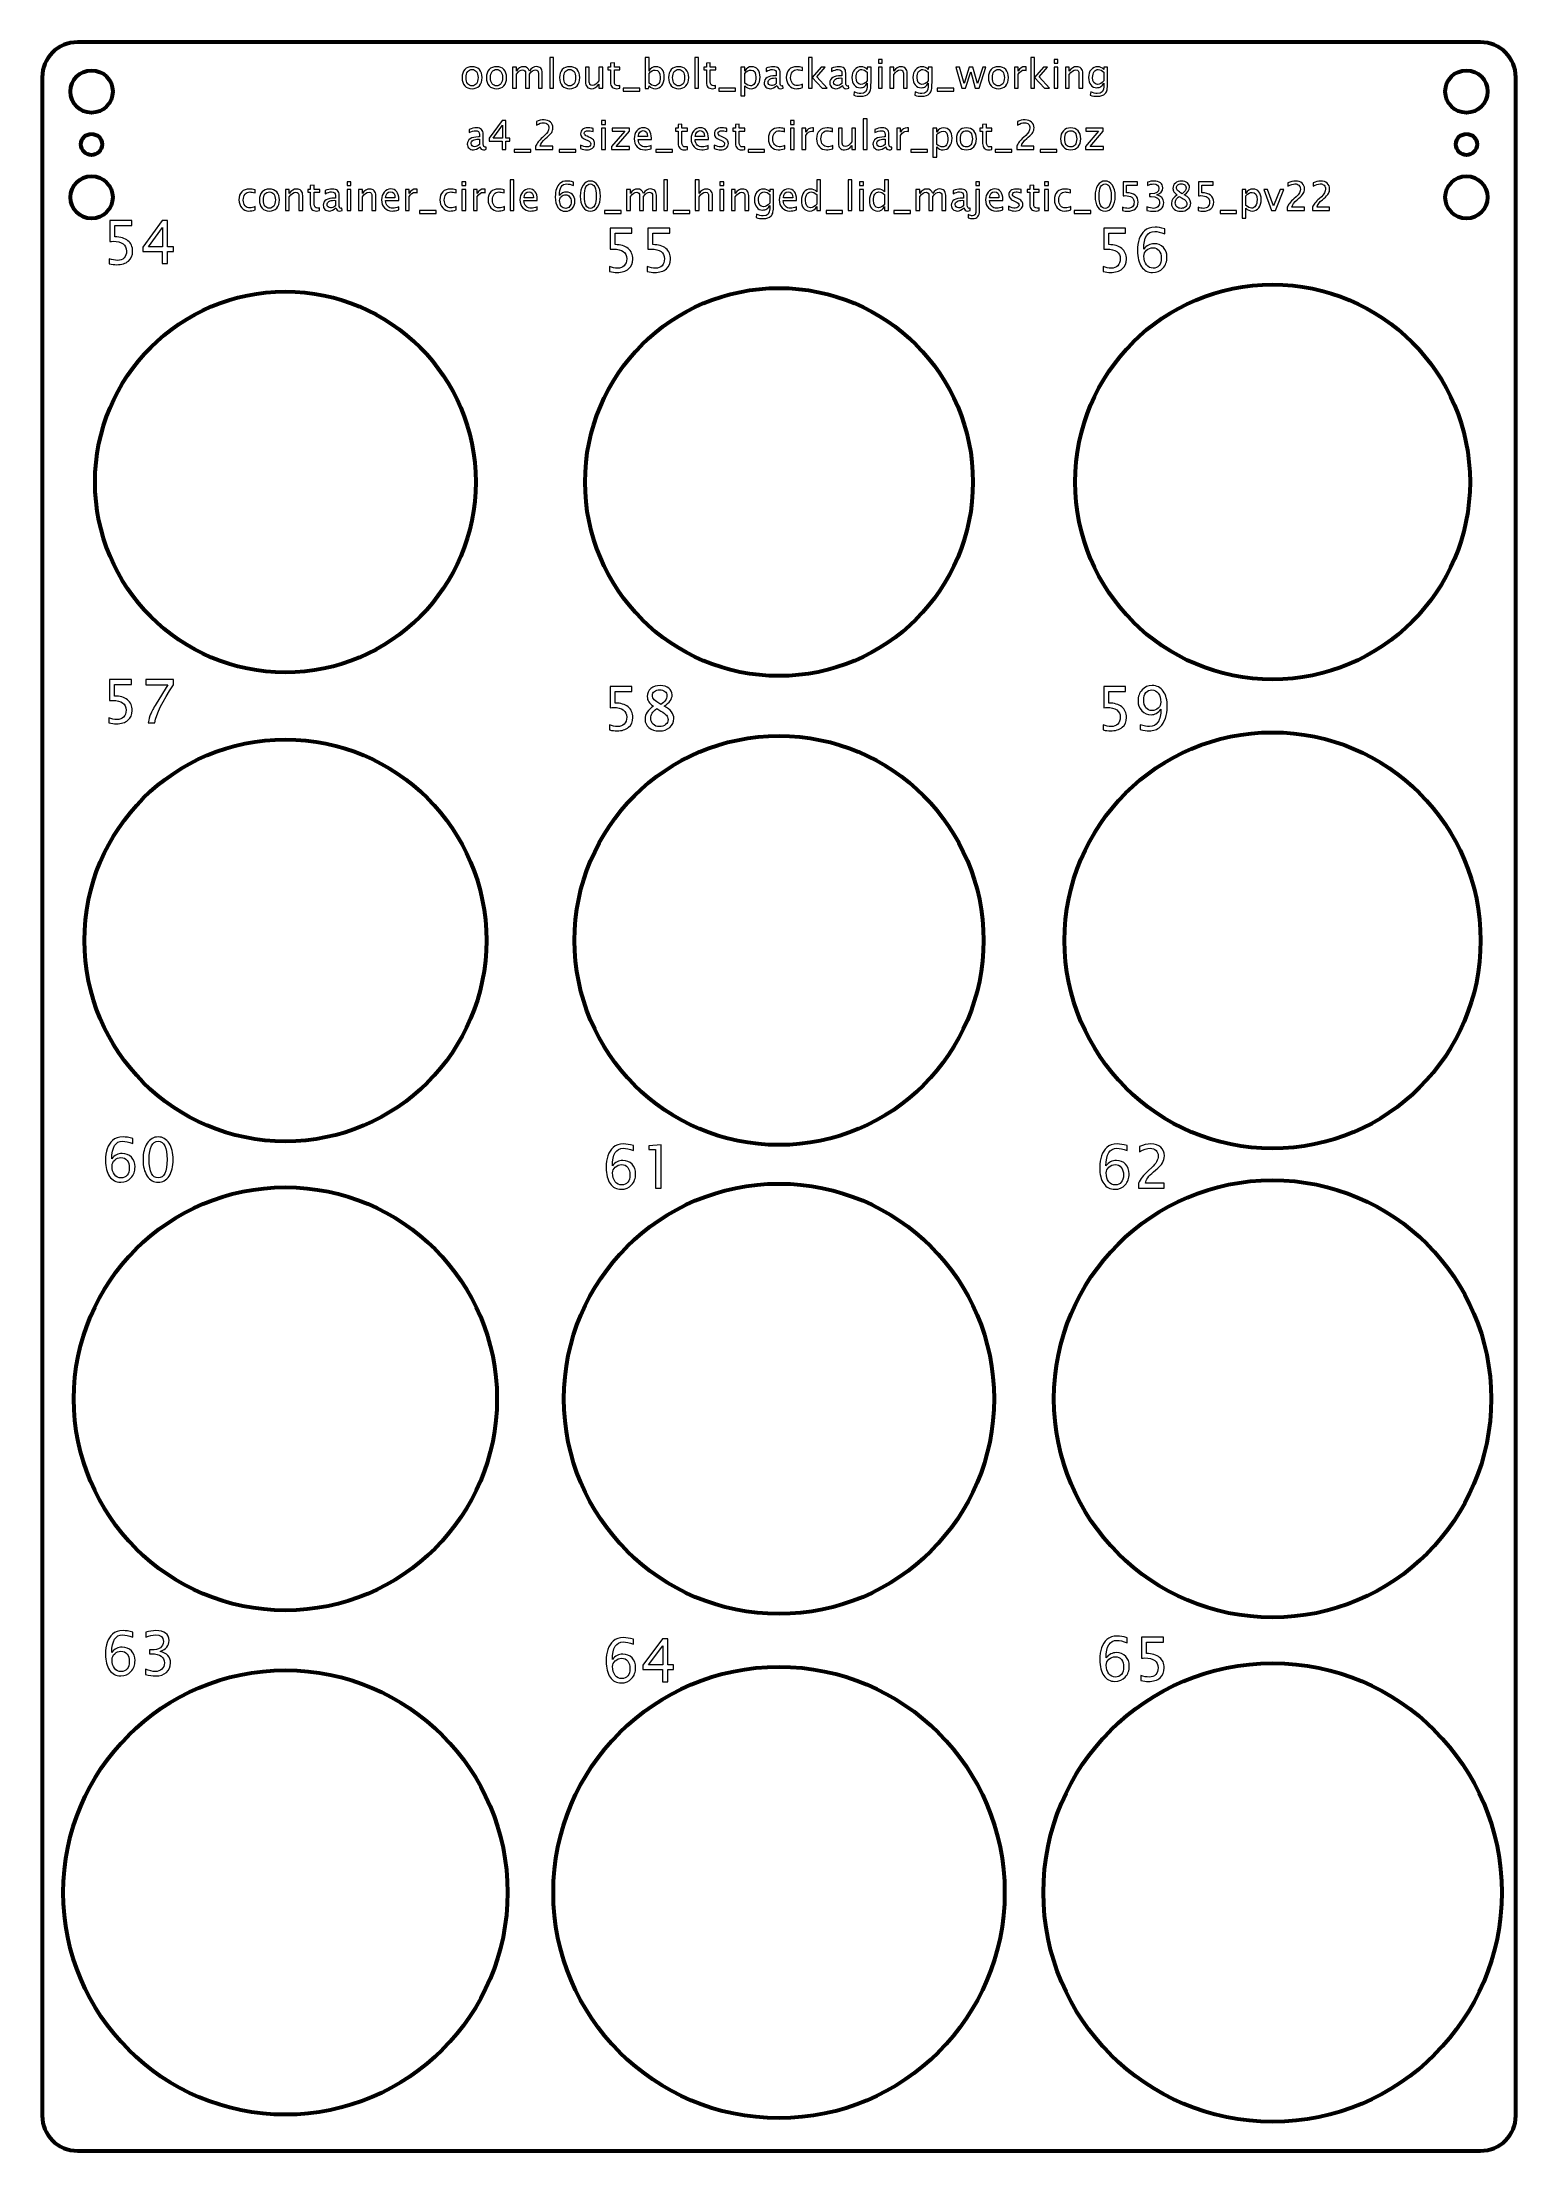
# Model space of a CAD drawing. Header units: centimetres. Extents: x -10.4 to 10.4, y -14.9 to 14.9.
import ezdxf

# ---------------------------------------------------------------- set-up
doc = ezdxf.new("R2010")
doc.units = ezdxf.units.CM
doc.header["$MEASUREMENT"] = 0
doc.layers.add('Layer 1', color=7, linetype='Continuous')

msp = doc.modelspace()

# ---------------------------------------------------------------- linework, layer by layer
at = {"layer": 'Layer 1', "lineweight": 53}
for centre, major_axis in [((-9.74999, 14.24999), (0, 0.30001)), ((9.74999, 14.24999), (0, 0.30001)), ((-9.75, 13.5), (0, 0.15)), ((9.75, 13.5), (0, 0.15)), ((-9.74999, 12.74999), (0, 0.30001)), ((9.74999, 12.74999), (0, 0.30001)), ((-6.99995, 8.71322), (0, 2.70005)), ((0.00005, 8.71322), (0, 2.75005)), ((7.00005, 8.71322), (0, 2.80005)), ((0.00006, 2.21321), (0, 2.90006)), ((7.00006, 2.21321), (0, 2.95006)), ((-6.99995, 2.21322), (0, 2.85005)), ((7.00006, -4.28679), (0, 3.10006)), ((-6.99994, -4.28679), (0, 3.00006)), ((0.00006, -4.28679), (0, 3.05006)), ((7.00006, -11.28679), (0, 3.25006)), ((-6.99994, -11.28679), (0, 3.15006)), ((0.00006, -11.28679), (0, 3.20006))]:
    msp.add_ellipse(centre, major_axis=major_axis, ratio=1, dxfattribs=at)
msp.add_open_spline([(-10.45, -14.45), (-10.45, -14.45), (-10.45, 14.45), (-10.45, 14.45), (-10.45, 14.45), (-10.45, 14.72614), (-10.22614, 14.95), (-9.95, 14.95), (-9.95, 14.95), (-9.95, 14.95), (9.95, 14.95), (9.95, 14.95), (9.95, 14.95), (10.22614, 14.95), (10.45, 14.72614), (10.45, 14.45), (10.45, 14.45), (10.45, 14.45), (10.45, -14.45), (10.45, -14.45), (10.45, -14.45), (10.45, -14.72614), (10.22614, -14.95), (9.95, -14.95), (9.95, -14.95), (9.95, -14.95), (-9.95, -14.95), (-9.95, -14.95), (-9.95, -14.95), (-10.22614, -14.95), (-10.45, -14.72614), (-10.45, -14.45)], degree=3, knots=[0, 0, 0, 0, 0.11111111, 0.11111111, 0.11111111, 0.11111111, 0.22222222, 0.22222222, 0.22222222, 0.22222222, 0.33333333, 0.33333333, 0.33333333, 0.33333333, 0.44444444, 0.44444444, 0.44444444, 0.44444444, 0.55555556, 0.55555556, 0.55555556, 0.55555556, 0.66666667, 0.66666667, 0.66666667, 0.66666667, 0.77777778, 0.77777778, 0.77777778, 0.77777778, 1, 1, 1, 1], dxfattribs=at)
at = {"layer": 'Layer 1', "color": 5, "lineweight": 9}
for points, knots in [([(-3.25131, 14.29732), (-3.25131, 14.29732), (-3.25131, 14.7325), (-3.25131, 14.7325), (-3.25131, 14.7325), (-3.25131, 14.7325), (-3.19713, 14.7325), (-3.19713, 14.7325), (-3.19713, 14.7325), (-3.19713, 14.7325), (-3.19713, 14.29732), (-3.19713, 14.29732), (-3.19713, 14.29732), (-3.19713, 14.29732), (-3.25131, 14.29732), (-3.25131, 14.29732)], [0, 0, 0, 0, 0.2, 0.2, 0.2, 0.2, 0.4, 0.4, 0.4, 0.4, 0.6, 0.6, 0.6, 0.6, 1, 1, 1, 1]), ([(-2.25734, 14.29741), (-2.27409, 14.2928), (-2.28867, 14.29055), (-2.30099, 14.29055), (-2.30099, 14.29055), (-2.32865, 14.29055), (-2.35019, 14.29845), (-2.36562, 14.31425), (-2.36562, 14.31425), (-2.38114, 14.33006), (-2.38886, 14.35198), (-2.38886, 14.3801), (-2.38886, 14.3801), (-2.38886, 14.3801), (-2.38886, 14.55583), (-2.38886, 14.55583), (-2.38886, 14.55583), (-2.38886, 14.55583), (-2.4263, 14.55583), (-2.4263, 14.55583), (-2.4263, 14.55583), (-2.4263, 14.55583), (-2.4263, 14.59647), (-2.4263, 14.59647), (-2.4263, 14.59647), (-2.4263, 14.59647), (-2.38886, 14.59647), (-2.38886, 14.59647), (-2.38886, 14.59647), (-2.38886, 14.59647), (-2.38886, 14.65057), (-2.38886, 14.65057), (-2.38886, 14.65057), (-2.38886, 14.65057), (-2.33467, 14.65574), (-2.33467, 14.65574), (-2.33467, 14.65574), (-2.33467, 14.65574), (-2.33467, 14.59647), (-2.33467, 14.59647), (-2.33467, 14.59647), (-2.33467, 14.59647), (-2.25621, 14.59647), (-2.25621, 14.59647), (-2.25621, 14.59647), (-2.25621, 14.59647), (-2.25621, 14.55583), (-2.25621, 14.55583), (-2.25621, 14.55583), (-2.25621, 14.55583), (-2.33467, 14.55583), (-2.33467, 14.55583), (-2.33467, 14.55583), (-2.33467, 14.55583), (-2.33467, 14.38989), (-2.33467, 14.38989), (-2.33467, 14.38989), (-2.33467, 14.35075), (-2.31764, 14.33119), (-2.28368, 14.33119), (-2.28368, 14.33119), (-2.27644, 14.33119), (-2.26769, 14.33241), (-2.25734, 14.33476), (-2.25734, 14.33476), (-2.25734, 14.33476), (-2.25734, 14.29741), (-2.25734, 14.29741)], [0, 0, 0, 0, 0.05555556, 0.05555556, 0.05555556, 0.05555556, 0.11111111, 0.11111111, 0.11111111, 0.11111111, 0.16666667, 0.16666667, 0.16666667, 0.16666667, 0.22222222, 0.22222222, 0.22222222, 0.22222222, 0.27777778, 0.27777778, 0.27777778, 0.27777778, 0.33333333, 0.33333333, 0.33333333, 0.33333333, 0.38888889, 0.38888889, 0.38888889, 0.38888889, 0.44444444, 0.44444444, 0.44444444, 0.44444444, 0.5, 0.5, 0.5, 0.5, 0.55555556, 0.55555556, 0.55555556, 0.55555556, 0.61111111, 0.61111111, 0.61111111, 0.61111111, 0.66666667, 0.66666667, 0.66666667, 0.66666667, 0.72222222, 0.72222222, 0.72222222, 0.72222222, 0.77777778, 0.77777778, 0.77777778, 0.77777778, 0.83333333, 0.83333333, 0.83333333, 0.83333333, 0.88888889, 0.88888889, 0.88888889, 0.88888889, 1, 1, 1, 1]), ([(-1.89779, 14.29393), (-1.89779, 14.29393), (-1.89779, 14.7325), (-1.89779, 14.7325), (-1.89779, 14.7325), (-1.89779, 14.7325), (-1.84361, 14.7325), (-1.84361, 14.7325), (-1.84361, 14.7325), (-1.84361, 14.7325), (-1.84361, 14.53994), (-1.84361, 14.53994), (-1.84361, 14.53994), (-1.82141, 14.5818), (-1.78801, 14.60268), (-1.74351, 14.60268), (-1.74351, 14.60268), (-1.70748, 14.60268), (-1.67917, 14.58961), (-1.65847, 14.56336), (-1.65847, 14.56336), (-1.63778, 14.53711), (-1.62743, 14.50127), (-1.62743, 14.45583), (-1.62743, 14.45583), (-1.62743, 14.40635), (-1.63919, 14.36637), (-1.66261, 14.33608), (-1.66261, 14.33608), (-1.68603, 14.30569), (-1.71689, 14.29055), (-1.75508, 14.29055), (-1.75508, 14.29055), (-1.79055, 14.29055), (-1.82009, 14.30409), (-1.84361, 14.33128), (-1.84361, 14.33128), (-1.84361, 14.33128), (-1.85019, 14.29393), (-1.85019, 14.29393), (-1.85019, 14.29393), (-1.85019, 14.29393), (-1.89779, 14.29393), (-1.89779, 14.29393)], [0, 0, 0, 0, 0.08333333, 0.08333333, 0.08333333, 0.08333333, 0.16666667, 0.16666667, 0.16666667, 0.16666667, 0.25, 0.25, 0.25, 0.25, 0.33333333, 0.33333333, 0.33333333, 0.33333333, 0.41666667, 0.41666667, 0.41666667, 0.41666667, 0.5, 0.5, 0.5, 0.5, 0.58333333, 0.58333333, 0.58333333, 0.58333333, 0.66666667, 0.66666667, 0.66666667, 0.66666667, 0.75, 0.75, 0.75, 0.75, 0.83333333, 0.83333333, 0.83333333, 0.83333333, 1, 1, 1, 1]), ([(-1.19582, 14.29732), (-1.19582, 14.29732), (-1.19582, 14.7325), (-1.19582, 14.7325), (-1.19582, 14.7325), (-1.19582, 14.7325), (-1.14164, 14.7325), (-1.14164, 14.7325), (-1.14164, 14.7325), (-1.14164, 14.7325), (-1.14164, 14.29732), (-1.14164, 14.29732), (-1.14164, 14.29732), (-1.14164, 14.29732), (-1.19582, 14.29732), (-1.19582, 14.29732)], [0, 0, 0, 0, 0.2, 0.2, 0.2, 0.2, 0.4, 0.4, 0.4, 0.4, 0.6, 0.6, 0.6, 0.6, 1, 1, 1, 1]), ([(-0.89893, 14.29741), (-0.91568, 14.2928), (-0.93026, 14.29055), (-0.94258, 14.29055), (-0.94258, 14.29055), (-0.97024, 14.29055), (-0.99178, 14.29845), (-1.00721, 14.31425), (-1.00721, 14.31425), (-1.02273, 14.33006), (-1.03045, 14.35198), (-1.03045, 14.3801), (-1.03045, 14.3801), (-1.03045, 14.3801), (-1.03045, 14.55583), (-1.03045, 14.55583), (-1.03045, 14.55583), (-1.03045, 14.55583), (-1.06789, 14.55583), (-1.06789, 14.55583), (-1.06789, 14.55583), (-1.06789, 14.55583), (-1.06789, 14.59647), (-1.06789, 14.59647), (-1.06789, 14.59647), (-1.06789, 14.59647), (-1.03045, 14.59647), (-1.03045, 14.59647), (-1.03045, 14.59647), (-1.03045, 14.59647), (-1.03045, 14.65057), (-1.03045, 14.65057), (-1.03045, 14.65057), (-1.03045, 14.65057), (-0.97626, 14.65574), (-0.97626, 14.65574), (-0.97626, 14.65574), (-0.97626, 14.65574), (-0.97626, 14.59647), (-0.97626, 14.59647), (-0.97626, 14.59647), (-0.97626, 14.59647), (-0.8978, 14.59647), (-0.8978, 14.59647), (-0.8978, 14.59647), (-0.8978, 14.59647), (-0.8978, 14.55583), (-0.8978, 14.55583), (-0.8978, 14.55583), (-0.8978, 14.55583), (-0.97626, 14.55583), (-0.97626, 14.55583), (-0.97626, 14.55583), (-0.97626, 14.55583), (-0.97626, 14.38989), (-0.97626, 14.38989), (-0.97626, 14.38989), (-0.97626, 14.35075), (-0.95923, 14.33119), (-0.92527, 14.33119), (-0.92527, 14.33119), (-0.91803, 14.33119), (-0.90928, 14.33241), (-0.89893, 14.33476), (-0.89893, 14.33476), (-0.89893, 14.33476), (-0.89893, 14.29741), (-0.89893, 14.29741)], [0, 0, 0, 0, 0.05555556, 0.05555556, 0.05555556, 0.05555556, 0.11111111, 0.11111111, 0.11111111, 0.11111111, 0.16666667, 0.16666667, 0.16666667, 0.16666667, 0.22222222, 0.22222222, 0.22222222, 0.22222222, 0.27777778, 0.27777778, 0.27777778, 0.27777778, 0.33333333, 0.33333333, 0.33333333, 0.33333333, 0.38888889, 0.38888889, 0.38888889, 0.38888889, 0.44444444, 0.44444444, 0.44444444, 0.44444444, 0.5, 0.5, 0.5, 0.5, 0.55555556, 0.55555556, 0.55555556, 0.55555556, 0.61111111, 0.61111111, 0.61111111, 0.61111111, 0.66666667, 0.66666667, 0.66666667, 0.66666667, 0.72222222, 0.72222222, 0.72222222, 0.72222222, 0.77777778, 0.77777778, 0.77777778, 0.77777778, 0.83333333, 0.83333333, 0.83333333, 0.83333333, 0.88888889, 0.88888889, 0.88888889, 0.88888889, 1, 1, 1, 1]), ([(0.41659, 14.29732), (0.41659, 14.29732), (0.41659, 14.7325), (0.41659, 14.7325), (0.41659, 14.7325), (0.41659, 14.7325), (0.47077, 14.7325), (0.47077, 14.7325), (0.47077, 14.7325), (0.47077, 14.7325), (0.47077, 14.45132), (0.47077, 14.45132), (0.47077, 14.45132), (0.47077, 14.45132), (0.59777, 14.59647), (0.59777, 14.59647), (0.59777, 14.59647), (0.59777, 14.59647), (0.65629, 14.59647), (0.65629, 14.59647), (0.65629, 14.59647), (0.65629, 14.59647), (0.53493, 14.45687), (0.53493, 14.45687), (0.53493, 14.45687), (0.53493, 14.45687), (0.68168, 14.29732), (0.68168, 14.29732), (0.68168, 14.29732), (0.68168, 14.29732), (0.61188, 14.29732), (0.61188, 14.29732), (0.61188, 14.29732), (0.61188, 14.29732), (0.47077, 14.45075), (0.47077, 14.45075), (0.47077, 14.45075), (0.47077, 14.45075), (0.47077, 14.29732), (0.47077, 14.29732), (0.47077, 14.29732), (0.47077, 14.29732), (0.41659, 14.29732), (0.41659, 14.29732)], [0, 0, 0, 0, 0.08333333, 0.08333333, 0.08333333, 0.08333333, 0.16666667, 0.16666667, 0.16666667, 0.16666667, 0.25, 0.25, 0.25, 0.25, 0.33333333, 0.33333333, 0.33333333, 0.33333333, 0.41666667, 0.41666667, 0.41666667, 0.41666667, 0.5, 0.5, 0.5, 0.5, 0.58333333, 0.58333333, 0.58333333, 0.58333333, 0.66666667, 0.66666667, 0.66666667, 0.66666667, 0.75, 0.75, 0.75, 0.75, 0.83333333, 0.83333333, 0.83333333, 0.83333333, 1, 1, 1, 1]), ([(1.4101, 14.65122), (1.4101, 14.65122), (1.4101, 14.70541), (1.4101, 14.70541), (1.4101, 14.70541), (1.4101, 14.70541), (1.46428, 14.70541), (1.46428, 14.70541), (1.46428, 14.70541), (1.46428, 14.70541), (1.46428, 14.65122), (1.46428, 14.65122), (1.46428, 14.65122), (1.46428, 14.65122), (1.4101, 14.65122), (1.4101, 14.65122)], [0, 0, 0, 0, 0.2, 0.2, 0.2, 0.2, 0.4, 0.4, 0.4, 0.4, 0.6, 0.6, 0.6, 0.6, 1, 1, 1, 1]), ([(3.5703, 14.29732), (3.5703, 14.29732), (3.5703, 14.7325), (3.5703, 14.7325), (3.5703, 14.7325), (3.5703, 14.7325), (3.62448, 14.7325), (3.62448, 14.7325), (3.62448, 14.7325), (3.62448, 14.7325), (3.62448, 14.45132), (3.62448, 14.45132), (3.62448, 14.45132), (3.62448, 14.45132), (3.75148, 14.59647), (3.75148, 14.59647), (3.75148, 14.59647), (3.75148, 14.59647), (3.81, 14.59647), (3.81, 14.59647), (3.81, 14.59647), (3.81, 14.59647), (3.68864, 14.45687), (3.68864, 14.45687), (3.68864, 14.45687), (3.68864, 14.45687), (3.83539, 14.29732), (3.83539, 14.29732), (3.83539, 14.29732), (3.83539, 14.29732), (3.76559, 14.29732), (3.76559, 14.29732), (3.76559, 14.29732), (3.76559, 14.29732), (3.62448, 14.45075), (3.62448, 14.45075), (3.62448, 14.45075), (3.62448, 14.45075), (3.62448, 14.29732), (3.62448, 14.29732), (3.62448, 14.29732), (3.62448, 14.29732), (3.5703, 14.29732), (3.5703, 14.29732)], [0, 0, 0, 0, 0.08333333, 0.08333333, 0.08333333, 0.08333333, 0.16666667, 0.16666667, 0.16666667, 0.16666667, 0.25, 0.25, 0.25, 0.25, 0.33333333, 0.33333333, 0.33333333, 0.33333333, 0.41666667, 0.41666667, 0.41666667, 0.41666667, 0.5, 0.5, 0.5, 0.5, 0.58333333, 0.58333333, 0.58333333, 0.58333333, 0.66666667, 0.66666667, 0.66666667, 0.66666667, 0.75, 0.75, 0.75, 0.75, 0.83333333, 0.83333333, 0.83333333, 0.83333333, 1, 1, 1, 1]), ([(3.90022, 14.65122), (3.90022, 14.65122), (3.90022, 14.70541), (3.90022, 14.70541), (3.90022, 14.70541), (3.90022, 14.70541), (3.9544, 14.70541), (3.9544, 14.70541), (3.9544, 14.70541), (3.9544, 14.70541), (3.9544, 14.65122), (3.9544, 14.65122), (3.9544, 14.65122), (3.9544, 14.65122), (3.90022, 14.65122), (3.90022, 14.65122)], [0, 0, 0, 0, 0.2, 0.2, 0.2, 0.2, 0.4, 0.4, 0.4, 0.4, 0.6, 0.6, 0.6, 0.6, 1, 1, 1, 1]), ([(-4.35272, 14.29055), (-4.39665, 14.29055), (-4.43146, 14.30456), (-4.45704, 14.3326), (-4.45704, 14.3326), (-4.48273, 14.36063), (-4.49552, 14.39873), (-4.49552, 14.4468), (-4.49552, 14.4468), (-4.49552, 14.49478), (-4.48273, 14.53279), (-4.45704, 14.56073), (-4.45704, 14.56073), (-4.43146, 14.58867), (-4.39665, 14.60268), (-4.35272, 14.60268), (-4.35272, 14.60268), (-4.30878, 14.60268), (-4.27398, 14.58867), (-4.24839, 14.56073), (-4.24839, 14.56073), (-4.22271, 14.53279), (-4.20991, 14.49478), (-4.20991, 14.4468), (-4.20991, 14.4468), (-4.20991, 14.39873), (-4.22271, 14.36063), (-4.24839, 14.3326), (-4.24839, 14.3326), (-4.27398, 14.30456), (-4.30878, 14.29055), (-4.35272, 14.29055)], [0, 0, 0, 0, 0.11111111, 0.11111111, 0.11111111, 0.11111111, 0.22222222, 0.22222222, 0.22222222, 0.22222222, 0.33333333, 0.33333333, 0.33333333, 0.33333333, 0.44444444, 0.44444444, 0.44444444, 0.44444444, 0.55555556, 0.55555556, 0.55555556, 0.55555556, 0.66666667, 0.66666667, 0.66666667, 0.66666667, 0.77777778, 0.77777778, 0.77777778, 0.77777778, 1, 1, 1, 1]), ([(-4.35281, 14.33119), (-4.326, 14.33119), (-4.30512, 14.34125), (-4.29025, 14.36148), (-4.29025, 14.36148), (-4.27548, 14.38161), (-4.26805, 14.41011), (-4.26805, 14.4468), (-4.26805, 14.4468), (-4.26805, 14.4834), (-4.27548, 14.51181), (-4.29025, 14.53194), (-4.29025, 14.53194), (-4.30512, 14.55198), (-4.326, 14.56204), (-4.35281, 14.56204), (-4.35281, 14.56204), (-4.37972, 14.56204), (-4.4006, 14.55198), (-4.41528, 14.53194), (-4.41528, 14.53194), (-4.43005, 14.51181), (-4.43738, 14.4834), (-4.43738, 14.4468), (-4.43738, 14.4468), (-4.43738, 14.41011), (-4.43005, 14.38161), (-4.41528, 14.36148), (-4.41528, 14.36148), (-4.4006, 14.34125), (-4.37972, 14.33119), (-4.35281, 14.33119)], [0, 0, 0, 0, 0.11111111, 0.11111111, 0.11111111, 0.11111111, 0.22222222, 0.22222222, 0.22222222, 0.22222222, 0.33333333, 0.33333333, 0.33333333, 0.33333333, 0.44444444, 0.44444444, 0.44444444, 0.44444444, 0.55555556, 0.55555556, 0.55555556, 0.55555556, 0.66666667, 0.66666667, 0.66666667, 0.66666667, 0.77777778, 0.77777778, 0.77777778, 0.77777778, 1, 1, 1, 1]), ([(-4.00597, 14.29055), (-4.0499, 14.29055), (-4.08471, 14.30456), (-4.11029, 14.3326), (-4.11029, 14.3326), (-4.13598, 14.36063), (-4.14877, 14.39873), (-4.14877, 14.4468), (-4.14877, 14.4468), (-4.14877, 14.49478), (-4.13598, 14.53279), (-4.11029, 14.56073), (-4.11029, 14.56073), (-4.08471, 14.58867), (-4.0499, 14.60268), (-4.00597, 14.60268), (-4.00597, 14.60268), (-3.96203, 14.60268), (-3.92723, 14.58867), (-3.90164, 14.56073), (-3.90164, 14.56073), (-3.87596, 14.53279), (-3.86316, 14.49478), (-3.86316, 14.4468), (-3.86316, 14.4468), (-3.86316, 14.39873), (-3.87596, 14.36063), (-3.90164, 14.3326), (-3.90164, 14.3326), (-3.92723, 14.30456), (-3.96203, 14.29055), (-4.00597, 14.29055)], [0, 0, 0, 0, 0.11111111, 0.11111111, 0.11111111, 0.11111111, 0.22222222, 0.22222222, 0.22222222, 0.22222222, 0.33333333, 0.33333333, 0.33333333, 0.33333333, 0.44444444, 0.44444444, 0.44444444, 0.44444444, 0.55555556, 0.55555556, 0.55555556, 0.55555556, 0.66666667, 0.66666667, 0.66666667, 0.66666667, 0.77777778, 0.77777778, 0.77777778, 0.77777778, 1, 1, 1, 1]), ([(-4.00606, 14.33119), (-3.97925, 14.33119), (-3.95837, 14.34125), (-3.9435, 14.36148), (-3.9435, 14.36148), (-3.92873, 14.38161), (-3.9213, 14.41011), (-3.9213, 14.4468), (-3.9213, 14.4468), (-3.9213, 14.4834), (-3.92873, 14.51181), (-3.9435, 14.53194), (-3.9435, 14.53194), (-3.95837, 14.55198), (-3.97925, 14.56204), (-4.00606, 14.56204), (-4.00606, 14.56204), (-4.03297, 14.56204), (-4.05385, 14.55198), (-4.06853, 14.53194), (-4.06853, 14.53194), (-4.0833, 14.51181), (-4.09063, 14.4834), (-4.09063, 14.4468), (-4.09063, 14.4468), (-4.09063, 14.41011), (-4.0833, 14.38161), (-4.06853, 14.36148), (-4.06853, 14.36148), (-4.05385, 14.34125), (-4.03297, 14.33119), (-4.00606, 14.33119)], [0, 0, 0, 0, 0.11111111, 0.11111111, 0.11111111, 0.11111111, 0.22222222, 0.22222222, 0.22222222, 0.22222222, 0.33333333, 0.33333333, 0.33333333, 0.33333333, 0.44444444, 0.44444444, 0.44444444, 0.44444444, 0.55555556, 0.55555556, 0.55555556, 0.55555556, 0.66666667, 0.66666667, 0.66666667, 0.66666667, 0.77777778, 0.77777778, 0.77777778, 0.77777778, 1, 1, 1, 1]), ([(-3.77831, 14.29732), (-3.77831, 14.29732), (-3.77831, 14.59647), (-3.77831, 14.59647), (-3.77831, 14.59647), (-3.77831, 14.59647), (-3.72413, 14.59647), (-3.72413, 14.59647), (-3.72413, 14.59647), (-3.72413, 14.59647), (-3.72413, 14.53994), (-3.72413, 14.53994), (-3.72413, 14.53994), (-3.69769, 14.5818), (-3.66383, 14.60268), (-3.62234, 14.60268), (-3.62234, 14.60268), (-3.58236, 14.60268), (-3.55517, 14.5818), (-3.54068, 14.53994), (-3.54068, 14.53994), (-3.515, 14.58217), (-3.48151, 14.60325), (-3.4404, 14.60325), (-3.4404, 14.60325), (-3.41416, 14.60325), (-3.39374, 14.59553), (-3.37916, 14.58001), (-3.37916, 14.58001), (-3.36458, 14.56449), (-3.35724, 14.54276), (-3.35724, 14.51482), (-3.35724, 14.51482), (-3.35724, 14.51482), (-3.35724, 14.29732), (-3.35724, 14.29732), (-3.35724, 14.29732), (-3.35724, 14.29732), (-3.41143, 14.29732), (-3.41143, 14.29732), (-3.41143, 14.29732), (-3.41143, 14.29732), (-3.41143, 14.50588), (-3.41143, 14.50588), (-3.41143, 14.50588), (-3.41143, 14.53994), (-3.42497, 14.55696), (-3.45207, 14.55696), (-3.45207, 14.55696), (-3.4802, 14.55696), (-3.50973, 14.53711), (-3.54068, 14.49732), (-3.54068, 14.49732), (-3.54068, 14.49732), (-3.54068, 14.29732), (-3.54068, 14.29732), (-3.54068, 14.29732), (-3.54068, 14.29732), (-3.59487, 14.29732), (-3.59487, 14.29732), (-3.59487, 14.29732), (-3.59487, 14.29732), (-3.59487, 14.50607), (-3.59487, 14.50607), (-3.59487, 14.50607), (-3.59487, 14.54041), (-3.60861, 14.55753), (-3.63617, 14.55753), (-3.63617, 14.55753), (-3.66354, 14.55753), (-3.6929, 14.53758), (-3.72413, 14.4976), (-3.72413, 14.4976), (-3.72413, 14.4976), (-3.72413, 14.29732), (-3.72413, 14.29732), (-3.72413, 14.29732), (-3.72413, 14.29732), (-3.77831, 14.29732), (-3.77831, 14.29732)], [0, 0, 0, 0, 0.04761905, 0.04761905, 0.04761905, 0.04761905, 0.0952381, 0.0952381, 0.0952381, 0.0952381, 0.14285714, 0.14285714, 0.14285714, 0.14285714, 0.19047619, 0.19047619, 0.19047619, 0.19047619, 0.23809524, 0.23809524, 0.23809524, 0.23809524, 0.28571429, 0.28571429, 0.28571429, 0.28571429, 0.33333333, 0.33333333, 0.33333333, 0.33333333, 0.38095238, 0.38095238, 0.38095238, 0.38095238, 0.42857143, 0.42857143, 0.42857143, 0.42857143, 0.47619048, 0.47619048, 0.47619048, 0.47619048, 0.52380952, 0.52380952, 0.52380952, 0.52380952, 0.57142857, 0.57142857, 0.57142857, 0.57142857, 0.61904762, 0.61904762, 0.61904762, 0.61904762, 0.66666667, 0.66666667, 0.66666667, 0.66666667, 0.71428571, 0.71428571, 0.71428571, 0.71428571, 0.76190476, 0.76190476, 0.76190476, 0.76190476, 0.80952381, 0.80952381, 0.80952381, 0.80952381, 0.85714286, 0.85714286, 0.85714286, 0.85714286, 0.9047619, 0.9047619, 0.9047619, 0.9047619, 1, 1, 1, 1]), ([(-2.9691, 14.29055), (-3.01303, 14.29055), (-3.04784, 14.30456), (-3.07342, 14.3326), (-3.07342, 14.3326), (-3.09911, 14.36063), (-3.1119, 14.39873), (-3.1119, 14.4468), (-3.1119, 14.4468), (-3.1119, 14.49478), (-3.09911, 14.53279), (-3.07342, 14.56073), (-3.07342, 14.56073), (-3.04784, 14.58867), (-3.01303, 14.60268), (-2.9691, 14.60268), (-2.9691, 14.60268), (-2.92516, 14.60268), (-2.89036, 14.58867), (-2.86477, 14.56073), (-2.86477, 14.56073), (-2.83909, 14.53279), (-2.82629, 14.49478), (-2.82629, 14.4468), (-2.82629, 14.4468), (-2.82629, 14.39873), (-2.83909, 14.36063), (-2.86477, 14.3326), (-2.86477, 14.3326), (-2.89036, 14.30456), (-2.92516, 14.29055), (-2.9691, 14.29055)], [0, 0, 0, 0, 0.11111111, 0.11111111, 0.11111111, 0.11111111, 0.22222222, 0.22222222, 0.22222222, 0.22222222, 0.33333333, 0.33333333, 0.33333333, 0.33333333, 0.44444444, 0.44444444, 0.44444444, 0.44444444, 0.55555556, 0.55555556, 0.55555556, 0.55555556, 0.66666667, 0.66666667, 0.66666667, 0.66666667, 0.77777778, 0.77777778, 0.77777778, 0.77777778, 1, 1, 1, 1]), ([(-2.96919, 14.33119), (-2.94238, 14.33119), (-2.9215, 14.34125), (-2.90663, 14.36148), (-2.90663, 14.36148), (-2.89186, 14.38161), (-2.88443, 14.41011), (-2.88443, 14.4468), (-2.88443, 14.4468), (-2.88443, 14.4834), (-2.89186, 14.51181), (-2.90663, 14.53194), (-2.90663, 14.53194), (-2.9215, 14.55198), (-2.94238, 14.56204), (-2.96919, 14.56204), (-2.96919, 14.56204), (-2.9961, 14.56204), (-3.01698, 14.55198), (-3.03166, 14.53194), (-3.03166, 14.53194), (-3.04643, 14.51181), (-3.05376, 14.4834), (-3.05376, 14.4468), (-3.05376, 14.4468), (-3.05376, 14.41011), (-3.04643, 14.38161), (-3.03166, 14.36148), (-3.03166, 14.36148), (-3.01698, 14.34125), (-2.9961, 14.33119), (-2.96919, 14.33119)], [0, 0, 0, 0, 0.11111111, 0.11111111, 0.11111111, 0.11111111, 0.22222222, 0.22222222, 0.22222222, 0.22222222, 0.33333333, 0.33333333, 0.33333333, 0.33333333, 0.44444444, 0.44444444, 0.44444444, 0.44444444, 0.55555556, 0.55555556, 0.55555556, 0.55555556, 0.66666667, 0.66666667, 0.66666667, 0.66666667, 0.77777778, 0.77777778, 0.77777778, 0.77777778, 1, 1, 1, 1]), ([(-2.55405, 14.29732), (-2.55405, 14.29732), (-2.55405, 14.35358), (-2.55405, 14.35358), (-2.55405, 14.35358), (-2.58293, 14.31153), (-2.61802, 14.29055), (-2.65922, 14.29055), (-2.65922, 14.29055), (-2.68538, 14.29055), (-2.70617, 14.29873), (-2.72159, 14.31519), (-2.72159, 14.31519), (-2.73712, 14.33166), (-2.74483, 14.35376), (-2.74483, 14.3817), (-2.74483, 14.3817), (-2.74483, 14.3817), (-2.74483, 14.59647), (-2.74483, 14.59647), (-2.74483, 14.59647), (-2.74483, 14.59647), (-2.69064, 14.59647), (-2.69064, 14.59647), (-2.69064, 14.59647), (-2.69064, 14.59647), (-2.69064, 14.39939), (-2.69064, 14.39939), (-2.69064, 14.39939), (-2.69064, 14.37691), (-2.68735, 14.36101), (-2.68086, 14.3516), (-2.68086, 14.3516), (-2.67428, 14.3421), (-2.66336, 14.3374), (-2.64803, 14.3374), (-2.64803, 14.3374), (-2.61492, 14.3374), (-2.58349, 14.35913), (-2.55405, 14.40268), (-2.55405, 14.40268), (-2.55405, 14.40268), (-2.55405, 14.59647), (-2.55405, 14.59647), (-2.55405, 14.59647), (-2.55405, 14.59647), (-2.49986, 14.59647), (-2.49986, 14.59647), (-2.49986, 14.59647), (-2.49986, 14.59647), (-2.49986, 14.29732), (-2.49986, 14.29732), (-2.49986, 14.29732), (-2.49986, 14.29732), (-2.55405, 14.29732), (-2.55405, 14.29732)], [0, 0, 0, 0, 0.06666667, 0.06666667, 0.06666667, 0.06666667, 0.13333333, 0.13333333, 0.13333333, 0.13333333, 0.2, 0.2, 0.2, 0.2, 0.26666667, 0.26666667, 0.26666667, 0.26666667, 0.33333333, 0.33333333, 0.33333333, 0.33333333, 0.4, 0.4, 0.4, 0.4, 0.46666667, 0.46666667, 0.46666667, 0.46666667, 0.53333333, 0.53333333, 0.53333333, 0.53333333, 0.6, 0.6, 0.6, 0.6, 0.66666667, 0.66666667, 0.66666667, 0.66666667, 0.73333333, 0.73333333, 0.73333333, 0.73333333, 0.8, 0.8, 0.8, 0.8, 0.86666667, 0.86666667, 0.86666667, 0.86666667, 1, 1, 1, 1]), ([(-1.84361, 14.36863), (-1.81567, 14.3437), (-1.78904, 14.33119), (-1.76374, 14.33119), (-1.76374, 14.33119), (-1.73881, 14.33119), (-1.71952, 14.34163), (-1.70598, 14.36242), (-1.70598, 14.36242), (-1.69234, 14.38321), (-1.68556, 14.41247), (-1.68556, 14.45028), (-1.68556, 14.45028), (-1.68556, 14.52027), (-1.70871, 14.55527), (-1.75499, 14.55527), (-1.75499, 14.55527), (-1.78528, 14.55527), (-1.81482, 14.5389), (-1.84361, 14.50607), (-1.84361, 14.50607), (-1.84361, 14.50607), (-1.84361, 14.36863), (-1.84361, 14.36863)], [0, 0, 0, 0, 0.14285714, 0.14285714, 0.14285714, 0.14285714, 0.28571429, 0.28571429, 0.28571429, 0.28571429, 0.42857143, 0.42857143, 0.42857143, 0.42857143, 0.57142857, 0.57142857, 0.57142857, 0.57142857, 0.71428571, 0.71428571, 0.71428571, 0.71428571, 1, 1, 1, 1]), ([(-1.42348, 14.29055), (-1.46741, 14.29055), (-1.50222, 14.30456), (-1.5278, 14.3326), (-1.5278, 14.3326), (-1.55349, 14.36063), (-1.56628, 14.39873), (-1.56628, 14.4468), (-1.56628, 14.4468), (-1.56628, 14.49478), (-1.55349, 14.53279), (-1.5278, 14.56073), (-1.5278, 14.56073), (-1.50222, 14.58867), (-1.46741, 14.60268), (-1.42348, 14.60268), (-1.42348, 14.60268), (-1.37954, 14.60268), (-1.34474, 14.58867), (-1.31915, 14.56073), (-1.31915, 14.56073), (-1.29347, 14.53279), (-1.28067, 14.49478), (-1.28067, 14.4468), (-1.28067, 14.4468), (-1.28067, 14.39873), (-1.29347, 14.36063), (-1.31915, 14.3326), (-1.31915, 14.3326), (-1.34474, 14.30456), (-1.37954, 14.29055), (-1.42348, 14.29055)], [0, 0, 0, 0, 0.11111111, 0.11111111, 0.11111111, 0.11111111, 0.22222222, 0.22222222, 0.22222222, 0.22222222, 0.33333333, 0.33333333, 0.33333333, 0.33333333, 0.44444444, 0.44444444, 0.44444444, 0.44444444, 0.55555556, 0.55555556, 0.55555556, 0.55555556, 0.66666667, 0.66666667, 0.66666667, 0.66666667, 0.77777778, 0.77777778, 0.77777778, 0.77777778, 1, 1, 1, 1]), ([(-1.42357, 14.33119), (-1.39676, 14.33119), (-1.37588, 14.34125), (-1.36101, 14.36148), (-1.36101, 14.36148), (-1.34624, 14.38161), (-1.33881, 14.41011), (-1.33881, 14.4468), (-1.33881, 14.4468), (-1.33881, 14.4834), (-1.34624, 14.51181), (-1.36101, 14.53194), (-1.36101, 14.53194), (-1.37588, 14.55198), (-1.39676, 14.56204), (-1.42357, 14.56204), (-1.42357, 14.56204), (-1.45048, 14.56204), (-1.47136, 14.55198), (-1.48604, 14.53194), (-1.48604, 14.53194), (-1.50081, 14.51181), (-1.50814, 14.4834), (-1.50814, 14.4468), (-1.50814, 14.4468), (-1.50814, 14.41011), (-1.50081, 14.38161), (-1.48604, 14.36148), (-1.48604, 14.36148), (-1.47136, 14.34125), (-1.45048, 14.33119), (-1.42357, 14.33119)], [0, 0, 0, 0, 0.11111111, 0.11111111, 0.11111111, 0.11111111, 0.22222222, 0.22222222, 0.22222222, 0.22222222, 0.33333333, 0.33333333, 0.33333333, 0.33333333, 0.44444444, 0.44444444, 0.44444444, 0.44444444, 0.55555556, 0.55555556, 0.55555556, 0.55555556, 0.66666667, 0.66666667, 0.66666667, 0.66666667, 0.77777778, 0.77777778, 0.77777778, 0.77777778, 1, 1, 1, 1]), ([(-0.53938, 14.18838), (-0.53938, 14.18838), (-0.53938, 14.59647), (-0.53938, 14.59647), (-0.53938, 14.59647), (-0.53938, 14.59647), (-0.4852, 14.59647), (-0.4852, 14.59647), (-0.4852, 14.59647), (-0.4852, 14.59647), (-0.4852, 14.53994), (-0.4852, 14.53994), (-0.4852, 14.53994), (-0.463, 14.5818), (-0.4296, 14.60268), (-0.3851, 14.60268), (-0.3851, 14.60268), (-0.34907, 14.60268), (-0.32076, 14.58961), (-0.30006, 14.56336), (-0.30006, 14.56336), (-0.27937, 14.53711), (-0.26902, 14.50127), (-0.26902, 14.45583), (-0.26902, 14.45583), (-0.26902, 14.40635), (-0.28078, 14.36637), (-0.3042, 14.33608), (-0.3042, 14.33608), (-0.32762, 14.30569), (-0.35848, 14.29055), (-0.39667, 14.29055), (-0.39667, 14.29055), (-0.43214, 14.29055), (-0.46168, 14.30409), (-0.4852, 14.33128), (-0.4852, 14.33128), (-0.4852, 14.33128), (-0.4852, 14.18838), (-0.4852, 14.18838), (-0.4852, 14.18838), (-0.4852, 14.18838), (-0.53938, 14.18838), (-0.53938, 14.18838)], [0, 0, 0, 0, 0.08333333, 0.08333333, 0.08333333, 0.08333333, 0.16666667, 0.16666667, 0.16666667, 0.16666667, 0.25, 0.25, 0.25, 0.25, 0.33333333, 0.33333333, 0.33333333, 0.33333333, 0.41666667, 0.41666667, 0.41666667, 0.41666667, 0.5, 0.5, 0.5, 0.5, 0.58333333, 0.58333333, 0.58333333, 0.58333333, 0.66666667, 0.66666667, 0.66666667, 0.66666667, 0.75, 0.75, 0.75, 0.75, 0.83333333, 0.83333333, 0.83333333, 0.83333333, 1, 1, 1, 1]), ([(-0.4852, 14.36863), (-0.45726, 14.3437), (-0.43063, 14.33119), (-0.40533, 14.33119), (-0.40533, 14.33119), (-0.3804, 14.33119), (-0.36111, 14.34163), (-0.34757, 14.36242), (-0.34757, 14.36242), (-0.33393, 14.38321), (-0.32715, 14.41247), (-0.32715, 14.45028), (-0.32715, 14.45028), (-0.32715, 14.52027), (-0.3503, 14.55527), (-0.39658, 14.55527), (-0.39658, 14.55527), (-0.42687, 14.55527), (-0.45641, 14.5389), (-0.4852, 14.50607), (-0.4852, 14.50607), (-0.4852, 14.50607), (-0.4852, 14.36863), (-0.4852, 14.36863)], [0, 0, 0, 0, 0.14285714, 0.14285714, 0.14285714, 0.14285714, 0.28571429, 0.28571429, 0.28571429, 0.28571429, 0.42857143, 0.42857143, 0.42857143, 0.42857143, 0.57142857, 0.57142857, 0.57142857, 0.57142857, 0.71428571, 0.71428571, 0.71428571, 0.71428571, 1, 1, 1, 1]), ([(-0.02998, 14.33542), (-0.06253, 14.3055), (-0.09385, 14.29055), (-0.12396, 14.29055), (-0.12396, 14.29055), (-0.1487, 14.29055), (-0.1693, 14.29826), (-0.18557, 14.31378), (-0.18557, 14.31378), (-0.20194, 14.3293), (-0.21013, 14.34887), (-0.21013, 14.37248), (-0.21013, 14.37248), (-0.21013, 14.40513), (-0.19639, 14.43025), (-0.16892, 14.44774), (-0.16892, 14.44774), (-0.14145, 14.46524), (-0.10204, 14.47399), (-0.05067, 14.47399), (-0.05067, 14.47399), (-0.05067, 14.47399), (-0.03797, 14.47399), (-0.03797, 14.47399), (-0.03797, 14.47399), (-0.03797, 14.47399), (-0.03797, 14.51002), (-0.03797, 14.51002), (-0.03797, 14.51002), (-0.03797, 14.54473), (-0.05604, 14.56204), (-0.09225, 14.56204), (-0.09225, 14.56204), (-0.12029, 14.56204), (-0.15096, 14.5532), (-0.18416, 14.53551), (-0.18416, 14.53551), (-0.18416, 14.53551), (-0.18416, 14.5801), (-0.18416, 14.5801), (-0.18416, 14.5801), (-0.14766, 14.59516), (-0.11323, 14.60268), (-0.08097, 14.60268), (-0.08097, 14.60268), (-0.04776, 14.60268), (-0.0232, 14.59516), (-0.00749, 14.58001), (-0.00749, 14.58001), (0.00831, 14.56486), (0.01621, 14.54153), (0.01621, 14.51002), (0.01621, 14.51002), (0.01621, 14.51002), (0.01621, 14.37484), (0.01621, 14.37484), (0.01621, 14.37484), (0.01621, 14.34389), (0.02571, 14.32836), (0.04481, 14.32836), (0.04481, 14.32836), (0.04716, 14.32836), (0.05064, 14.32874), (0.05525, 14.32949), (0.05525, 14.32949), (0.05525, 14.32949), (0.05911, 14.29939), (0.05911, 14.29939), (0.05911, 14.29939), (0.04679, 14.29346), (0.03324, 14.29055), (0.01838, 14.29055), (0.01838, 14.29055), (-0.00693, 14.29055), (-0.02302, 14.3055), (-0.02998, 14.33542)], [0, 0, 0, 0, 0.05, 0.05, 0.05, 0.05, 0.1, 0.1, 0.1, 0.1, 0.15, 0.15, 0.15, 0.15, 0.2, 0.2, 0.2, 0.2, 0.25, 0.25, 0.25, 0.25, 0.3, 0.3, 0.3, 0.3, 0.35, 0.35, 0.35, 0.35, 0.4, 0.4, 0.4, 0.4, 0.45, 0.45, 0.45, 0.45, 0.5, 0.5, 0.5, 0.5, 0.55, 0.55, 0.55, 0.55, 0.6, 0.6, 0.6, 0.6, 0.65, 0.65, 0.65, 0.65, 0.7, 0.7, 0.7, 0.7, 0.75, 0.75, 0.75, 0.75, 0.8, 0.8, 0.8, 0.8, 0.85, 0.85, 0.85, 0.85, 0.9, 0.9, 0.9, 0.9, 1, 1, 1, 1]), ([(-0.03797, 14.36496), (-0.03797, 14.36496), (-0.03797, 14.44182), (-0.03797, 14.44182), (-0.03797, 14.44182), (-0.03797, 14.44182), (-0.05538, 14.44238), (-0.05538, 14.44238), (-0.05538, 14.44238), (-0.08548, 14.44238), (-0.10975, 14.43683), (-0.12828, 14.42573), (-0.12828, 14.42573), (-0.14672, 14.41454), (-0.15594, 14.39977), (-0.15594, 14.38133), (-0.15594, 14.38133), (-0.15594, 14.36844), (-0.15133, 14.35753), (-0.14221, 14.34859), (-0.14221, 14.34859), (-0.13299, 14.33965), (-0.12179, 14.33514), (-0.10853, 14.33514), (-0.10853, 14.33514), (-0.08595, 14.33514), (-0.06243, 14.34511), (-0.03797, 14.36496)], [0, 0, 0, 0, 0.125, 0.125, 0.125, 0.125, 0.25, 0.25, 0.25, 0.25, 0.375, 0.375, 0.375, 0.375, 0.5, 0.5, 0.5, 0.5, 0.625, 0.625, 0.625, 0.625, 0.75, 0.75, 0.75, 0.75, 1, 1, 1, 1]), ([(0.33521, 14.30635), (0.30012, 14.29581), (0.26983, 14.29055), (0.24434, 14.29055), (0.24434, 14.29055), (0.20388, 14.29055), (0.17039, 14.3055), (0.14377, 14.33533), (0.14377, 14.33533), (0.11715, 14.36524), (0.10379, 14.40296), (0.10379, 14.4484), (0.10379, 14.4484), (0.10379, 14.49694), (0.11696, 14.53486), (0.1433, 14.56195), (0.1433, 14.56195), (0.16964, 14.58914), (0.20642, 14.60268), (0.25365, 14.60268), (0.25365, 14.60268), (0.27688, 14.60268), (0.30304, 14.59948), (0.33182, 14.59309), (0.33182, 14.59309), (0.33182, 14.59309), (0.33182, 14.54737), (0.33182, 14.54737), (0.33182, 14.54737), (0.30125, 14.5564), (0.27632, 14.56091), (0.25713, 14.56091), (0.25713, 14.56091), (0.22928, 14.56091), (0.20699, 14.55047), (0.19034, 14.52968), (0.19034, 14.52968), (0.17369, 14.50889), (0.16531, 14.48114), (0.16531, 14.44652), (0.16531, 14.44652), (0.16531, 14.41294), (0.17397, 14.38584), (0.19118, 14.36505), (0.19118, 14.36505), (0.2084, 14.34436), (0.23088, 14.33401), (0.25882, 14.33401), (0.25882, 14.33401), (0.28356, 14.33401), (0.30896, 14.34041), (0.33521, 14.3532), (0.33521, 14.3532), (0.33521, 14.3532), (0.33521, 14.30635), (0.33521, 14.30635)], [0, 0, 0, 0, 0.06666667, 0.06666667, 0.06666667, 0.06666667, 0.13333333, 0.13333333, 0.13333333, 0.13333333, 0.2, 0.2, 0.2, 0.2, 0.26666667, 0.26666667, 0.26666667, 0.26666667, 0.33333333, 0.33333333, 0.33333333, 0.33333333, 0.4, 0.4, 0.4, 0.4, 0.46666667, 0.46666667, 0.46666667, 0.46666667, 0.53333333, 0.53333333, 0.53333333, 0.53333333, 0.6, 0.6, 0.6, 0.6, 0.66666667, 0.66666667, 0.66666667, 0.66666667, 0.73333333, 0.73333333, 0.73333333, 0.73333333, 0.8, 0.8, 0.8, 0.8, 0.86666667, 0.86666667, 0.86666667, 0.86666667, 1, 1, 1, 1]), ([(0.90069, 14.33542), (0.86814, 14.3055), (0.83682, 14.29055), (0.80671, 14.29055), (0.80671, 14.29055), (0.78197, 14.29055), (0.76137, 14.29826), (0.7451, 14.31378), (0.7451, 14.31378), (0.72873, 14.3293), (0.72054, 14.34887), (0.72054, 14.37248), (0.72054, 14.37248), (0.72054, 14.40513), (0.73428, 14.43025), (0.76175, 14.44774), (0.76175, 14.44774), (0.78922, 14.46524), (0.82863, 14.47399), (0.88, 14.47399), (0.88, 14.47399), (0.88, 14.47399), (0.8927, 14.47399), (0.8927, 14.47399), (0.8927, 14.47399), (0.8927, 14.47399), (0.8927, 14.51002), (0.8927, 14.51002), (0.8927, 14.51002), (0.8927, 14.54473), (0.87463, 14.56204), (0.83842, 14.56204), (0.83842, 14.56204), (0.81038, 14.56204), (0.77971, 14.5532), (0.74651, 14.53551), (0.74651, 14.53551), (0.74651, 14.53551), (0.74651, 14.5801), (0.74651, 14.5801), (0.74651, 14.5801), (0.78301, 14.59516), (0.81744, 14.60268), (0.8497, 14.60268), (0.8497, 14.60268), (0.88291, 14.60268), (0.90747, 14.59516), (0.92318, 14.58001), (0.92318, 14.58001), (0.93898, 14.56486), (0.94688, 14.54153), (0.94688, 14.51002), (0.94688, 14.51002), (0.94688, 14.51002), (0.94688, 14.37484), (0.94688, 14.37484), (0.94688, 14.37484), (0.94688, 14.34389), (0.95638, 14.32836), (0.97548, 14.32836), (0.97548, 14.32836), (0.97783, 14.32836), (0.98131, 14.32874), (0.98592, 14.32949), (0.98592, 14.32949), (0.98592, 14.32949), (0.98978, 14.29939), (0.98978, 14.29939), (0.98978, 14.29939), (0.97746, 14.29346), (0.96391, 14.29055), (0.94905, 14.29055), (0.94905, 14.29055), (0.92374, 14.29055), (0.90765, 14.3055), (0.90069, 14.33542)], [0, 0, 0, 0, 0.05, 0.05, 0.05, 0.05, 0.1, 0.1, 0.1, 0.1, 0.15, 0.15, 0.15, 0.15, 0.2, 0.2, 0.2, 0.2, 0.25, 0.25, 0.25, 0.25, 0.3, 0.3, 0.3, 0.3, 0.35, 0.35, 0.35, 0.35, 0.4, 0.4, 0.4, 0.4, 0.45, 0.45, 0.45, 0.45, 0.5, 0.5, 0.5, 0.5, 0.55, 0.55, 0.55, 0.55, 0.6, 0.6, 0.6, 0.6, 0.65, 0.65, 0.65, 0.65, 0.7, 0.7, 0.7, 0.7, 0.75, 0.75, 0.75, 0.75, 0.8, 0.8, 0.8, 0.8, 0.85, 0.85, 0.85, 0.85, 0.9, 0.9, 0.9, 0.9, 1, 1, 1, 1]), ([(0.8927, 14.36496), (0.8927, 14.36496), (0.8927, 14.44182), (0.8927, 14.44182), (0.8927, 14.44182), (0.8927, 14.44182), (0.87529, 14.44238), (0.87529, 14.44238), (0.87529, 14.44238), (0.84519, 14.44238), (0.82092, 14.43683), (0.80239, 14.42573), (0.80239, 14.42573), (0.78395, 14.41454), (0.77473, 14.39977), (0.77473, 14.38133), (0.77473, 14.38133), (0.77473, 14.36844), (0.77934, 14.35753), (0.78846, 14.34859), (0.78846, 14.34859), (0.79768, 14.33965), (0.80888, 14.33514), (0.82214, 14.33514), (0.82214, 14.33514), (0.84472, 14.33514), (0.86824, 14.34511), (0.8927, 14.36496)], [0, 0, 0, 0, 0.125, 0.125, 0.125, 0.125, 0.25, 0.25, 0.25, 0.25, 0.375, 0.375, 0.375, 0.375, 0.5, 0.5, 0.5, 0.5, 0.625, 0.625, 0.625, 0.625, 0.75, 0.75, 0.75, 0.75, 1, 1, 1, 1]), ([(1.0593, 14.19798), (1.0593, 14.19798), (1.06569, 14.24483), (1.06569, 14.24483), (1.06569, 14.24483), (1.09711, 14.23015), (1.12825, 14.22281), (1.15901, 14.22281), (1.15901, 14.22281), (1.22007, 14.22281), (1.25064, 14.25518), (1.25064, 14.3198), (1.25064, 14.3198), (1.25064, 14.3198), (1.25064, 14.36684), (1.25064, 14.36684), (1.25064, 14.36684), (1.24123, 14.34699), (1.22787, 14.33166), (1.21047, 14.32065), (1.21047, 14.32065), (1.19307, 14.30964), (1.17369, 14.30409), (1.15233, 14.30409), (1.15233, 14.30409), (1.11612, 14.30409), (1.08742, 14.31708), (1.06626, 14.34304), (1.06626, 14.34304), (1.04509, 14.369), (1.03446, 14.40419), (1.03446, 14.44859), (1.03446, 14.44859), (1.03446, 14.49403), (1.0465, 14.53109), (1.07058, 14.55978), (1.07058, 14.55978), (1.09476, 14.58838), (1.1259, 14.60268), (1.16419, 14.60268), (1.16419, 14.60268), (1.19768, 14.60268), (1.22656, 14.58914), (1.25064, 14.56195), (1.25064, 14.56195), (1.25064, 14.56195), (1.25064, 14.59647), (1.25064, 14.59647), (1.25064, 14.59647), (1.25064, 14.59647), (1.30483, 14.59647), (1.30483, 14.59647), (1.30483, 14.59647), (1.30483, 14.59647), (1.30483, 14.37898), (1.30483, 14.37898), (1.30483, 14.37898), (1.30483, 14.33222), (1.30238, 14.2976), (1.29749, 14.27512), (1.29749, 14.27512), (1.29269, 14.25264), (1.28347, 14.2342), (1.27011, 14.2199), (1.27011, 14.2199), (1.24641, 14.19478), (1.20934, 14.18217), (1.15901, 14.18217), (1.15901, 14.18217), (1.12449, 14.18217), (1.09128, 14.18744), (1.0593, 14.19798)], [0, 0, 0, 0, 0.05263158, 0.05263158, 0.05263158, 0.05263158, 0.10526316, 0.10526316, 0.10526316, 0.10526316, 0.15789474, 0.15789474, 0.15789474, 0.15789474, 0.21052632, 0.21052632, 0.21052632, 0.21052632, 0.26315789, 0.26315789, 0.26315789, 0.26315789, 0.31578947, 0.31578947, 0.31578947, 0.31578947, 0.36842105, 0.36842105, 0.36842105, 0.36842105, 0.42105263, 0.42105263, 0.42105263, 0.42105263, 0.47368421, 0.47368421, 0.47368421, 0.47368421, 0.52631579, 0.52631579, 0.52631579, 0.52631579, 0.57894737, 0.57894737, 0.57894737, 0.57894737, 0.63157895, 0.63157895, 0.63157895, 0.63157895, 0.68421053, 0.68421053, 0.68421053, 0.68421053, 0.73684211, 0.73684211, 0.73684211, 0.73684211, 0.78947368, 0.78947368, 0.78947368, 0.78947368, 0.84210526, 0.84210526, 0.84210526, 0.84210526, 0.89473684, 0.89473684, 0.89473684, 0.89473684, 1, 1, 1, 1]), ([(1.25064, 14.4008), (1.25064, 14.4008), (1.25064, 14.52488), (1.25064, 14.52488), (1.25064, 14.52488), (1.22675, 14.54962), (1.20069, 14.56204), (1.17256, 14.56204), (1.17256, 14.56204), (1.14754, 14.56204), (1.12797, 14.55207), (1.11386, 14.53203), (1.11386, 14.53203), (1.09965, 14.51209), (1.0926, 14.48434), (1.0926, 14.44897), (1.0926, 14.44897), (1.0926, 14.38396), (1.11565, 14.35151), (1.16184, 14.35151), (1.16184, 14.35151), (1.19326, 14.35151), (1.22289, 14.36797), (1.25064, 14.4008)], [0, 0, 0, 0, 0.14285714, 0.14285714, 0.14285714, 0.14285714, 0.28571429, 0.28571429, 0.28571429, 0.28571429, 0.42857143, 0.42857143, 0.42857143, 0.42857143, 0.57142857, 0.57142857, 0.57142857, 0.57142857, 0.71428571, 0.71428571, 0.71428571, 0.71428571, 1, 1, 1, 1]), ([(1.4101, 14.29732), (1.4101, 14.29732), (1.4101, 14.59647), (1.4101, 14.59647), (1.4101, 14.59647), (1.4101, 14.59647), (1.46428, 14.59647), (1.46428, 14.59647), (1.46428, 14.59647), (1.46428, 14.59647), (1.46428, 14.29732), (1.46428, 14.29732), (1.46428, 14.29732), (1.46428, 14.29732), (1.4101, 14.29732), (1.4101, 14.29732)], [0, 0, 0, 0, 0.2, 0.2, 0.2, 0.2, 0.4, 0.4, 0.4, 0.4, 0.6, 0.6, 0.6, 0.6, 1, 1, 1, 1]), ([(1.57322, 14.29732), (1.57322, 14.29732), (1.57322, 14.59647), (1.57322, 14.59647), (1.57322, 14.59647), (1.57322, 14.59647), (1.6274, 14.59647), (1.6274, 14.59647), (1.6274, 14.59647), (1.6274, 14.59647), (1.6274, 14.53994), (1.6274, 14.53994), (1.6274, 14.53994), (1.65609, 14.5818), (1.69128, 14.60268), (1.73286, 14.60268), (1.73286, 14.60268), (1.75901, 14.60268), (1.7798, 14.5945), (1.79514, 14.57803), (1.79514, 14.57803), (1.81047, 14.56167), (1.81818, 14.53956), (1.81818, 14.5119), (1.81818, 14.5119), (1.81818, 14.5119), (1.81818, 14.29732), (1.81818, 14.29732), (1.81818, 14.29732), (1.81818, 14.29732), (1.764, 14.29732), (1.764, 14.29732), (1.764, 14.29732), (1.764, 14.29732), (1.764, 14.49422), (1.764, 14.49422), (1.764, 14.49422), (1.764, 14.51642), (1.7607, 14.53222), (1.75421, 14.54163), (1.75421, 14.54163), (1.74763, 14.55113), (1.73681, 14.55583), (1.72166, 14.55583), (1.72166, 14.55583), (1.68836, 14.55583), (1.65694, 14.5341), (1.6274, 14.49064), (1.6274, 14.49064), (1.6274, 14.49064), (1.6274, 14.29732), (1.6274, 14.29732), (1.6274, 14.29732), (1.6274, 14.29732), (1.57322, 14.29732), (1.57322, 14.29732)], [0, 0, 0, 0, 0.06666667, 0.06666667, 0.06666667, 0.06666667, 0.13333333, 0.13333333, 0.13333333, 0.13333333, 0.2, 0.2, 0.2, 0.2, 0.26666667, 0.26666667, 0.26666667, 0.26666667, 0.33333333, 0.33333333, 0.33333333, 0.33333333, 0.4, 0.4, 0.4, 0.4, 0.46666667, 0.46666667, 0.46666667, 0.46666667, 0.53333333, 0.53333333, 0.53333333, 0.53333333, 0.6, 0.6, 0.6, 0.6, 0.66666667, 0.66666667, 0.66666667, 0.66666667, 0.73333333, 0.73333333, 0.73333333, 0.73333333, 0.8, 0.8, 0.8, 0.8, 0.86666667, 0.86666667, 0.86666667, 0.86666667, 1, 1, 1, 1]), ([(1.92468, 14.19798), (1.92468, 14.19798), (1.93107, 14.24483), (1.93107, 14.24483), (1.93107, 14.24483), (1.96249, 14.23015), (1.99363, 14.22281), (2.02439, 14.22281), (2.02439, 14.22281), (2.08545, 14.22281), (2.11602, 14.25518), (2.11602, 14.3198), (2.11602, 14.3198), (2.11602, 14.3198), (2.11602, 14.36684), (2.11602, 14.36684), (2.11602, 14.36684), (2.10661, 14.34699), (2.09325, 14.33166), (2.07585, 14.32065), (2.07585, 14.32065), (2.05845, 14.30964), (2.03907, 14.30409), (2.01771, 14.30409), (2.01771, 14.30409), (1.9815, 14.30409), (1.9528, 14.31708), (1.93164, 14.34304), (1.93164, 14.34304), (1.91047, 14.369), (1.89984, 14.40419), (1.89984, 14.44859), (1.89984, 14.44859), (1.89984, 14.49403), (1.91188, 14.53109), (1.93596, 14.55978), (1.93596, 14.55978), (1.96014, 14.58838), (1.99128, 14.60268), (2.02957, 14.60268), (2.02957, 14.60268), (2.06306, 14.60268), (2.09194, 14.58914), (2.11602, 14.56195), (2.11602, 14.56195), (2.11602, 14.56195), (2.11602, 14.59647), (2.11602, 14.59647), (2.11602, 14.59647), (2.11602, 14.59647), (2.17021, 14.59647), (2.17021, 14.59647), (2.17021, 14.59647), (2.17021, 14.59647), (2.17021, 14.37898), (2.17021, 14.37898), (2.17021, 14.37898), (2.17021, 14.33222), (2.16776, 14.2976), (2.16287, 14.27512), (2.16287, 14.27512), (2.15807, 14.25264), (2.14885, 14.2342), (2.13549, 14.2199), (2.13549, 14.2199), (2.11179, 14.19478), (2.07472, 14.18217), (2.02439, 14.18217), (2.02439, 14.18217), (1.98987, 14.18217), (1.95666, 14.18744), (1.92468, 14.19798)], [0, 0, 0, 0, 0.05263158, 0.05263158, 0.05263158, 0.05263158, 0.10526316, 0.10526316, 0.10526316, 0.10526316, 0.15789474, 0.15789474, 0.15789474, 0.15789474, 0.21052632, 0.21052632, 0.21052632, 0.21052632, 0.26315789, 0.26315789, 0.26315789, 0.26315789, 0.31578947, 0.31578947, 0.31578947, 0.31578947, 0.36842105, 0.36842105, 0.36842105, 0.36842105, 0.42105263, 0.42105263, 0.42105263, 0.42105263, 0.47368421, 0.47368421, 0.47368421, 0.47368421, 0.52631579, 0.52631579, 0.52631579, 0.52631579, 0.57894737, 0.57894737, 0.57894737, 0.57894737, 0.63157895, 0.63157895, 0.63157895, 0.63157895, 0.68421053, 0.68421053, 0.68421053, 0.68421053, 0.73684211, 0.73684211, 0.73684211, 0.73684211, 0.78947368, 0.78947368, 0.78947368, 0.78947368, 0.84210526, 0.84210526, 0.84210526, 0.84210526, 0.89473684, 0.89473684, 0.89473684, 0.89473684, 1, 1, 1, 1]), ([(2.11602, 14.4008), (2.11602, 14.4008), (2.11602, 14.52488), (2.11602, 14.52488), (2.11602, 14.52488), (2.09213, 14.54962), (2.06607, 14.56204), (2.03794, 14.56204), (2.03794, 14.56204), (2.01292, 14.56204), (1.99335, 14.55207), (1.97924, 14.53203), (1.97924, 14.53203), (1.96503, 14.51209), (1.95798, 14.48434), (1.95798, 14.44897), (1.95798, 14.44897), (1.95798, 14.38396), (1.98103, 14.35151), (2.02722, 14.35151), (2.02722, 14.35151), (2.05864, 14.35151), (2.08827, 14.36797), (2.11602, 14.4008)], [0, 0, 0, 0, 0.14285714, 0.14285714, 0.14285714, 0.14285714, 0.28571429, 0.28571429, 0.28571429, 0.28571429, 0.42857143, 0.42857143, 0.42857143, 0.42857143, 0.57142857, 0.57142857, 0.57142857, 0.57142857, 0.71428571, 0.71428571, 0.71428571, 0.71428571, 1, 1, 1, 1]), ([(2.59269, 14.29732), (2.59269, 14.29732), (2.5069, 14.59647), (2.5069, 14.59647), (2.5069, 14.59647), (2.5069, 14.59647), (2.55977, 14.59647), (2.55977, 14.59647), (2.55977, 14.59647), (2.55977, 14.59647), (2.62552, 14.36421), (2.62552, 14.36421), (2.62552, 14.36421), (2.62552, 14.36421), (2.69645, 14.59647), (2.69645, 14.59647), (2.69645, 14.59647), (2.69645, 14.59647), (2.75064, 14.59647), (2.75064, 14.59647), (2.75064, 14.59647), (2.75064, 14.59647), (2.81301, 14.36458), (2.81301, 14.36458), (2.81301, 14.36458), (2.81301, 14.36458), (2.88846, 14.59647), (2.88846, 14.59647), (2.88846, 14.59647), (2.88846, 14.59647), (2.93474, 14.59647), (2.93474, 14.59647), (2.93474, 14.59647), (2.93474, 14.59647), (2.83709, 14.29732), (2.83709, 14.29732), (2.83709, 14.29732), (2.83709, 14.29732), (2.78291, 14.29732), (2.78291, 14.29732), (2.78291, 14.29732), (2.78291, 14.29732), (2.71875, 14.53062), (2.71875, 14.53062), (2.71875, 14.53062), (2.71875, 14.53062), (2.64688, 14.29732), (2.64688, 14.29732), (2.64688, 14.29732), (2.64688, 14.29732), (2.59269, 14.29732), (2.59269, 14.29732)], [0, 0, 0, 0, 0.07142857, 0.07142857, 0.07142857, 0.07142857, 0.14285714, 0.14285714, 0.14285714, 0.14285714, 0.21428571, 0.21428571, 0.21428571, 0.21428571, 0.28571429, 0.28571429, 0.28571429, 0.28571429, 0.35714286, 0.35714286, 0.35714286, 0.35714286, 0.42857143, 0.42857143, 0.42857143, 0.42857143, 0.5, 0.5, 0.5, 0.5, 0.57142857, 0.57142857, 0.57142857, 0.57142857, 0.64285714, 0.64285714, 0.64285714, 0.64285714, 0.71428571, 0.71428571, 0.71428571, 0.71428571, 0.78571429, 0.78571429, 0.78571429, 0.78571429, 0.85714286, 0.85714286, 0.85714286, 0.85714286, 1, 1, 1, 1]), ([(3.11169, 14.29055), (3.06776, 14.29055), (3.03295, 14.30456), (3.00737, 14.3326), (3.00737, 14.3326), (2.98168, 14.36063), (2.96889, 14.39873), (2.96889, 14.4468), (2.96889, 14.4468), (2.96889, 14.49478), (2.98168, 14.53279), (3.00737, 14.56073), (3.00737, 14.56073), (3.03295, 14.58867), (3.06776, 14.60268), (3.11169, 14.60268), (3.11169, 14.60268), (3.15563, 14.60268), (3.19043, 14.58867), (3.21602, 14.56073), (3.21602, 14.56073), (3.2417, 14.53279), (3.2545, 14.49478), (3.2545, 14.4468), (3.2545, 14.4468), (3.2545, 14.39873), (3.2417, 14.36063), (3.21602, 14.3326), (3.21602, 14.3326), (3.19043, 14.30456), (3.15563, 14.29055), (3.11169, 14.29055)], [0, 0, 0, 0, 0.11111111, 0.11111111, 0.11111111, 0.11111111, 0.22222222, 0.22222222, 0.22222222, 0.22222222, 0.33333333, 0.33333333, 0.33333333, 0.33333333, 0.44444444, 0.44444444, 0.44444444, 0.44444444, 0.55555556, 0.55555556, 0.55555556, 0.55555556, 0.66666667, 0.66666667, 0.66666667, 0.66666667, 0.77777778, 0.77777778, 0.77777778, 0.77777778, 1, 1, 1, 1]), ([(3.1116, 14.33119), (3.13841, 14.33119), (3.15929, 14.34125), (3.17416, 14.36148), (3.17416, 14.36148), (3.18893, 14.38161), (3.19636, 14.41011), (3.19636, 14.4468), (3.19636, 14.4468), (3.19636, 14.4834), (3.18893, 14.51181), (3.17416, 14.53194), (3.17416, 14.53194), (3.15929, 14.55198), (3.13841, 14.56204), (3.1116, 14.56204), (3.1116, 14.56204), (3.08469, 14.56204), (3.06381, 14.55198), (3.04913, 14.53194), (3.04913, 14.53194), (3.03436, 14.51181), (3.02703, 14.4834), (3.02703, 14.4468), (3.02703, 14.4468), (3.02703, 14.41011), (3.03436, 14.38161), (3.04913, 14.36148), (3.04913, 14.36148), (3.06381, 14.34125), (3.08469, 14.33119), (3.1116, 14.33119)], [0, 0, 0, 0, 0.11111111, 0.11111111, 0.11111111, 0.11111111, 0.22222222, 0.22222222, 0.22222222, 0.22222222, 0.33333333, 0.33333333, 0.33333333, 0.33333333, 0.44444444, 0.44444444, 0.44444444, 0.44444444, 0.55555556, 0.55555556, 0.55555556, 0.55555556, 0.66666667, 0.66666667, 0.66666667, 0.66666667, 0.77777778, 0.77777778, 0.77777778, 0.77777778, 1, 1, 1, 1]), ([(3.33935, 14.29732), (3.33935, 14.29732), (3.33935, 14.59647), (3.33935, 14.59647), (3.33935, 14.59647), (3.33935, 14.59647), (3.39353, 14.59647), (3.39353, 14.59647), (3.39353, 14.59647), (3.39353, 14.59647), (3.39353, 14.53994), (3.39353, 14.53994), (3.39353, 14.53994), (3.41508, 14.5818), (3.44631, 14.60268), (3.48732, 14.60268), (3.48732, 14.60268), (3.49287, 14.60268), (3.49871, 14.60221), (3.50473, 14.60127), (3.50473, 14.60127), (3.50473, 14.60127), (3.50473, 14.55057), (3.50473, 14.55057), (3.50473, 14.55057), (3.49532, 14.55367), (3.48704, 14.55527), (3.47989, 14.55527), (3.47989, 14.55527), (3.44546, 14.55527), (3.41667, 14.53495), (3.39353, 14.49422), (3.39353, 14.49422), (3.39353, 14.49422), (3.39353, 14.29732), (3.39353, 14.29732), (3.39353, 14.29732), (3.39353, 14.29732), (3.33935, 14.29732), (3.33935, 14.29732)], [0, 0, 0, 0, 0.09090909, 0.09090909, 0.09090909, 0.09090909, 0.18181818, 0.18181818, 0.18181818, 0.18181818, 0.27272727, 0.27272727, 0.27272727, 0.27272727, 0.36363636, 0.36363636, 0.36363636, 0.36363636, 0.45454545, 0.45454545, 0.45454545, 0.45454545, 0.54545455, 0.54545455, 0.54545455, 0.54545455, 0.63636364, 0.63636364, 0.63636364, 0.63636364, 0.72727273, 0.72727273, 0.72727273, 0.72727273, 0.81818182, 0.81818182, 0.81818182, 0.81818182, 1, 1, 1, 1]), ([(3.90022, 14.29732), (3.90022, 14.29732), (3.90022, 14.59647), (3.90022, 14.59647), (3.90022, 14.59647), (3.90022, 14.59647), (3.9544, 14.59647), (3.9544, 14.59647), (3.9544, 14.59647), (3.9544, 14.59647), (3.9544, 14.29732), (3.9544, 14.29732), (3.9544, 14.29732), (3.9544, 14.29732), (3.90022, 14.29732), (3.90022, 14.29732)], [0, 0, 0, 0, 0.2, 0.2, 0.2, 0.2, 0.4, 0.4, 0.4, 0.4, 0.6, 0.6, 0.6, 0.6, 1, 1, 1, 1]), ([(4.06334, 14.29732), (4.06334, 14.29732), (4.06334, 14.59647), (4.06334, 14.59647), (4.06334, 14.59647), (4.06334, 14.59647), (4.11752, 14.59647), (4.11752, 14.59647), (4.11752, 14.59647), (4.11752, 14.59647), (4.11752, 14.53994), (4.11752, 14.53994), (4.11752, 14.53994), (4.14621, 14.5818), (4.1814, 14.60268), (4.22298, 14.60268), (4.22298, 14.60268), (4.24913, 14.60268), (4.26992, 14.5945), (4.28526, 14.57803), (4.28526, 14.57803), (4.30059, 14.56167), (4.3083, 14.53956), (4.3083, 14.5119), (4.3083, 14.5119), (4.3083, 14.5119), (4.3083, 14.29732), (4.3083, 14.29732), (4.3083, 14.29732), (4.3083, 14.29732), (4.25412, 14.29732), (4.25412, 14.29732), (4.25412, 14.29732), (4.25412, 14.29732), (4.25412, 14.49422), (4.25412, 14.49422), (4.25412, 14.49422), (4.25412, 14.51642), (4.25082, 14.53222), (4.24433, 14.54163), (4.24433, 14.54163), (4.23775, 14.55113), (4.22693, 14.55583), (4.21178, 14.55583), (4.21178, 14.55583), (4.17848, 14.55583), (4.14706, 14.5341), (4.11752, 14.49064), (4.11752, 14.49064), (4.11752, 14.49064), (4.11752, 14.29732), (4.11752, 14.29732), (4.11752, 14.29732), (4.11752, 14.29732), (4.06334, 14.29732), (4.06334, 14.29732)], [0, 0, 0, 0, 0.06666667, 0.06666667, 0.06666667, 0.06666667, 0.13333333, 0.13333333, 0.13333333, 0.13333333, 0.2, 0.2, 0.2, 0.2, 0.26666667, 0.26666667, 0.26666667, 0.26666667, 0.33333333, 0.33333333, 0.33333333, 0.33333333, 0.4, 0.4, 0.4, 0.4, 0.46666667, 0.46666667, 0.46666667, 0.46666667, 0.53333333, 0.53333333, 0.53333333, 0.53333333, 0.6, 0.6, 0.6, 0.6, 0.66666667, 0.66666667, 0.66666667, 0.66666667, 0.73333333, 0.73333333, 0.73333333, 0.73333333, 0.8, 0.8, 0.8, 0.8, 0.86666667, 0.86666667, 0.86666667, 0.86666667, 1, 1, 1, 1]), ([(4.4148, 14.19798), (4.4148, 14.19798), (4.42119, 14.24483), (4.42119, 14.24483), (4.42119, 14.24483), (4.45261, 14.23015), (4.48375, 14.22281), (4.51451, 14.22281), (4.51451, 14.22281), (4.57557, 14.22281), (4.60614, 14.25518), (4.60614, 14.3198), (4.60614, 14.3198), (4.60614, 14.3198), (4.60614, 14.36684), (4.60614, 14.36684), (4.60614, 14.36684), (4.59673, 14.34699), (4.58337, 14.33166), (4.56597, 14.32065), (4.56597, 14.32065), (4.54857, 14.30964), (4.52919, 14.30409), (4.50783, 14.30409), (4.50783, 14.30409), (4.47162, 14.30409), (4.44292, 14.31708), (4.42176, 14.34304), (4.42176, 14.34304), (4.40059, 14.369), (4.38996, 14.40419), (4.38996, 14.44859), (4.38996, 14.44859), (4.38996, 14.49403), (4.402, 14.53109), (4.42608, 14.55978), (4.42608, 14.55978), (4.45026, 14.58838), (4.4814, 14.60268), (4.51969, 14.60268), (4.51969, 14.60268), (4.55318, 14.60268), (4.58206, 14.58914), (4.60614, 14.56195), (4.60614, 14.56195), (4.60614, 14.56195), (4.60614, 14.59647), (4.60614, 14.59647), (4.60614, 14.59647), (4.60614, 14.59647), (4.66033, 14.59647), (4.66033, 14.59647), (4.66033, 14.59647), (4.66033, 14.59647), (4.66033, 14.37898), (4.66033, 14.37898), (4.66033, 14.37898), (4.66033, 14.33222), (4.65788, 14.2976), (4.65299, 14.27512), (4.65299, 14.27512), (4.64819, 14.25264), (4.63897, 14.2342), (4.62561, 14.2199), (4.62561, 14.2199), (4.60191, 14.19478), (4.56484, 14.18217), (4.51451, 14.18217), (4.51451, 14.18217), (4.47999, 14.18217), (4.44678, 14.18744), (4.4148, 14.19798)], [0, 0, 0, 0, 0.05263158, 0.05263158, 0.05263158, 0.05263158, 0.10526316, 0.10526316, 0.10526316, 0.10526316, 0.15789474, 0.15789474, 0.15789474, 0.15789474, 0.21052632, 0.21052632, 0.21052632, 0.21052632, 0.26315789, 0.26315789, 0.26315789, 0.26315789, 0.31578947, 0.31578947, 0.31578947, 0.31578947, 0.36842105, 0.36842105, 0.36842105, 0.36842105, 0.42105263, 0.42105263, 0.42105263, 0.42105263, 0.47368421, 0.47368421, 0.47368421, 0.47368421, 0.52631579, 0.52631579, 0.52631579, 0.52631579, 0.57894737, 0.57894737, 0.57894737, 0.57894737, 0.63157895, 0.63157895, 0.63157895, 0.63157895, 0.68421053, 0.68421053, 0.68421053, 0.68421053, 0.73684211, 0.73684211, 0.73684211, 0.73684211, 0.78947368, 0.78947368, 0.78947368, 0.78947368, 0.84210526, 0.84210526, 0.84210526, 0.84210526, 0.89473684, 0.89473684, 0.89473684, 0.89473684, 1, 1, 1, 1]), ([(4.60614, 14.4008), (4.60614, 14.4008), (4.60614, 14.52488), (4.60614, 14.52488), (4.60614, 14.52488), (4.58225, 14.54962), (4.55619, 14.56204), (4.52806, 14.56204), (4.52806, 14.56204), (4.50304, 14.56204), (4.48347, 14.55207), (4.46936, 14.53203), (4.46936, 14.53203), (4.45515, 14.51209), (4.4481, 14.48434), (4.4481, 14.44897), (4.4481, 14.44897), (4.4481, 14.38396), (4.47115, 14.35151), (4.51734, 14.35151), (4.51734, 14.35151), (4.54876, 14.35151), (4.57839, 14.36797), (4.60614, 14.4008)], [0, 0, 0, 0, 0.14285714, 0.14285714, 0.14285714, 0.14285714, 0.28571429, 0.28571429, 0.28571429, 0.28571429, 0.42857143, 0.42857143, 0.42857143, 0.42857143, 0.57142857, 0.57142857, 0.57142857, 0.57142857, 0.71428571, 0.71428571, 0.71428571, 0.71428571, 1, 1, 1, 1]), ([(-2.21049, 14.25668), (-2.21049, 14.25668), (-2.21049, 14.29732), (-2.21049, 14.29732), (-2.21049, 14.29732), (-2.21049, 14.29732), (-1.97569, 14.29732), (-1.97569, 14.29732), (-1.97569, 14.29732), (-1.97569, 14.29732), (-1.97569, 14.25668), (-1.97569, 14.25668), (-1.97569, 14.25668), (-1.97569, 14.25668), (-2.21049, 14.25668), (-2.21049, 14.25668)], [0, 0, 0, 0, 0.2, 0.2, 0.2, 0.2, 0.4, 0.4, 0.4, 0.4, 0.6, 0.6, 0.6, 0.6, 1, 1, 1, 1]), ([(-0.85208, 14.25668), (-0.85208, 14.25668), (-0.85208, 14.29732), (-0.85208, 14.29732), (-0.85208, 14.29732), (-0.85208, 14.29732), (-0.61728, 14.29732), (-0.61728, 14.29732), (-0.61728, 14.29732), (-0.61728, 14.29732), (-0.61728, 14.25668), (-0.61728, 14.25668), (-0.61728, 14.25668), (-0.61728, 14.25668), (-0.85208, 14.25668), (-0.85208, 14.25668)], [0, 0, 0, 0, 0.2, 0.2, 0.2, 0.2, 0.4, 0.4, 0.4, 0.4, 0.6, 0.6, 0.6, 0.6, 1, 1, 1, 1]), ([(2.245, 14.25668), (2.245, 14.25668), (2.245, 14.29732), (2.245, 14.29732), (2.245, 14.29732), (2.245, 14.29732), (2.4798, 14.29732), (2.4798, 14.29732), (2.4798, 14.29732), (2.4798, 14.29732), (2.4798, 14.25668), (2.4798, 14.25668), (2.4798, 14.25668), (2.4798, 14.25668), (2.245, 14.25668), (2.245, 14.25668)], [0, 0, 0, 0, 0.2, 0.2, 0.2, 0.2, 0.4, 0.4, 0.4, 0.4, 0.6, 0.6, 0.6, 0.6, 1, 1, 1, 1]), ([(-3.92431, 13.42997), (-3.92431, 13.42997), (-3.92431, 13.54568), (-3.92431, 13.54568), (-3.92431, 13.54568), (-3.92431, 13.54568), (-4.10831, 13.54568), (-4.10831, 13.54568), (-4.10831, 13.54568), (-4.10831, 13.54568), (-4.10831, 13.58688), (-4.10831, 13.58688), (-4.10831, 13.58688), (-4.10831, 13.58688), (-3.92431, 13.83806), (-3.92431, 13.83806), (-3.92431, 13.83806), (-3.92431, 13.83806), (-3.87351, 13.83806), (-3.87351, 13.83806), (-3.87351, 13.83806), (-3.87351, 13.83806), (-3.87351, 13.59027), (-3.87351, 13.59027), (-3.87351, 13.59027), (-3.87351, 13.59027), (-3.81876, 13.59027), (-3.81876, 13.59027), (-3.81876, 13.59027), (-3.81876, 13.59027), (-3.81876, 13.54568), (-3.81876, 13.54568), (-3.81876, 13.54568), (-3.81876, 13.54568), (-3.87351, 13.54568), (-3.87351, 13.54568), (-3.87351, 13.54568), (-3.87351, 13.54568), (-3.87351, 13.42997), (-3.87351, 13.42997), (-3.87351, 13.42997), (-3.87351, 13.42997), (-3.92431, 13.42997), (-3.92431, 13.42997)], [0, 0, 0, 0, 0.08333333, 0.08333333, 0.08333333, 0.08333333, 0.16666667, 0.16666667, 0.16666667, 0.16666667, 0.25, 0.25, 0.25, 0.25, 0.33333333, 0.33333333, 0.33333333, 0.33333333, 0.41666667, 0.41666667, 0.41666667, 0.41666667, 0.5, 0.5, 0.5, 0.5, 0.58333333, 0.58333333, 0.58333333, 0.58333333, 0.66666667, 0.66666667, 0.66666667, 0.66666667, 0.75, 0.75, 0.75, 0.75, 0.83333333, 0.83333333, 0.83333333, 0.83333333, 1, 1, 1, 1]), ([(-4.05479, 13.59027), (-4.05479, 13.59027), (-3.92092, 13.59027), (-3.92092, 13.59027), (-3.92092, 13.59027), (-3.92092, 13.59027), (-3.92092, 13.77108), (-3.92092, 13.77108), (-3.92092, 13.77108), (-3.92092, 13.77108), (-4.05479, 13.59027), (-4.05479, 13.59027)], [0, 0, 0, 0, 0.25, 0.25, 0.25, 0.25, 0.5, 0.5, 0.5, 0.5, 1, 1, 1, 1]), ([(-3.45112, 13.42997), (-3.45112, 13.42997), (-3.45112, 13.47738), (-3.45112, 13.47738), (-3.45112, 13.47738), (-3.43532, 13.51435), (-3.40343, 13.55471), (-3.35535, 13.59827), (-3.35535, 13.59827), (-3.35535, 13.59827), (-3.32431, 13.62611), (-3.32431, 13.62611), (-3.32431, 13.62611), (-3.28433, 13.66243), (-3.26429, 13.69836), (-3.26429, 13.73411), (-3.26429, 13.73411), (-3.26429, 13.75697), (-3.27116, 13.77484), (-3.2848, 13.78792), (-3.2848, 13.78792), (-3.29844, 13.801), (-3.31735, 13.80758), (-3.34134, 13.80758), (-3.34134, 13.80758), (-3.36937, 13.80758), (-3.40258, 13.79686), (-3.44096, 13.77541), (-3.44096, 13.77541), (-3.44096, 13.77541), (-3.44096, 13.82282), (-3.44096, 13.82282), (-3.44096, 13.82282), (-3.40474, 13.83975), (-3.36871, 13.84822), (-3.33278, 13.84822), (-3.33278, 13.84822), (-3.29458, 13.84822), (-3.26392, 13.83797), (-3.24077, 13.81736), (-3.24077, 13.81736), (-3.21773, 13.79676), (-3.20615, 13.76948), (-3.20615, 13.73543), (-3.20615, 13.73543), (-3.20615, 13.71097), (-3.21199, 13.68924), (-3.22365, 13.67033), (-3.22365, 13.67033), (-3.23541, 13.65132), (-3.25714, 13.62837), (-3.28903, 13.60128), (-3.28903, 13.60128), (-3.28903, 13.60128), (-3.31001, 13.5834), (-3.31001, 13.5834), (-3.31001, 13.5834), (-3.35366, 13.54643), (-3.37887, 13.51106), (-3.38565, 13.47738), (-3.38565, 13.47738), (-3.38565, 13.47738), (-3.20785, 13.47738), (-3.20785, 13.47738), (-3.20785, 13.47738), (-3.20785, 13.47738), (-3.20785, 13.42997), (-3.20785, 13.42997), (-3.20785, 13.42997), (-3.20785, 13.42997), (-3.45112, 13.42997), (-3.45112, 13.42997)], [0, 0, 0, 0, 0.05263158, 0.05263158, 0.05263158, 0.05263158, 0.10526316, 0.10526316, 0.10526316, 0.10526316, 0.15789474, 0.15789474, 0.15789474, 0.15789474, 0.21052632, 0.21052632, 0.21052632, 0.21052632, 0.26315789, 0.26315789, 0.26315789, 0.26315789, 0.31578947, 0.31578947, 0.31578947, 0.31578947, 0.36842105, 0.36842105, 0.36842105, 0.36842105, 0.42105263, 0.42105263, 0.42105263, 0.42105263, 0.47368421, 0.47368421, 0.47368421, 0.47368421, 0.52631579, 0.52631579, 0.52631579, 0.52631579, 0.57894737, 0.57894737, 0.57894737, 0.57894737, 0.63157895, 0.63157895, 0.63157895, 0.63157895, 0.68421053, 0.68421053, 0.68421053, 0.68421053, 0.73684211, 0.73684211, 0.73684211, 0.73684211, 0.78947368, 0.78947368, 0.78947368, 0.78947368, 0.84210526, 0.84210526, 0.84210526, 0.84210526, 0.89473684, 0.89473684, 0.89473684, 0.89473684, 1, 1, 1, 1]), ([(-2.51688, 13.78387), (-2.51688, 13.78387), (-2.51688, 13.83806), (-2.51688, 13.83806), (-2.51688, 13.83806), (-2.51688, 13.83806), (-2.4627, 13.83806), (-2.4627, 13.83806), (-2.4627, 13.83806), (-2.4627, 13.83806), (-2.4627, 13.78387), (-2.4627, 13.78387), (-2.4627, 13.78387), (-2.4627, 13.78387), (-2.51688, 13.78387), (-2.51688, 13.78387)], [0, 0, 0, 0, 0.2, 0.2, 0.2, 0.2, 0.4, 0.4, 0.4, 0.4, 0.6, 0.6, 0.6, 0.6, 1, 1, 1, 1]), ([(-1.29976, 13.43006), (-1.31651, 13.42545), (-1.33109, 13.4232), (-1.34341, 13.4232), (-1.34341, 13.4232), (-1.37107, 13.4232), (-1.39261, 13.4311), (-1.40804, 13.4469), (-1.40804, 13.4469), (-1.42356, 13.46271), (-1.43128, 13.48463), (-1.43128, 13.51275), (-1.43128, 13.51275), (-1.43128, 13.51275), (-1.43128, 13.68848), (-1.43128, 13.68848), (-1.43128, 13.68848), (-1.43128, 13.68848), (-1.46872, 13.68848), (-1.46872, 13.68848), (-1.46872, 13.68848), (-1.46872, 13.68848), (-1.46872, 13.72912), (-1.46872, 13.72912), (-1.46872, 13.72912), (-1.46872, 13.72912), (-1.43128, 13.72912), (-1.43128, 13.72912), (-1.43128, 13.72912), (-1.43128, 13.72912), (-1.43128, 13.78322), (-1.43128, 13.78322), (-1.43128, 13.78322), (-1.43128, 13.78322), (-1.37709, 13.78839), (-1.37709, 13.78839), (-1.37709, 13.78839), (-1.37709, 13.78839), (-1.37709, 13.72912), (-1.37709, 13.72912), (-1.37709, 13.72912), (-1.37709, 13.72912), (-1.29863, 13.72912), (-1.29863, 13.72912), (-1.29863, 13.72912), (-1.29863, 13.72912), (-1.29863, 13.68848), (-1.29863, 13.68848), (-1.29863, 13.68848), (-1.29863, 13.68848), (-1.37709, 13.68848), (-1.37709, 13.68848), (-1.37709, 13.68848), (-1.37709, 13.68848), (-1.37709, 13.52254), (-1.37709, 13.52254), (-1.37709, 13.52254), (-1.37709, 13.4834), (-1.36006, 13.46384), (-1.3261, 13.46384), (-1.3261, 13.46384), (-1.31886, 13.46384), (-1.31011, 13.46506), (-1.29976, 13.46741), (-1.29976, 13.46741), (-1.29976, 13.46741), (-1.29976, 13.43006), (-1.29976, 13.43006)], [0, 0, 0, 0, 0.05555556, 0.05555556, 0.05555556, 0.05555556, 0.11111111, 0.11111111, 0.11111111, 0.11111111, 0.16666667, 0.16666667, 0.16666667, 0.16666667, 0.22222222, 0.22222222, 0.22222222, 0.22222222, 0.27777778, 0.27777778, 0.27777778, 0.27777778, 0.33333333, 0.33333333, 0.33333333, 0.33333333, 0.38888889, 0.38888889, 0.38888889, 0.38888889, 0.44444444, 0.44444444, 0.44444444, 0.44444444, 0.5, 0.5, 0.5, 0.5, 0.55555556, 0.55555556, 0.55555556, 0.55555556, 0.61111111, 0.61111111, 0.61111111, 0.61111111, 0.66666667, 0.66666667, 0.66666667, 0.66666667, 0.72222222, 0.72222222, 0.72222222, 0.72222222, 0.77777778, 0.77777778, 0.77777778, 0.77777778, 0.83333333, 0.83333333, 0.83333333, 0.83333333, 0.88888889, 0.88888889, 0.88888889, 0.88888889, 1, 1, 1, 1]), ([(-0.4864, 13.43006), (-0.50315, 13.42545), (-0.51773, 13.4232), (-0.53005, 13.4232), (-0.53005, 13.4232), (-0.55771, 13.4232), (-0.57925, 13.4311), (-0.59468, 13.4469), (-0.59468, 13.4469), (-0.6102, 13.46271), (-0.61792, 13.48463), (-0.61792, 13.51275), (-0.61792, 13.51275), (-0.61792, 13.51275), (-0.61792, 13.68848), (-0.61792, 13.68848), (-0.61792, 13.68848), (-0.61792, 13.68848), (-0.65536, 13.68848), (-0.65536, 13.68848), (-0.65536, 13.68848), (-0.65536, 13.68848), (-0.65536, 13.72912), (-0.65536, 13.72912), (-0.65536, 13.72912), (-0.65536, 13.72912), (-0.61792, 13.72912), (-0.61792, 13.72912), (-0.61792, 13.72912), (-0.61792, 13.72912), (-0.61792, 13.78322), (-0.61792, 13.78322), (-0.61792, 13.78322), (-0.61792, 13.78322), (-0.56373, 13.78839), (-0.56373, 13.78839), (-0.56373, 13.78839), (-0.56373, 13.78839), (-0.56373, 13.72912), (-0.56373, 13.72912), (-0.56373, 13.72912), (-0.56373, 13.72912), (-0.48527, 13.72912), (-0.48527, 13.72912), (-0.48527, 13.72912), (-0.48527, 13.72912), (-0.48527, 13.68848), (-0.48527, 13.68848), (-0.48527, 13.68848), (-0.48527, 13.68848), (-0.56373, 13.68848), (-0.56373, 13.68848), (-0.56373, 13.68848), (-0.56373, 13.68848), (-0.56373, 13.52254), (-0.56373, 13.52254), (-0.56373, 13.52254), (-0.56373, 13.4834), (-0.5467, 13.46384), (-0.51274, 13.46384), (-0.51274, 13.46384), (-0.5055, 13.46384), (-0.49675, 13.46506), (-0.4864, 13.46741), (-0.4864, 13.46741), (-0.4864, 13.46741), (-0.4864, 13.43006), (-0.4864, 13.43006)], [0, 0, 0, 0, 0.05555556, 0.05555556, 0.05555556, 0.05555556, 0.11111111, 0.11111111, 0.11111111, 0.11111111, 0.16666667, 0.16666667, 0.16666667, 0.16666667, 0.22222222, 0.22222222, 0.22222222, 0.22222222, 0.27777778, 0.27777778, 0.27777778, 0.27777778, 0.33333333, 0.33333333, 0.33333333, 0.33333333, 0.38888889, 0.38888889, 0.38888889, 0.38888889, 0.44444444, 0.44444444, 0.44444444, 0.44444444, 0.5, 0.5, 0.5, 0.5, 0.55555556, 0.55555556, 0.55555556, 0.55555556, 0.61111111, 0.61111111, 0.61111111, 0.61111111, 0.66666667, 0.66666667, 0.66666667, 0.66666667, 0.72222222, 0.72222222, 0.72222222, 0.72222222, 0.77777778, 0.77777778, 0.77777778, 0.77777778, 0.83333333, 0.83333333, 0.83333333, 0.83333333, 0.88888889, 0.88888889, 0.88888889, 0.88888889, 1, 1, 1, 1]), ([(0.16224, 13.78387), (0.16224, 13.78387), (0.16224, 13.83806), (0.16224, 13.83806), (0.16224, 13.83806), (0.16224, 13.83806), (0.21642, 13.83806), (0.21642, 13.83806), (0.21642, 13.83806), (0.21642, 13.83806), (0.21642, 13.78387), (0.21642, 13.78387), (0.21642, 13.78387), (0.21642, 13.78387), (0.16224, 13.78387), (0.16224, 13.78387)], [0, 0, 0, 0, 0.2, 0.2, 0.2, 0.2, 0.4, 0.4, 0.4, 0.4, 0.6, 0.6, 0.6, 0.6, 1, 1, 1, 1]), ([(1.19573, 13.42997), (1.19573, 13.42997), (1.19573, 13.86515), (1.19573, 13.86515), (1.19573, 13.86515), (1.19573, 13.86515), (1.24991, 13.86515), (1.24991, 13.86515), (1.24991, 13.86515), (1.24991, 13.86515), (1.24991, 13.42997), (1.24991, 13.42997), (1.24991, 13.42997), (1.24991, 13.42997), (1.19573, 13.42997), (1.19573, 13.42997)], [0, 0, 0, 0, 0.2, 0.2, 0.2, 0.2, 0.4, 0.4, 0.4, 0.4, 0.6, 0.6, 0.6, 0.6, 1, 1, 1, 1]), ([(3.01942, 13.43006), (3.00267, 13.42545), (2.98809, 13.4232), (2.97577, 13.4232), (2.97577, 13.4232), (2.94811, 13.4232), (2.92657, 13.4311), (2.91114, 13.4469), (2.91114, 13.4469), (2.89562, 13.46271), (2.8879, 13.48463), (2.8879, 13.51275), (2.8879, 13.51275), (2.8879, 13.51275), (2.8879, 13.68848), (2.8879, 13.68848), (2.8879, 13.68848), (2.8879, 13.68848), (2.85046, 13.68848), (2.85046, 13.68848), (2.85046, 13.68848), (2.85046, 13.68848), (2.85046, 13.72912), (2.85046, 13.72912), (2.85046, 13.72912), (2.85046, 13.72912), (2.8879, 13.72912), (2.8879, 13.72912), (2.8879, 13.72912), (2.8879, 13.72912), (2.8879, 13.78322), (2.8879, 13.78322), (2.8879, 13.78322), (2.8879, 13.78322), (2.94209, 13.78839), (2.94209, 13.78839), (2.94209, 13.78839), (2.94209, 13.78839), (2.94209, 13.72912), (2.94209, 13.72912), (2.94209, 13.72912), (2.94209, 13.72912), (3.02055, 13.72912), (3.02055, 13.72912), (3.02055, 13.72912), (3.02055, 13.72912), (3.02055, 13.68848), (3.02055, 13.68848), (3.02055, 13.68848), (3.02055, 13.68848), (2.94209, 13.68848), (2.94209, 13.68848), (2.94209, 13.68848), (2.94209, 13.68848), (2.94209, 13.52254), (2.94209, 13.52254), (2.94209, 13.52254), (2.94209, 13.4834), (2.95912, 13.46384), (2.99308, 13.46384), (2.99308, 13.46384), (3.00032, 13.46384), (3.00907, 13.46506), (3.01942, 13.46741), (3.01942, 13.46741), (3.01942, 13.46741), (3.01942, 13.43006), (3.01942, 13.43006)], [0, 0, 0, 0, 0.05555556, 0.05555556, 0.05555556, 0.05555556, 0.11111111, 0.11111111, 0.11111111, 0.11111111, 0.16666667, 0.16666667, 0.16666667, 0.16666667, 0.22222222, 0.22222222, 0.22222222, 0.22222222, 0.27777778, 0.27777778, 0.27777778, 0.27777778, 0.33333333, 0.33333333, 0.33333333, 0.33333333, 0.38888889, 0.38888889, 0.38888889, 0.38888889, 0.44444444, 0.44444444, 0.44444444, 0.44444444, 0.5, 0.5, 0.5, 0.5, 0.55555556, 0.55555556, 0.55555556, 0.55555556, 0.61111111, 0.61111111, 0.61111111, 0.61111111, 0.66666667, 0.66666667, 0.66666667, 0.66666667, 0.72222222, 0.72222222, 0.72222222, 0.72222222, 0.77777778, 0.77777778, 0.77777778, 0.77777778, 0.83333333, 0.83333333, 0.83333333, 0.83333333, 0.88888889, 0.88888889, 0.88888889, 0.88888889, 1, 1, 1, 1]), ([(3.37163, 13.42997), (3.37163, 13.42997), (3.37163, 13.47738), (3.37163, 13.47738), (3.37163, 13.47738), (3.38743, 13.51435), (3.41932, 13.55471), (3.4674, 13.59827), (3.4674, 13.59827), (3.4674, 13.59827), (3.49844, 13.62611), (3.49844, 13.62611), (3.49844, 13.62611), (3.53842, 13.66243), (3.55846, 13.69836), (3.55846, 13.73411), (3.55846, 13.73411), (3.55846, 13.75697), (3.55159, 13.77484), (3.53795, 13.78792), (3.53795, 13.78792), (3.52431, 13.801), (3.5054, 13.80758), (3.48141, 13.80758), (3.48141, 13.80758), (3.45338, 13.80758), (3.42017, 13.79686), (3.38179, 13.77541), (3.38179, 13.77541), (3.38179, 13.77541), (3.38179, 13.82282), (3.38179, 13.82282), (3.38179, 13.82282), (3.41801, 13.83975), (3.45404, 13.84822), (3.48997, 13.84822), (3.48997, 13.84822), (3.52817, 13.84822), (3.55883, 13.83797), (3.58198, 13.81736), (3.58198, 13.81736), (3.60502, 13.79676), (3.6166, 13.76948), (3.6166, 13.73543), (3.6166, 13.73543), (3.6166, 13.71097), (3.61076, 13.68924), (3.5991, 13.67033), (3.5991, 13.67033), (3.58734, 13.65132), (3.56561, 13.62837), (3.53372, 13.60128), (3.53372, 13.60128), (3.53372, 13.60128), (3.51274, 13.5834), (3.51274, 13.5834), (3.51274, 13.5834), (3.46909, 13.54643), (3.44388, 13.51106), (3.4371, 13.47738), (3.4371, 13.47738), (3.4371, 13.47738), (3.6149, 13.47738), (3.6149, 13.47738), (3.6149, 13.47738), (3.6149, 13.47738), (3.6149, 13.42997), (3.6149, 13.42997), (3.6149, 13.42997), (3.6149, 13.42997), (3.37163, 13.42997), (3.37163, 13.42997)], [0, 0, 0, 0, 0.05263158, 0.05263158, 0.05263158, 0.05263158, 0.10526316, 0.10526316, 0.10526316, 0.10526316, 0.15789474, 0.15789474, 0.15789474, 0.15789474, 0.21052632, 0.21052632, 0.21052632, 0.21052632, 0.26315789, 0.26315789, 0.26315789, 0.26315789, 0.31578947, 0.31578947, 0.31578947, 0.31578947, 0.36842105, 0.36842105, 0.36842105, 0.36842105, 0.42105263, 0.42105263, 0.42105263, 0.42105263, 0.47368421, 0.47368421, 0.47368421, 0.47368421, 0.52631579, 0.52631579, 0.52631579, 0.52631579, 0.57894737, 0.57894737, 0.57894737, 0.57894737, 0.63157895, 0.63157895, 0.63157895, 0.63157895, 0.68421053, 0.68421053, 0.68421053, 0.68421053, 0.73684211, 0.73684211, 0.73684211, 0.73684211, 0.78947368, 0.78947368, 0.78947368, 0.78947368, 0.84210526, 0.84210526, 0.84210526, 0.84210526, 0.89473684, 0.89473684, 0.89473684, 0.89473684, 1, 1, 1, 1]), ([(-4.24039, 13.46807), (-4.27294, 13.43815), (-4.30426, 13.4232), (-4.33437, 13.4232), (-4.33437, 13.4232), (-4.35911, 13.4232), (-4.37971, 13.43091), (-4.39598, 13.44643), (-4.39598, 13.44643), (-4.41235, 13.46195), (-4.42054, 13.48152), (-4.42054, 13.50513), (-4.42054, 13.50513), (-4.42054, 13.53778), (-4.4068, 13.5629), (-4.37933, 13.58039), (-4.37933, 13.58039), (-4.35186, 13.59789), (-4.31245, 13.60664), (-4.26108, 13.60664), (-4.26108, 13.60664), (-4.26108, 13.60664), (-4.24838, 13.60664), (-4.24838, 13.60664), (-4.24838, 13.60664), (-4.24838, 13.60664), (-4.24838, 13.64267), (-4.24838, 13.64267), (-4.24838, 13.64267), (-4.24838, 13.67738), (-4.26645, 13.69469), (-4.30266, 13.69469), (-4.30266, 13.69469), (-4.3307, 13.69469), (-4.36137, 13.68585), (-4.39457, 13.66816), (-4.39457, 13.66816), (-4.39457, 13.66816), (-4.39457, 13.71275), (-4.39457, 13.71275), (-4.39457, 13.71275), (-4.35807, 13.72781), (-4.32364, 13.73533), (-4.29138, 13.73533), (-4.29138, 13.73533), (-4.25817, 13.73533), (-4.23361, 13.72781), (-4.2179, 13.71266), (-4.2179, 13.71266), (-4.2021, 13.69751), (-4.1942, 13.67418), (-4.1942, 13.64267), (-4.1942, 13.64267), (-4.1942, 13.64267), (-4.1942, 13.50749), (-4.1942, 13.50749), (-4.1942, 13.50749), (-4.1942, 13.47654), (-4.1847, 13.46101), (-4.1656, 13.46101), (-4.1656, 13.46101), (-4.16325, 13.46101), (-4.15977, 13.46139), (-4.15516, 13.46214), (-4.15516, 13.46214), (-4.15516, 13.46214), (-4.1513, 13.43204), (-4.1513, 13.43204), (-4.1513, 13.43204), (-4.16362, 13.42611), (-4.17717, 13.4232), (-4.19203, 13.4232), (-4.19203, 13.4232), (-4.21734, 13.4232), (-4.23343, 13.43815), (-4.24039, 13.46807)], [0, 0, 0, 0, 0.05, 0.05, 0.05, 0.05, 0.1, 0.1, 0.1, 0.1, 0.15, 0.15, 0.15, 0.15, 0.2, 0.2, 0.2, 0.2, 0.25, 0.25, 0.25, 0.25, 0.3, 0.3, 0.3, 0.3, 0.35, 0.35, 0.35, 0.35, 0.4, 0.4, 0.4, 0.4, 0.45, 0.45, 0.45, 0.45, 0.5, 0.5, 0.5, 0.5, 0.55, 0.55, 0.55, 0.55, 0.6, 0.6, 0.6, 0.6, 0.65, 0.65, 0.65, 0.65, 0.7, 0.7, 0.7, 0.7, 0.75, 0.75, 0.75, 0.75, 0.8, 0.8, 0.8, 0.8, 0.85, 0.85, 0.85, 0.85, 0.9, 0.9, 0.9, 0.9, 1, 1, 1, 1]), ([(-4.24838, 13.49761), (-4.24838, 13.49761), (-4.24838, 13.57447), (-4.24838, 13.57447), (-4.24838, 13.57447), (-4.24838, 13.57447), (-4.26579, 13.57503), (-4.26579, 13.57503), (-4.26579, 13.57503), (-4.29589, 13.57503), (-4.32016, 13.56948), (-4.33869, 13.55838), (-4.33869, 13.55838), (-4.35713, 13.54719), (-4.36635, 13.53242), (-4.36635, 13.51398), (-4.36635, 13.51398), (-4.36635, 13.50109), (-4.36174, 13.49018), (-4.35262, 13.48124), (-4.35262, 13.48124), (-4.3434, 13.4723), (-4.3322, 13.46779), (-4.31894, 13.46779), (-4.31894, 13.46779), (-4.29636, 13.46779), (-4.27284, 13.47776), (-4.24838, 13.49761)], [0, 0, 0, 0, 0.125, 0.125, 0.125, 0.125, 0.25, 0.25, 0.25, 0.25, 0.375, 0.375, 0.375, 0.375, 0.5, 0.5, 0.5, 0.5, 0.625, 0.625, 0.625, 0.625, 0.75, 0.75, 0.75, 0.75, 1, 1, 1, 1]), ([(-2.81538, 13.44069), (-2.81538, 13.44069), (-2.81538, 13.49037), (-2.81538, 13.49037), (-2.81538, 13.49037), (-2.77991, 13.47268), (-2.74915, 13.46384), (-2.7229, 13.46384), (-2.7229, 13.46384), (-2.70729, 13.46384), (-2.69431, 13.46807), (-2.68405, 13.47654), (-2.68405, 13.47654), (-2.6738, 13.48491), (-2.66862, 13.49545), (-2.66862, 13.50814), (-2.66862, 13.50814), (-2.66862, 13.52668), (-2.68302, 13.54201), (-2.7118, 13.55415), (-2.7118, 13.55415), (-2.7118, 13.55415), (-2.74351, 13.5676), (-2.74351, 13.5676), (-2.74351, 13.5676), (-2.79026, 13.58698), (-2.81368, 13.61501), (-2.81368, 13.65142), (-2.81368, 13.65142), (-2.81368, 13.67748), (-2.80447, 13.69798), (-2.78603, 13.71294), (-2.78603, 13.71294), (-2.76759, 13.7279), (-2.74228, 13.73533), (-2.7102, 13.73533), (-2.7102, 13.73533), (-2.69355, 13.73533), (-2.67286, 13.73307), (-2.6483, 13.72846), (-2.6483, 13.72846), (-2.6483, 13.72846), (-2.63702, 13.7263), (-2.63702, 13.7263), (-2.63702, 13.7263), (-2.63702, 13.7263), (-2.63702, 13.68115), (-2.63702, 13.68115), (-2.63702, 13.68115), (-2.66721, 13.69018), (-2.6913, 13.69469), (-2.70926, 13.69469), (-2.70926, 13.69469), (-2.72507, 13.69469), (-2.73758, 13.69121), (-2.74708, 13.68434), (-2.74708, 13.68434), (-2.75649, 13.67748), (-2.76119, 13.66826), (-2.76119, 13.65669), (-2.76119, 13.65669), (-2.76119, 13.64041), (-2.74802, 13.62658), (-2.72159, 13.61539), (-2.72159, 13.61539), (-2.72159, 13.61539), (-2.69553, 13.60438), (-2.69553, 13.60438), (-2.69553, 13.60438), (-2.66599, 13.59196), (-2.64511, 13.57879), (-2.63288, 13.56497), (-2.63288, 13.56497), (-2.62055, 13.55114), (-2.61444, 13.53383), (-2.61444, 13.51313), (-2.61444, 13.51313), (-2.61444, 13.48688), (-2.62479, 13.46534), (-2.64558, 13.4485), (-2.64558, 13.4485), (-2.66627, 13.43166), (-2.6928, 13.4232), (-2.72507, 13.4232), (-2.72507, 13.4232), (-2.7499, 13.4232), (-2.77991, 13.42903), (-2.81538, 13.44069)], [0, 0, 0, 0, 0.04347826, 0.04347826, 0.04347826, 0.04347826, 0.08695652, 0.08695652, 0.08695652, 0.08695652, 0.13043478, 0.13043478, 0.13043478, 0.13043478, 0.17391304, 0.17391304, 0.17391304, 0.17391304, 0.2173913, 0.2173913, 0.2173913, 0.2173913, 0.26086957, 0.26086957, 0.26086957, 0.26086957, 0.30434783, 0.30434783, 0.30434783, 0.30434783, 0.34782609, 0.34782609, 0.34782609, 0.34782609, 0.39130435, 0.39130435, 0.39130435, 0.39130435, 0.43478261, 0.43478261, 0.43478261, 0.43478261, 0.47826087, 0.47826087, 0.47826087, 0.47826087, 0.52173913, 0.52173913, 0.52173913, 0.52173913, 0.56521739, 0.56521739, 0.56521739, 0.56521739, 0.60869565, 0.60869565, 0.60869565, 0.60869565, 0.65217391, 0.65217391, 0.65217391, 0.65217391, 0.69565217, 0.69565217, 0.69565217, 0.69565217, 0.73913043, 0.73913043, 0.73913043, 0.73913043, 0.7826087, 0.7826087, 0.7826087, 0.7826087, 0.82608696, 0.82608696, 0.82608696, 0.82608696, 0.86956522, 0.86956522, 0.86956522, 0.86956522, 0.91304348, 0.91304348, 0.91304348, 0.91304348, 1, 1, 1, 1]), ([(-2.51688, 13.42997), (-2.51688, 13.42997), (-2.51688, 13.72912), (-2.51688, 13.72912), (-2.51688, 13.72912), (-2.51688, 13.72912), (-2.4627, 13.72912), (-2.4627, 13.72912), (-2.4627, 13.72912), (-2.4627, 13.72912), (-2.4627, 13.42997), (-2.4627, 13.42997), (-2.4627, 13.42997), (-2.4627, 13.42997), (-2.51688, 13.42997), (-2.51688, 13.42997)], [0, 0, 0, 0, 0.2, 0.2, 0.2, 0.2, 0.4, 0.4, 0.4, 0.4, 0.6, 0.6, 0.6, 0.6, 1, 1, 1, 1]), ([(-2.37408, 13.42997), (-2.37408, 13.42997), (-2.37408, 13.47061), (-2.37408, 13.47061), (-2.37408, 13.47061), (-2.37408, 13.47061), (-2.18848, 13.68848), (-2.18848, 13.68848), (-2.18848, 13.68848), (-2.18848, 13.68848), (-2.36552, 13.68848), (-2.36552, 13.68848), (-2.36552, 13.68848), (-2.36552, 13.68848), (-2.36552, 13.72912), (-2.36552, 13.72912), (-2.36552, 13.72912), (-2.36552, 13.72912), (-2.12178, 13.72912), (-2.12178, 13.72912), (-2.12178, 13.72912), (-2.12178, 13.72912), (-2.12178, 13.68848), (-2.12178, 13.68848), (-2.12178, 13.68848), (-2.12178, 13.68848), (-2.30739, 13.47061), (-2.30739, 13.47061), (-2.30739, 13.47061), (-2.30739, 13.47061), (-2.11839, 13.47061), (-2.11839, 13.47061), (-2.11839, 13.47061), (-2.11839, 13.47061), (-2.11839, 13.42997), (-2.11839, 13.42997), (-2.11839, 13.42997), (-2.11839, 13.42997), (-2.37408, 13.42997), (-2.37408, 13.42997)], [0, 0, 0, 0, 0.09090909, 0.09090909, 0.09090909, 0.09090909, 0.18181818, 0.18181818, 0.18181818, 0.18181818, 0.27272727, 0.27272727, 0.27272727, 0.27272727, 0.36363636, 0.36363636, 0.36363636, 0.36363636, 0.45454545, 0.45454545, 0.45454545, 0.45454545, 0.54545455, 0.54545455, 0.54545455, 0.54545455, 0.63636364, 0.63636364, 0.63636364, 0.63636364, 0.72727273, 0.72727273, 0.72727273, 0.72727273, 0.81818182, 0.81818182, 0.81818182, 0.81818182, 1, 1, 1, 1]), ([(-1.81068, 13.43957), (-1.84708, 13.42865), (-1.87822, 13.4232), (-1.90419, 13.4232), (-1.90419, 13.4232), (-1.94849, 13.4232), (-1.98452, 13.43787), (-2.01228, 13.46713), (-2.01228, 13.46713), (-2.04003, 13.49639), (-2.05395, 13.5343), (-2.05395, 13.58096), (-2.05395, 13.58096), (-2.05395, 13.62621), (-2.04172, 13.66337), (-2.01717, 13.69243), (-2.01717, 13.69243), (-1.99261, 13.72141), (-1.96119, 13.7359), (-1.92291, 13.7359), (-1.92291, 13.7359), (-1.88669, 13.7359), (-1.85865, 13.72301), (-1.8389, 13.69723), (-1.8389, 13.69723), (-1.81914, 13.67146), (-1.80927, 13.63496), (-1.80927, 13.58764), (-1.80927, 13.58764), (-1.80927, 13.58764), (-1.80955, 13.57108), (-1.80955, 13.57108), (-1.80955, 13.57108), (-1.80955, 13.57108), (-1.99864, 13.57108), (-1.99864, 13.57108), (-1.99864, 13.57108), (-1.99073, 13.49958), (-1.95583, 13.46384), (-1.89403, 13.46384), (-1.89403, 13.46384), (-1.87135, 13.46384), (-1.8436, 13.47023), (-1.81068, 13.48303), (-1.81068, 13.48303), (-1.81068, 13.48303), (-1.81068, 13.43957), (-1.81068, 13.43957)], [0, 0, 0, 0, 0.07692308, 0.07692308, 0.07692308, 0.07692308, 0.15384615, 0.15384615, 0.15384615, 0.15384615, 0.23076923, 0.23076923, 0.23076923, 0.23076923, 0.30769231, 0.30769231, 0.30769231, 0.30769231, 0.38461538, 0.38461538, 0.38461538, 0.38461538, 0.46153846, 0.46153846, 0.46153846, 0.46153846, 0.53846154, 0.53846154, 0.53846154, 0.53846154, 0.61538462, 0.61538462, 0.61538462, 0.61538462, 0.69230769, 0.69230769, 0.69230769, 0.69230769, 0.76923077, 0.76923077, 0.76923077, 0.76923077, 0.84615385, 0.84615385, 0.84615385, 0.84615385, 1, 1, 1, 1]), ([(-1.99581, 13.61172), (-1.99581, 13.61172), (-1.86373, 13.61172), (-1.86373, 13.61172), (-1.86373, 13.61172), (-1.86373, 13.66741), (-1.88452, 13.69526), (-1.92601, 13.69526), (-1.92601, 13.69526), (-1.96778, 13.69526), (-1.99102, 13.66741), (-1.99581, 13.61172)], [0, 0, 0, 0, 0.25, 0.25, 0.25, 0.25, 0.5, 0.5, 0.5, 0.5, 1, 1, 1, 1]), ([(-1.00287, 13.43957), (-1.03927, 13.42865), (-1.07041, 13.4232), (-1.09638, 13.4232), (-1.09638, 13.4232), (-1.14068, 13.4232), (-1.17671, 13.43787), (-1.20447, 13.46713), (-1.20447, 13.46713), (-1.23222, 13.49639), (-1.24614, 13.5343), (-1.24614, 13.58096), (-1.24614, 13.58096), (-1.24614, 13.62621), (-1.23391, 13.66337), (-1.20936, 13.69243), (-1.20936, 13.69243), (-1.1848, 13.72141), (-1.15338, 13.7359), (-1.1151, 13.7359), (-1.1151, 13.7359), (-1.07888, 13.7359), (-1.05084, 13.72301), (-1.03109, 13.69723), (-1.03109, 13.69723), (-1.01133, 13.67146), (-1.00146, 13.63496), (-1.00146, 13.58764), (-1.00146, 13.58764), (-1.00146, 13.58764), (-1.00174, 13.57108), (-1.00174, 13.57108), (-1.00174, 13.57108), (-1.00174, 13.57108), (-1.19083, 13.57108), (-1.19083, 13.57108), (-1.19083, 13.57108), (-1.18292, 13.49958), (-1.14802, 13.46384), (-1.08622, 13.46384), (-1.08622, 13.46384), (-1.06354, 13.46384), (-1.03579, 13.47023), (-1.00287, 13.48303), (-1.00287, 13.48303), (-1.00287, 13.48303), (-1.00287, 13.43957), (-1.00287, 13.43957)], [0, 0, 0, 0, 0.07692308, 0.07692308, 0.07692308, 0.07692308, 0.15384615, 0.15384615, 0.15384615, 0.15384615, 0.23076923, 0.23076923, 0.23076923, 0.23076923, 0.30769231, 0.30769231, 0.30769231, 0.30769231, 0.38461538, 0.38461538, 0.38461538, 0.38461538, 0.46153846, 0.46153846, 0.46153846, 0.46153846, 0.53846154, 0.53846154, 0.53846154, 0.53846154, 0.61538462, 0.61538462, 0.61538462, 0.61538462, 0.69230769, 0.69230769, 0.69230769, 0.69230769, 0.76923077, 0.76923077, 0.76923077, 0.76923077, 0.84615385, 0.84615385, 0.84615385, 0.84615385, 1, 1, 1, 1]), ([(-1.188, 13.61172), (-1.188, 13.61172), (-1.05592, 13.61172), (-1.05592, 13.61172), (-1.05592, 13.61172), (-1.05592, 13.66741), (-1.07671, 13.69526), (-1.1182, 13.69526), (-1.1182, 13.69526), (-1.15997, 13.69526), (-1.18321, 13.66741), (-1.188, 13.61172)], [0, 0, 0, 0, 0.25, 0.25, 0.25, 0.25, 0.5, 0.5, 0.5, 0.5, 1, 1, 1, 1]), ([(-0.91867, 13.44069), (-0.91867, 13.44069), (-0.91867, 13.49037), (-0.91867, 13.49037), (-0.91867, 13.49037), (-0.8832, 13.47268), (-0.85244, 13.46384), (-0.82619, 13.46384), (-0.82619, 13.46384), (-0.81058, 13.46384), (-0.7976, 13.46807), (-0.78734, 13.47654), (-0.78734, 13.47654), (-0.77709, 13.48491), (-0.77191, 13.49545), (-0.77191, 13.50814), (-0.77191, 13.50814), (-0.77191, 13.52668), (-0.78631, 13.54201), (-0.81509, 13.55415), (-0.81509, 13.55415), (-0.81509, 13.55415), (-0.8468, 13.5676), (-0.8468, 13.5676), (-0.8468, 13.5676), (-0.89355, 13.58698), (-0.91697, 13.61501), (-0.91697, 13.65142), (-0.91697, 13.65142), (-0.91697, 13.67748), (-0.90776, 13.69798), (-0.88932, 13.71294), (-0.88932, 13.71294), (-0.87088, 13.7279), (-0.84557, 13.73533), (-0.81349, 13.73533), (-0.81349, 13.73533), (-0.79684, 13.73533), (-0.77615, 13.73307), (-0.75159, 13.72846), (-0.75159, 13.72846), (-0.75159, 13.72846), (-0.74031, 13.7263), (-0.74031, 13.7263), (-0.74031, 13.7263), (-0.74031, 13.7263), (-0.74031, 13.68115), (-0.74031, 13.68115), (-0.74031, 13.68115), (-0.7705, 13.69018), (-0.79459, 13.69469), (-0.81255, 13.69469), (-0.81255, 13.69469), (-0.82836, 13.69469), (-0.84087, 13.69121), (-0.85037, 13.68434), (-0.85037, 13.68434), (-0.85978, 13.67748), (-0.86448, 13.66826), (-0.86448, 13.65669), (-0.86448, 13.65669), (-0.86448, 13.64041), (-0.85131, 13.62658), (-0.82488, 13.61539), (-0.82488, 13.61539), (-0.82488, 13.61539), (-0.79882, 13.60438), (-0.79882, 13.60438), (-0.79882, 13.60438), (-0.76928, 13.59196), (-0.7484, 13.57879), (-0.73617, 13.56497), (-0.73617, 13.56497), (-0.72384, 13.55114), (-0.71773, 13.53383), (-0.71773, 13.51313), (-0.71773, 13.51313), (-0.71773, 13.48688), (-0.72808, 13.46534), (-0.74887, 13.4485), (-0.74887, 13.4485), (-0.76956, 13.43166), (-0.79609, 13.4232), (-0.82836, 13.4232), (-0.82836, 13.4232), (-0.85319, 13.4232), (-0.8832, 13.42903), (-0.91867, 13.44069)], [0, 0, 0, 0, 0.04347826, 0.04347826, 0.04347826, 0.04347826, 0.08695652, 0.08695652, 0.08695652, 0.08695652, 0.13043478, 0.13043478, 0.13043478, 0.13043478, 0.17391304, 0.17391304, 0.17391304, 0.17391304, 0.2173913, 0.2173913, 0.2173913, 0.2173913, 0.26086957, 0.26086957, 0.26086957, 0.26086957, 0.30434783, 0.30434783, 0.30434783, 0.30434783, 0.34782609, 0.34782609, 0.34782609, 0.34782609, 0.39130435, 0.39130435, 0.39130435, 0.39130435, 0.43478261, 0.43478261, 0.43478261, 0.43478261, 0.47826087, 0.47826087, 0.47826087, 0.47826087, 0.52173913, 0.52173913, 0.52173913, 0.52173913, 0.56521739, 0.56521739, 0.56521739, 0.56521739, 0.60869565, 0.60869565, 0.60869565, 0.60869565, 0.65217391, 0.65217391, 0.65217391, 0.65217391, 0.69565217, 0.69565217, 0.69565217, 0.69565217, 0.73913043, 0.73913043, 0.73913043, 0.73913043, 0.7826087, 0.7826087, 0.7826087, 0.7826087, 0.82608696, 0.82608696, 0.82608696, 0.82608696, 0.86956522, 0.86956522, 0.86956522, 0.86956522, 0.91304348, 0.91304348, 0.91304348, 0.91304348, 1, 1, 1, 1]), ([(0.08086, 13.439), (0.04577, 13.42846), (0.01548, 13.4232), (-0.01001, 13.4232), (-0.01001, 13.4232), (-0.05047, 13.4232), (-0.08396, 13.43815), (-0.11058, 13.46798), (-0.11058, 13.46798), (-0.1372, 13.49789), (-0.15056, 13.53561), (-0.15056, 13.58105), (-0.15056, 13.58105), (-0.15056, 13.62959), (-0.13739, 13.66751), (-0.11105, 13.6946), (-0.11105, 13.6946), (-0.08471, 13.72179), (-0.04793, 13.73533), (-0.0007, 13.73533), (-0.0007, 13.73533), (0.02253, 13.73533), (0.04869, 13.73213), (0.07747, 13.72574), (0.07747, 13.72574), (0.07747, 13.72574), (0.07747, 13.68002), (0.07747, 13.68002), (0.07747, 13.68002), (0.0469, 13.68905), (0.02197, 13.69356), (0.00278, 13.69356), (0.00278, 13.69356), (-0.02507, 13.69356), (-0.04736, 13.68312), (-0.06401, 13.66233), (-0.06401, 13.66233), (-0.08066, 13.64154), (-0.08904, 13.61379), (-0.08904, 13.57917), (-0.08904, 13.57917), (-0.08904, 13.54559), (-0.08038, 13.51849), (-0.06317, 13.4977), (-0.06317, 13.4977), (-0.04595, 13.47701), (-0.02347, 13.46666), (0.00447, 13.46666), (0.00447, 13.46666), (0.02921, 13.46666), (0.05461, 13.47306), (0.08086, 13.48585), (0.08086, 13.48585), (0.08086, 13.48585), (0.08086, 13.439), (0.08086, 13.439)], [0, 0, 0, 0, 0.06666667, 0.06666667, 0.06666667, 0.06666667, 0.13333333, 0.13333333, 0.13333333, 0.13333333, 0.2, 0.2, 0.2, 0.2, 0.26666667, 0.26666667, 0.26666667, 0.26666667, 0.33333333, 0.33333333, 0.33333333, 0.33333333, 0.4, 0.4, 0.4, 0.4, 0.46666667, 0.46666667, 0.46666667, 0.46666667, 0.53333333, 0.53333333, 0.53333333, 0.53333333, 0.6, 0.6, 0.6, 0.6, 0.66666667, 0.66666667, 0.66666667, 0.66666667, 0.73333333, 0.73333333, 0.73333333, 0.73333333, 0.8, 0.8, 0.8, 0.8, 0.86666667, 0.86666667, 0.86666667, 0.86666667, 1, 1, 1, 1]), ([(0.16224, 13.42997), (0.16224, 13.42997), (0.16224, 13.72912), (0.16224, 13.72912), (0.16224, 13.72912), (0.16224, 13.72912), (0.21642, 13.72912), (0.21642, 13.72912), (0.21642, 13.72912), (0.21642, 13.72912), (0.21642, 13.42997), (0.21642, 13.42997), (0.21642, 13.42997), (0.21642, 13.42997), (0.16224, 13.42997), (0.16224, 13.42997)], [0, 0, 0, 0, 0.2, 0.2, 0.2, 0.2, 0.4, 0.4, 0.4, 0.4, 0.6, 0.6, 0.6, 0.6, 1, 1, 1, 1]), ([(0.32536, 13.42997), (0.32536, 13.42997), (0.32536, 13.72912), (0.32536, 13.72912), (0.32536, 13.72912), (0.32536, 13.72912), (0.37954, 13.72912), (0.37954, 13.72912), (0.37954, 13.72912), (0.37954, 13.72912), (0.37954, 13.67259), (0.37954, 13.67259), (0.37954, 13.67259), (0.40109, 13.71445), (0.43232, 13.73533), (0.47333, 13.73533), (0.47333, 13.73533), (0.47888, 13.73533), (0.48472, 13.73486), (0.49074, 13.73392), (0.49074, 13.73392), (0.49074, 13.73392), (0.49074, 13.68322), (0.49074, 13.68322), (0.49074, 13.68322), (0.48133, 13.68632), (0.47305, 13.68792), (0.4659, 13.68792), (0.4659, 13.68792), (0.43147, 13.68792), (0.40268, 13.6676), (0.37954, 13.62687), (0.37954, 13.62687), (0.37954, 13.62687), (0.37954, 13.42997), (0.37954, 13.42997), (0.37954, 13.42997), (0.37954, 13.42997), (0.32536, 13.42997), (0.32536, 13.42997)], [0, 0, 0, 0, 0.09090909, 0.09090909, 0.09090909, 0.09090909, 0.18181818, 0.18181818, 0.18181818, 0.18181818, 0.27272727, 0.27272727, 0.27272727, 0.27272727, 0.36363636, 0.36363636, 0.36363636, 0.36363636, 0.45454545, 0.45454545, 0.45454545, 0.45454545, 0.54545455, 0.54545455, 0.54545455, 0.54545455, 0.63636364, 0.63636364, 0.63636364, 0.63636364, 0.72727273, 0.72727273, 0.72727273, 0.72727273, 0.81818182, 0.81818182, 0.81818182, 0.81818182, 1, 1, 1, 1]), ([(0.76402, 13.439), (0.72893, 13.42846), (0.69864, 13.4232), (0.67315, 13.4232), (0.67315, 13.4232), (0.63269, 13.4232), (0.5992, 13.43815), (0.57258, 13.46798), (0.57258, 13.46798), (0.54596, 13.49789), (0.5326, 13.53561), (0.5326, 13.58105), (0.5326, 13.58105), (0.5326, 13.62959), (0.54577, 13.66751), (0.57211, 13.6946), (0.57211, 13.6946), (0.59845, 13.72179), (0.63523, 13.73533), (0.68246, 13.73533), (0.68246, 13.73533), (0.70569, 13.73533), (0.73185, 13.73213), (0.76063, 13.72574), (0.76063, 13.72574), (0.76063, 13.72574), (0.76063, 13.68002), (0.76063, 13.68002), (0.76063, 13.68002), (0.73006, 13.68905), (0.70513, 13.69356), (0.68594, 13.69356), (0.68594, 13.69356), (0.65809, 13.69356), (0.6358, 13.68312), (0.61915, 13.66233), (0.61915, 13.66233), (0.6025, 13.64154), (0.59412, 13.61379), (0.59412, 13.57917), (0.59412, 13.57917), (0.59412, 13.54559), (0.60278, 13.51849), (0.61999, 13.4977), (0.61999, 13.4977), (0.63721, 13.47701), (0.65969, 13.46666), (0.68763, 13.46666), (0.68763, 13.46666), (0.71237, 13.46666), (0.73777, 13.47306), (0.76402, 13.48585), (0.76402, 13.48585), (0.76402, 13.48585), (0.76402, 13.439), (0.76402, 13.439)], [0, 0, 0, 0, 0.06666667, 0.06666667, 0.06666667, 0.06666667, 0.13333333, 0.13333333, 0.13333333, 0.13333333, 0.2, 0.2, 0.2, 0.2, 0.26666667, 0.26666667, 0.26666667, 0.26666667, 0.33333333, 0.33333333, 0.33333333, 0.33333333, 0.4, 0.4, 0.4, 0.4, 0.46666667, 0.46666667, 0.46666667, 0.46666667, 0.53333333, 0.53333333, 0.53333333, 0.53333333, 0.6, 0.6, 0.6, 0.6, 0.66666667, 0.66666667, 0.66666667, 0.66666667, 0.73333333, 0.73333333, 0.73333333, 0.73333333, 0.8, 0.8, 0.8, 0.8, 0.86666667, 0.86666667, 0.86666667, 0.86666667, 1, 1, 1, 1]), ([(1.03279, 13.42997), (1.03279, 13.42997), (1.03279, 13.48623), (1.03279, 13.48623), (1.03279, 13.48623), (1.00391, 13.44418), (0.96882, 13.4232), (0.92762, 13.4232), (0.92762, 13.4232), (0.90146, 13.4232), (0.88067, 13.43138), (0.86525, 13.44784), (0.86525, 13.44784), (0.84972, 13.46431), (0.84201, 13.48641), (0.84201, 13.51435), (0.84201, 13.51435), (0.84201, 13.51435), (0.84201, 13.72912), (0.84201, 13.72912), (0.84201, 13.72912), (0.84201, 13.72912), (0.8962, 13.72912), (0.8962, 13.72912), (0.8962, 13.72912), (0.8962, 13.72912), (0.8962, 13.53204), (0.8962, 13.53204), (0.8962, 13.53204), (0.8962, 13.50956), (0.89949, 13.49366), (0.90598, 13.48425), (0.90598, 13.48425), (0.91256, 13.47475), (0.92348, 13.47005), (0.93881, 13.47005), (0.93881, 13.47005), (0.97192, 13.47005), (1.00335, 13.49178), (1.03279, 13.53533), (1.03279, 13.53533), (1.03279, 13.53533), (1.03279, 13.72912), (1.03279, 13.72912), (1.03279, 13.72912), (1.03279, 13.72912), (1.08698, 13.72912), (1.08698, 13.72912), (1.08698, 13.72912), (1.08698, 13.72912), (1.08698, 13.42997), (1.08698, 13.42997), (1.08698, 13.42997), (1.08698, 13.42997), (1.03279, 13.42997), (1.03279, 13.42997)], [0, 0, 0, 0, 0.06666667, 0.06666667, 0.06666667, 0.06666667, 0.13333333, 0.13333333, 0.13333333, 0.13333333, 0.2, 0.2, 0.2, 0.2, 0.26666667, 0.26666667, 0.26666667, 0.26666667, 0.33333333, 0.33333333, 0.33333333, 0.33333333, 0.4, 0.4, 0.4, 0.4, 0.46666667, 0.46666667, 0.46666667, 0.46666667, 0.53333333, 0.53333333, 0.53333333, 0.53333333, 0.6, 0.6, 0.6, 0.6, 0.66666667, 0.66666667, 0.66666667, 0.66666667, 0.73333333, 0.73333333, 0.73333333, 0.73333333, 0.8, 0.8, 0.8, 0.8, 0.86666667, 0.86666667, 0.86666667, 0.86666667, 1, 1, 1, 1]), ([(1.51303, 13.46807), (1.48048, 13.43815), (1.44916, 13.4232), (1.41905, 13.4232), (1.41905, 13.4232), (1.39431, 13.4232), (1.37371, 13.43091), (1.35744, 13.44643), (1.35744, 13.44643), (1.34107, 13.46195), (1.33288, 13.48152), (1.33288, 13.50513), (1.33288, 13.50513), (1.33288, 13.53778), (1.34662, 13.5629), (1.37409, 13.58039), (1.37409, 13.58039), (1.40156, 13.59789), (1.44097, 13.60664), (1.49234, 13.60664), (1.49234, 13.60664), (1.49234, 13.60664), (1.50504, 13.60664), (1.50504, 13.60664), (1.50504, 13.60664), (1.50504, 13.60664), (1.50504, 13.64267), (1.50504, 13.64267), (1.50504, 13.64267), (1.50504, 13.67738), (1.48697, 13.69469), (1.45076, 13.69469), (1.45076, 13.69469), (1.42272, 13.69469), (1.39205, 13.68585), (1.35885, 13.66816), (1.35885, 13.66816), (1.35885, 13.66816), (1.35885, 13.71275), (1.35885, 13.71275), (1.35885, 13.71275), (1.39535, 13.72781), (1.42978, 13.73533), (1.46204, 13.73533), (1.46204, 13.73533), (1.49525, 13.73533), (1.51981, 13.72781), (1.53552, 13.71266), (1.53552, 13.71266), (1.55132, 13.69751), (1.55922, 13.67418), (1.55922, 13.64267), (1.55922, 13.64267), (1.55922, 13.64267), (1.55922, 13.50749), (1.55922, 13.50749), (1.55922, 13.50749), (1.55922, 13.47654), (1.56872, 13.46101), (1.58782, 13.46101), (1.58782, 13.46101), (1.59017, 13.46101), (1.59365, 13.46139), (1.59826, 13.46214), (1.59826, 13.46214), (1.59826, 13.46214), (1.60212, 13.43204), (1.60212, 13.43204), (1.60212, 13.43204), (1.5898, 13.42611), (1.57625, 13.4232), (1.56139, 13.4232), (1.56139, 13.4232), (1.53608, 13.4232), (1.51999, 13.43815), (1.51303, 13.46807)], [0, 0, 0, 0, 0.05, 0.05, 0.05, 0.05, 0.1, 0.1, 0.1, 0.1, 0.15, 0.15, 0.15, 0.15, 0.2, 0.2, 0.2, 0.2, 0.25, 0.25, 0.25, 0.25, 0.3, 0.3, 0.3, 0.3, 0.35, 0.35, 0.35, 0.35, 0.4, 0.4, 0.4, 0.4, 0.45, 0.45, 0.45, 0.45, 0.5, 0.5, 0.5, 0.5, 0.55, 0.55, 0.55, 0.55, 0.6, 0.6, 0.6, 0.6, 0.65, 0.65, 0.65, 0.65, 0.7, 0.7, 0.7, 0.7, 0.75, 0.75, 0.75, 0.75, 0.8, 0.8, 0.8, 0.8, 0.85, 0.85, 0.85, 0.85, 0.9, 0.9, 0.9, 0.9, 1, 1, 1, 1]), ([(1.50504, 13.49761), (1.50504, 13.49761), (1.50504, 13.57447), (1.50504, 13.57447), (1.50504, 13.57447), (1.50504, 13.57447), (1.48763, 13.57503), (1.48763, 13.57503), (1.48763, 13.57503), (1.45753, 13.57503), (1.43326, 13.56948), (1.41473, 13.55838), (1.41473, 13.55838), (1.39629, 13.54719), (1.38707, 13.53242), (1.38707, 13.51398), (1.38707, 13.51398), (1.38707, 13.50109), (1.39168, 13.49018), (1.4008, 13.48124), (1.4008, 13.48124), (1.41002, 13.4723), (1.42122, 13.46779), (1.43448, 13.46779), (1.43448, 13.46779), (1.45706, 13.46779), (1.48058, 13.47776), (1.50504, 13.49761)], [0, 0, 0, 0, 0.125, 0.125, 0.125, 0.125, 0.25, 0.25, 0.25, 0.25, 0.375, 0.375, 0.375, 0.375, 0.5, 0.5, 0.5, 0.5, 0.625, 0.625, 0.625, 0.625, 0.75, 0.75, 0.75, 0.75, 1, 1, 1, 1]), ([(1.67051, 13.42997), (1.67051, 13.42997), (1.67051, 13.72912), (1.67051, 13.72912), (1.67051, 13.72912), (1.67051, 13.72912), (1.72469, 13.72912), (1.72469, 13.72912), (1.72469, 13.72912), (1.72469, 13.72912), (1.72469, 13.67259), (1.72469, 13.67259), (1.72469, 13.67259), (1.74624, 13.71445), (1.77747, 13.73533), (1.81848, 13.73533), (1.81848, 13.73533), (1.82403, 13.73533), (1.82987, 13.73486), (1.83589, 13.73392), (1.83589, 13.73392), (1.83589, 13.73392), (1.83589, 13.68322), (1.83589, 13.68322), (1.83589, 13.68322), (1.82648, 13.68632), (1.8182, 13.68792), (1.81105, 13.68792), (1.81105, 13.68792), (1.77662, 13.68792), (1.74783, 13.6676), (1.72469, 13.62687), (1.72469, 13.62687), (1.72469, 13.62687), (1.72469, 13.42997), (1.72469, 13.42997), (1.72469, 13.42997), (1.72469, 13.42997), (1.67051, 13.42997), (1.67051, 13.42997)], [0, 0, 0, 0, 0.09090909, 0.09090909, 0.09090909, 0.09090909, 0.18181818, 0.18181818, 0.18181818, 0.18181818, 0.27272727, 0.27272727, 0.27272727, 0.27272727, 0.36363636, 0.36363636, 0.36363636, 0.36363636, 0.45454545, 0.45454545, 0.45454545, 0.45454545, 0.54545455, 0.54545455, 0.54545455, 0.54545455, 0.63636364, 0.63636364, 0.63636364, 0.63636364, 0.72727273, 0.72727273, 0.72727273, 0.72727273, 0.81818182, 0.81818182, 0.81818182, 0.81818182, 1, 1, 1, 1]), ([(2.18368, 13.32103), (2.18368, 13.32103), (2.18368, 13.72912), (2.18368, 13.72912), (2.18368, 13.72912), (2.18368, 13.72912), (2.23786, 13.72912), (2.23786, 13.72912), (2.23786, 13.72912), (2.23786, 13.72912), (2.23786, 13.67259), (2.23786, 13.67259), (2.23786, 13.67259), (2.26006, 13.71445), (2.29346, 13.73533), (2.33796, 13.73533), (2.33796, 13.73533), (2.37399, 13.73533), (2.4023, 13.72226), (2.423, 13.69601), (2.423, 13.69601), (2.44369, 13.66976), (2.45404, 13.63392), (2.45404, 13.58848), (2.45404, 13.58848), (2.45404, 13.539), (2.44228, 13.49902), (2.41886, 13.46873), (2.41886, 13.46873), (2.39544, 13.43834), (2.36458, 13.4232), (2.32639, 13.4232), (2.32639, 13.4232), (2.29092, 13.4232), (2.26138, 13.43674), (2.23786, 13.46393), (2.23786, 13.46393), (2.23786, 13.46393), (2.23786, 13.32103), (2.23786, 13.32103), (2.23786, 13.32103), (2.23786, 13.32103), (2.18368, 13.32103), (2.18368, 13.32103)], [0, 0, 0, 0, 0.08333333, 0.08333333, 0.08333333, 0.08333333, 0.16666667, 0.16666667, 0.16666667, 0.16666667, 0.25, 0.25, 0.25, 0.25, 0.33333333, 0.33333333, 0.33333333, 0.33333333, 0.41666667, 0.41666667, 0.41666667, 0.41666667, 0.5, 0.5, 0.5, 0.5, 0.58333333, 0.58333333, 0.58333333, 0.58333333, 0.66666667, 0.66666667, 0.66666667, 0.66666667, 0.75, 0.75, 0.75, 0.75, 0.83333333, 0.83333333, 0.83333333, 0.83333333, 1, 1, 1, 1]), ([(2.23786, 13.50128), (2.2658, 13.47635), (2.29243, 13.46384), (2.31773, 13.46384), (2.31773, 13.46384), (2.34266, 13.46384), (2.36195, 13.47428), (2.37549, 13.49507), (2.37549, 13.49507), (2.38913, 13.51586), (2.39591, 13.54512), (2.39591, 13.58293), (2.39591, 13.58293), (2.39591, 13.65292), (2.37276, 13.68792), (2.32648, 13.68792), (2.32648, 13.68792), (2.29619, 13.68792), (2.26665, 13.67155), (2.23786, 13.63872), (2.23786, 13.63872), (2.23786, 13.63872), (2.23786, 13.50128), (2.23786, 13.50128)], [0, 0, 0, 0, 0.14285714, 0.14285714, 0.14285714, 0.14285714, 0.28571429, 0.28571429, 0.28571429, 0.28571429, 0.42857143, 0.42857143, 0.42857143, 0.42857143, 0.57142857, 0.57142857, 0.57142857, 0.57142857, 0.71428571, 0.71428571, 0.71428571, 0.71428571, 1, 1, 1, 1]), ([(2.65799, 13.4232), (2.61406, 13.4232), (2.57925, 13.43721), (2.55367, 13.46525), (2.55367, 13.46525), (2.52798, 13.49328), (2.51519, 13.53138), (2.51519, 13.57945), (2.51519, 13.57945), (2.51519, 13.62743), (2.52798, 13.66544), (2.55367, 13.69338), (2.55367, 13.69338), (2.57925, 13.72132), (2.61406, 13.73533), (2.65799, 13.73533), (2.65799, 13.73533), (2.70193, 13.73533), (2.73673, 13.72132), (2.76232, 13.69338), (2.76232, 13.69338), (2.788, 13.66544), (2.8008, 13.62743), (2.8008, 13.57945), (2.8008, 13.57945), (2.8008, 13.53138), (2.788, 13.49328), (2.76232, 13.46525), (2.76232, 13.46525), (2.73673, 13.43721), (2.70193, 13.4232), (2.65799, 13.4232)], [0, 0, 0, 0, 0.11111111, 0.11111111, 0.11111111, 0.11111111, 0.22222222, 0.22222222, 0.22222222, 0.22222222, 0.33333333, 0.33333333, 0.33333333, 0.33333333, 0.44444444, 0.44444444, 0.44444444, 0.44444444, 0.55555556, 0.55555556, 0.55555556, 0.55555556, 0.66666667, 0.66666667, 0.66666667, 0.66666667, 0.77777778, 0.77777778, 0.77777778, 0.77777778, 1, 1, 1, 1]), ([(2.6579, 13.46384), (2.68471, 13.46384), (2.70559, 13.4739), (2.72046, 13.49413), (2.72046, 13.49413), (2.73523, 13.51426), (2.74266, 13.54276), (2.74266, 13.57945), (2.74266, 13.57945), (2.74266, 13.61605), (2.73523, 13.64446), (2.72046, 13.66459), (2.72046, 13.66459), (2.70559, 13.68463), (2.68471, 13.69469), (2.6579, 13.69469), (2.6579, 13.69469), (2.63099, 13.69469), (2.61011, 13.68463), (2.59543, 13.66459), (2.59543, 13.66459), (2.58066, 13.64446), (2.57333, 13.61605), (2.57333, 13.57945), (2.57333, 13.57945), (2.57333, 13.54276), (2.58066, 13.51426), (2.59543, 13.49413), (2.59543, 13.49413), (2.61011, 13.4739), (2.63099, 13.46384), (2.6579, 13.46384)], [0, 0, 0, 0, 0.11111111, 0.11111111, 0.11111111, 0.11111111, 0.22222222, 0.22222222, 0.22222222, 0.22222222, 0.33333333, 0.33333333, 0.33333333, 0.33333333, 0.44444444, 0.44444444, 0.44444444, 0.44444444, 0.55555556, 0.55555556, 0.55555556, 0.55555556, 0.66666667, 0.66666667, 0.66666667, 0.66666667, 0.77777778, 0.77777778, 0.77777778, 0.77777778, 1, 1, 1, 1]), ([(4.13719, 13.4232), (4.09326, 13.4232), (4.05845, 13.43721), (4.03287, 13.46525), (4.03287, 13.46525), (4.00718, 13.49328), (3.99439, 13.53138), (3.99439, 13.57945), (3.99439, 13.57945), (3.99439, 13.62743), (4.00718, 13.66544), (4.03287, 13.69338), (4.03287, 13.69338), (4.05845, 13.72132), (4.09326, 13.73533), (4.13719, 13.73533), (4.13719, 13.73533), (4.18113, 13.73533), (4.21593, 13.72132), (4.24152, 13.69338), (4.24152, 13.69338), (4.2672, 13.66544), (4.28, 13.62743), (4.28, 13.57945), (4.28, 13.57945), (4.28, 13.53138), (4.2672, 13.49328), (4.24152, 13.46525), (4.24152, 13.46525), (4.21593, 13.43721), (4.18113, 13.4232), (4.13719, 13.4232)], [0, 0, 0, 0, 0.11111111, 0.11111111, 0.11111111, 0.11111111, 0.22222222, 0.22222222, 0.22222222, 0.22222222, 0.33333333, 0.33333333, 0.33333333, 0.33333333, 0.44444444, 0.44444444, 0.44444444, 0.44444444, 0.55555556, 0.55555556, 0.55555556, 0.55555556, 0.66666667, 0.66666667, 0.66666667, 0.66666667, 0.77777778, 0.77777778, 0.77777778, 0.77777778, 1, 1, 1, 1]), ([(4.1371, 13.46384), (4.16391, 13.46384), (4.18479, 13.4739), (4.19966, 13.49413), (4.19966, 13.49413), (4.21443, 13.51426), (4.22186, 13.54276), (4.22186, 13.57945), (4.22186, 13.57945), (4.22186, 13.61605), (4.21443, 13.64446), (4.19966, 13.66459), (4.19966, 13.66459), (4.18479, 13.68463), (4.16391, 13.69469), (4.1371, 13.69469), (4.1371, 13.69469), (4.11019, 13.69469), (4.08931, 13.68463), (4.07463, 13.66459), (4.07463, 13.66459), (4.05986, 13.64446), (4.05253, 13.61605), (4.05253, 13.57945), (4.05253, 13.57945), (4.05253, 13.54276), (4.05986, 13.51426), (4.07463, 13.49413), (4.07463, 13.49413), (4.08931, 13.4739), (4.11019, 13.46384), (4.1371, 13.46384)], [0, 0, 0, 0, 0.11111111, 0.11111111, 0.11111111, 0.11111111, 0.22222222, 0.22222222, 0.22222222, 0.22222222, 0.33333333, 0.33333333, 0.33333333, 0.33333333, 0.44444444, 0.44444444, 0.44444444, 0.44444444, 0.55555556, 0.55555556, 0.55555556, 0.55555556, 0.66666667, 0.66666667, 0.66666667, 0.66666667, 0.77777778, 0.77777778, 0.77777778, 0.77777778, 1, 1, 1, 1]), ([(4.34453, 13.42997), (4.34453, 13.42997), (4.34453, 13.47061), (4.34453, 13.47061), (4.34453, 13.47061), (4.34453, 13.47061), (4.53013, 13.68848), (4.53013, 13.68848), (4.53013, 13.68848), (4.53013, 13.68848), (4.35309, 13.68848), (4.35309, 13.68848), (4.35309, 13.68848), (4.35309, 13.68848), (4.35309, 13.72912), (4.35309, 13.72912), (4.35309, 13.72912), (4.35309, 13.72912), (4.59683, 13.72912), (4.59683, 13.72912), (4.59683, 13.72912), (4.59683, 13.72912), (4.59683, 13.68848), (4.59683, 13.68848), (4.59683, 13.68848), (4.59683, 13.68848), (4.41122, 13.47061), (4.41122, 13.47061), (4.41122, 13.47061), (4.41122, 13.47061), (4.60022, 13.47061), (4.60022, 13.47061), (4.60022, 13.47061), (4.60022, 13.47061), (4.60022, 13.42997), (4.60022, 13.42997), (4.60022, 13.42997), (4.60022, 13.42997), (4.34453, 13.42997), (4.34453, 13.42997)], [0, 0, 0, 0, 0.09090909, 0.09090909, 0.09090909, 0.09090909, 0.18181818, 0.18181818, 0.18181818, 0.18181818, 0.27272727, 0.27272727, 0.27272727, 0.27272727, 0.36363636, 0.36363636, 0.36363636, 0.36363636, 0.45454545, 0.45454545, 0.45454545, 0.45454545, 0.54545455, 0.54545455, 0.54545455, 0.54545455, 0.63636364, 0.63636364, 0.63636364, 0.63636364, 0.72727273, 0.72727273, 0.72727273, 0.72727273, 0.81818182, 0.81818182, 0.81818182, 0.81818182, 1, 1, 1, 1]), ([(-3.75648, 13.38933), (-3.75648, 13.38933), (-3.75648, 13.42997), (-3.75648, 13.42997), (-3.75648, 13.42997), (-3.75648, 13.42997), (-3.52168, 13.42997), (-3.52168, 13.42997), (-3.52168, 13.42997), (-3.52168, 13.42997), (-3.52168, 13.38933), (-3.52168, 13.38933), (-3.52168, 13.38933), (-3.52168, 13.38933), (-3.75648, 13.38933), (-3.75648, 13.38933)], [0, 0, 0, 0, 0.2, 0.2, 0.2, 0.2, 0.4, 0.4, 0.4, 0.4, 0.6, 0.6, 0.6, 0.6, 1, 1, 1, 1]), ([(-3.11735, 13.38933), (-3.11735, 13.38933), (-3.11735, 13.42997), (-3.11735, 13.42997), (-3.11735, 13.42997), (-3.11735, 13.42997), (-2.88255, 13.42997), (-2.88255, 13.42997), (-2.88255, 13.42997), (-2.88255, 13.42997), (-2.88255, 13.38933), (-2.88255, 13.38933), (-2.88255, 13.38933), (-2.88255, 13.38933), (-3.11735, 13.38933), (-3.11735, 13.38933)], [0, 0, 0, 0, 0.2, 0.2, 0.2, 0.2, 0.4, 0.4, 0.4, 0.4, 0.6, 0.6, 0.6, 0.6, 1, 1, 1, 1]), ([(-1.74623, 13.38933), (-1.74623, 13.38933), (-1.74623, 13.42997), (-1.74623, 13.42997), (-1.74623, 13.42997), (-1.74623, 13.42997), (-1.51143, 13.42997), (-1.51143, 13.42997), (-1.51143, 13.42997), (-1.51143, 13.42997), (-1.51143, 13.38933), (-1.51143, 13.38933), (-1.51143, 13.38933), (-1.51143, 13.38933), (-1.74623, 13.38933), (-1.74623, 13.38933)], [0, 0, 0, 0, 0.2, 0.2, 0.2, 0.2, 0.4, 0.4, 0.4, 0.4, 0.6, 0.6, 0.6, 0.6, 1, 1, 1, 1]), ([(-0.43955, 13.38933), (-0.43955, 13.38933), (-0.43955, 13.42997), (-0.43955, 13.42997), (-0.43955, 13.42997), (-0.43955, 13.42997), (-0.20475, 13.42997), (-0.20475, 13.42997), (-0.20475, 13.42997), (-0.20475, 13.42997), (-0.20475, 13.38933), (-0.20475, 13.38933), (-0.20475, 13.38933), (-0.20475, 13.38933), (-0.43955, 13.38933), (-0.43955, 13.38933)], [0, 0, 0, 0, 0.2, 0.2, 0.2, 0.2, 0.4, 0.4, 0.4, 0.4, 0.6, 0.6, 0.6, 0.6, 1, 1, 1, 1]), ([(1.87098, 13.38933), (1.87098, 13.38933), (1.87098, 13.42997), (1.87098, 13.42997), (1.87098, 13.42997), (1.87098, 13.42997), (2.10578, 13.42997), (2.10578, 13.42997), (2.10578, 13.42997), (2.10578, 13.42997), (2.10578, 13.38933), (2.10578, 13.38933), (2.10578, 13.38933), (2.10578, 13.38933), (1.87098, 13.38933), (1.87098, 13.38933)], [0, 0, 0, 0, 0.2, 0.2, 0.2, 0.2, 0.4, 0.4, 0.4, 0.4, 0.6, 0.6, 0.6, 0.6, 1, 1, 1, 1]), ([(3.06627, 13.38933), (3.06627, 13.38933), (3.06627, 13.42997), (3.06627, 13.42997), (3.06627, 13.42997), (3.06627, 13.42997), (3.30107, 13.42997), (3.30107, 13.42997), (3.30107, 13.42997), (3.30107, 13.42997), (3.30107, 13.38933), (3.30107, 13.38933), (3.30107, 13.38933), (3.30107, 13.38933), (3.06627, 13.38933), (3.06627, 13.38933)], [0, 0, 0, 0, 0.2, 0.2, 0.2, 0.2, 0.4, 0.4, 0.4, 0.4, 0.6, 0.6, 0.6, 0.6, 1, 1, 1, 1]), ([(3.7054, 13.38933), (3.7054, 13.38933), (3.7054, 13.42997), (3.7054, 13.42997), (3.7054, 13.42997), (3.7054, 13.42997), (3.9402, 13.42997), (3.9402, 13.42997), (3.9402, 13.42997), (3.9402, 13.42997), (3.9402, 13.38933), (3.9402, 13.38933), (3.9402, 13.38933), (3.9402, 13.38933), (3.7054, 13.38933), (3.7054, 13.38933)], [0, 0, 0, 0, 0.2, 0.2, 0.2, 0.2, 0.4, 0.4, 0.4, 0.4, 0.6, 0.6, 0.6, 0.6, 1, 1, 1, 1]), ([(-7.42749, 12.57165), (-7.46258, 12.56111), (-7.49287, 12.55585), (-7.51836, 12.55585), (-7.51836, 12.55585), (-7.55882, 12.55585), (-7.59231, 12.5708), (-7.61893, 12.60063), (-7.61893, 12.60063), (-7.64555, 12.63054), (-7.65891, 12.66826), (-7.65891, 12.7137), (-7.65891, 12.7137), (-7.65891, 12.76224), (-7.64574, 12.80016), (-7.6194, 12.82725), (-7.6194, 12.82725), (-7.59306, 12.85444), (-7.55628, 12.86798), (-7.50905, 12.86798), (-7.50905, 12.86798), (-7.48582, 12.86798), (-7.45966, 12.86478), (-7.43088, 12.85839), (-7.43088, 12.85839), (-7.43088, 12.85839), (-7.43088, 12.81267), (-7.43088, 12.81267), (-7.43088, 12.81267), (-7.46145, 12.8217), (-7.48638, 12.82621), (-7.50557, 12.82621), (-7.50557, 12.82621), (-7.53342, 12.82621), (-7.55571, 12.81577), (-7.57236, 12.79498), (-7.57236, 12.79498), (-7.58901, 12.77419), (-7.59739, 12.74644), (-7.59739, 12.71182), (-7.59739, 12.71182), (-7.59739, 12.67824), (-7.58873, 12.65114), (-7.57152, 12.63035), (-7.57152, 12.63035), (-7.5543, 12.60966), (-7.53182, 12.59931), (-7.50388, 12.59931), (-7.50388, 12.59931), (-7.47914, 12.59931), (-7.45374, 12.60571), (-7.42749, 12.6185), (-7.42749, 12.6185), (-7.42749, 12.6185), (-7.42749, 12.57165), (-7.42749, 12.57165)], [0, 0, 0, 0, 0.06666667, 0.06666667, 0.06666667, 0.06666667, 0.13333333, 0.13333333, 0.13333333, 0.13333333, 0.2, 0.2, 0.2, 0.2, 0.26666667, 0.26666667, 0.26666667, 0.26666667, 0.33333333, 0.33333333, 0.33333333, 0.33333333, 0.4, 0.4, 0.4, 0.4, 0.46666667, 0.46666667, 0.46666667, 0.46666667, 0.53333333, 0.53333333, 0.53333333, 0.53333333, 0.6, 0.6, 0.6, 0.6, 0.66666667, 0.66666667, 0.66666667, 0.66666667, 0.73333333, 0.73333333, 0.73333333, 0.73333333, 0.8, 0.8, 0.8, 0.8, 0.86666667, 0.86666667, 0.86666667, 0.86666667, 1, 1, 1, 1]), ([(-7.22702, 12.55585), (-7.27095, 12.55585), (-7.30576, 12.56986), (-7.33134, 12.5979), (-7.33134, 12.5979), (-7.35703, 12.62593), (-7.36982, 12.66403), (-7.36982, 12.7121), (-7.36982, 12.7121), (-7.36982, 12.76008), (-7.35703, 12.79809), (-7.33134, 12.82603), (-7.33134, 12.82603), (-7.30576, 12.85397), (-7.27095, 12.86798), (-7.22702, 12.86798), (-7.22702, 12.86798), (-7.18308, 12.86798), (-7.14828, 12.85397), (-7.12269, 12.82603), (-7.12269, 12.82603), (-7.09701, 12.79809), (-7.08421, 12.76008), (-7.08421, 12.7121), (-7.08421, 12.7121), (-7.08421, 12.66403), (-7.09701, 12.62593), (-7.12269, 12.5979), (-7.12269, 12.5979), (-7.14828, 12.56986), (-7.18308, 12.55585), (-7.22702, 12.55585)], [0, 0, 0, 0, 0.11111111, 0.11111111, 0.11111111, 0.11111111, 0.22222222, 0.22222222, 0.22222222, 0.22222222, 0.33333333, 0.33333333, 0.33333333, 0.33333333, 0.44444444, 0.44444444, 0.44444444, 0.44444444, 0.55555556, 0.55555556, 0.55555556, 0.55555556, 0.66666667, 0.66666667, 0.66666667, 0.66666667, 0.77777778, 0.77777778, 0.77777778, 0.77777778, 1, 1, 1, 1]), ([(-6.99936, 12.56262), (-6.99936, 12.56262), (-6.99936, 12.86177), (-6.99936, 12.86177), (-6.99936, 12.86177), (-6.99936, 12.86177), (-6.94518, 12.86177), (-6.94518, 12.86177), (-6.94518, 12.86177), (-6.94518, 12.86177), (-6.94518, 12.80524), (-6.94518, 12.80524), (-6.94518, 12.80524), (-6.91649, 12.8471), (-6.8813, 12.86798), (-6.83972, 12.86798), (-6.83972, 12.86798), (-6.81357, 12.86798), (-6.79278, 12.8598), (-6.77744, 12.84333), (-6.77744, 12.84333), (-6.76211, 12.82697), (-6.7544, 12.80486), (-6.7544, 12.7772), (-6.7544, 12.7772), (-6.7544, 12.7772), (-6.7544, 12.56262), (-6.7544, 12.56262), (-6.7544, 12.56262), (-6.7544, 12.56262), (-6.80858, 12.56262), (-6.80858, 12.56262), (-6.80858, 12.56262), (-6.80858, 12.56262), (-6.80858, 12.75952), (-6.80858, 12.75952), (-6.80858, 12.75952), (-6.80858, 12.78172), (-6.81188, 12.79752), (-6.81837, 12.80693), (-6.81837, 12.80693), (-6.82495, 12.81643), (-6.83577, 12.82113), (-6.85092, 12.82113), (-6.85092, 12.82113), (-6.88422, 12.82113), (-6.91564, 12.7994), (-6.94518, 12.75594), (-6.94518, 12.75594), (-6.94518, 12.75594), (-6.94518, 12.56262), (-6.94518, 12.56262), (-6.94518, 12.56262), (-6.94518, 12.56262), (-6.99936, 12.56262), (-6.99936, 12.56262)], [0, 0, 0, 0, 0.06666667, 0.06666667, 0.06666667, 0.06666667, 0.13333333, 0.13333333, 0.13333333, 0.13333333, 0.2, 0.2, 0.2, 0.2, 0.26666667, 0.26666667, 0.26666667, 0.26666667, 0.33333333, 0.33333333, 0.33333333, 0.33333333, 0.4, 0.4, 0.4, 0.4, 0.46666667, 0.46666667, 0.46666667, 0.46666667, 0.53333333, 0.53333333, 0.53333333, 0.53333333, 0.6, 0.6, 0.6, 0.6, 0.66666667, 0.66666667, 0.66666667, 0.66666667, 0.73333333, 0.73333333, 0.73333333, 0.73333333, 0.8, 0.8, 0.8, 0.8, 0.86666667, 0.86666667, 0.86666667, 0.86666667, 1, 1, 1, 1]), ([(-6.51526, 12.56271), (-6.53201, 12.5581), (-6.54659, 12.55585), (-6.55891, 12.55585), (-6.55891, 12.55585), (-6.58657, 12.55585), (-6.60811, 12.56375), (-6.62354, 12.57955), (-6.62354, 12.57955), (-6.63906, 12.59536), (-6.64678, 12.61728), (-6.64678, 12.6454), (-6.64678, 12.6454), (-6.64678, 12.6454), (-6.64678, 12.82113), (-6.64678, 12.82113), (-6.64678, 12.82113), (-6.64678, 12.82113), (-6.68422, 12.82113), (-6.68422, 12.82113), (-6.68422, 12.82113), (-6.68422, 12.82113), (-6.68422, 12.86177), (-6.68422, 12.86177), (-6.68422, 12.86177), (-6.68422, 12.86177), (-6.64678, 12.86177), (-6.64678, 12.86177), (-6.64678, 12.86177), (-6.64678, 12.86177), (-6.64678, 12.91587), (-6.64678, 12.91587), (-6.64678, 12.91587), (-6.64678, 12.91587), (-6.59259, 12.92104), (-6.59259, 12.92104), (-6.59259, 12.92104), (-6.59259, 12.92104), (-6.59259, 12.86177), (-6.59259, 12.86177), (-6.59259, 12.86177), (-6.59259, 12.86177), (-6.51413, 12.86177), (-6.51413, 12.86177), (-6.51413, 12.86177), (-6.51413, 12.86177), (-6.51413, 12.82113), (-6.51413, 12.82113), (-6.51413, 12.82113), (-6.51413, 12.82113), (-6.59259, 12.82113), (-6.59259, 12.82113), (-6.59259, 12.82113), (-6.59259, 12.82113), (-6.59259, 12.65519), (-6.59259, 12.65519), (-6.59259, 12.65519), (-6.59259, 12.61605), (-6.57556, 12.59649), (-6.5416, 12.59649), (-6.5416, 12.59649), (-6.53436, 12.59649), (-6.52561, 12.59771), (-6.51526, 12.60006), (-6.51526, 12.60006), (-6.51526, 12.60006), (-6.51526, 12.56271), (-6.51526, 12.56271)], [0, 0, 0, 0, 0.05555556, 0.05555556, 0.05555556, 0.05555556, 0.11111111, 0.11111111, 0.11111111, 0.11111111, 0.16666667, 0.16666667, 0.16666667, 0.16666667, 0.22222222, 0.22222222, 0.22222222, 0.22222222, 0.27777778, 0.27777778, 0.27777778, 0.27777778, 0.33333333, 0.33333333, 0.33333333, 0.33333333, 0.38888889, 0.38888889, 0.38888889, 0.38888889, 0.44444444, 0.44444444, 0.44444444, 0.44444444, 0.5, 0.5, 0.5, 0.5, 0.55555556, 0.55555556, 0.55555556, 0.55555556, 0.61111111, 0.61111111, 0.61111111, 0.61111111, 0.66666667, 0.66666667, 0.66666667, 0.66666667, 0.72222222, 0.72222222, 0.72222222, 0.72222222, 0.77777778, 0.77777778, 0.77777778, 0.77777778, 0.83333333, 0.83333333, 0.83333333, 0.83333333, 0.88888889, 0.88888889, 0.88888889, 0.88888889, 1, 1, 1, 1]), ([(-6.28375, 12.60072), (-6.3163, 12.5708), (-6.34762, 12.55585), (-6.37773, 12.55585), (-6.37773, 12.55585), (-6.40247, 12.55585), (-6.42307, 12.56356), (-6.43934, 12.57908), (-6.43934, 12.57908), (-6.45571, 12.5946), (-6.4639, 12.61417), (-6.4639, 12.63778), (-6.4639, 12.63778), (-6.4639, 12.67043), (-6.45016, 12.69555), (-6.42269, 12.71304), (-6.42269, 12.71304), (-6.39522, 12.73054), (-6.35581, 12.73929), (-6.30444, 12.73929), (-6.30444, 12.73929), (-6.30444, 12.73929), (-6.29174, 12.73929), (-6.29174, 12.73929), (-6.29174, 12.73929), (-6.29174, 12.73929), (-6.29174, 12.77532), (-6.29174, 12.77532), (-6.29174, 12.77532), (-6.29174, 12.81003), (-6.30981, 12.82734), (-6.34602, 12.82734), (-6.34602, 12.82734), (-6.37406, 12.82734), (-6.40473, 12.8185), (-6.43793, 12.80081), (-6.43793, 12.80081), (-6.43793, 12.80081), (-6.43793, 12.8454), (-6.43793, 12.8454), (-6.43793, 12.8454), (-6.40143, 12.86046), (-6.367, 12.86798), (-6.33474, 12.86798), (-6.33474, 12.86798), (-6.30153, 12.86798), (-6.27697, 12.86046), (-6.26126, 12.84531), (-6.26126, 12.84531), (-6.24546, 12.83016), (-6.23756, 12.80683), (-6.23756, 12.77532), (-6.23756, 12.77532), (-6.23756, 12.77532), (-6.23756, 12.64014), (-6.23756, 12.64014), (-6.23756, 12.64014), (-6.23756, 12.60919), (-6.22806, 12.59366), (-6.20896, 12.59366), (-6.20896, 12.59366), (-6.20661, 12.59366), (-6.20313, 12.59404), (-6.19852, 12.59479), (-6.19852, 12.59479), (-6.19852, 12.59479), (-6.19466, 12.56469), (-6.19466, 12.56469), (-6.19466, 12.56469), (-6.20698, 12.55876), (-6.22053, 12.55585), (-6.23539, 12.55585), (-6.23539, 12.55585), (-6.2607, 12.55585), (-6.27679, 12.5708), (-6.28375, 12.60072)], [0, 0, 0, 0, 0.05, 0.05, 0.05, 0.05, 0.1, 0.1, 0.1, 0.1, 0.15, 0.15, 0.15, 0.15, 0.2, 0.2, 0.2, 0.2, 0.25, 0.25, 0.25, 0.25, 0.3, 0.3, 0.3, 0.3, 0.35, 0.35, 0.35, 0.35, 0.4, 0.4, 0.4, 0.4, 0.45, 0.45, 0.45, 0.45, 0.5, 0.5, 0.5, 0.5, 0.55, 0.55, 0.55, 0.55, 0.6, 0.6, 0.6, 0.6, 0.65, 0.65, 0.65, 0.65, 0.7, 0.7, 0.7, 0.7, 0.75, 0.75, 0.75, 0.75, 0.8, 0.8, 0.8, 0.8, 0.85, 0.85, 0.85, 0.85, 0.9, 0.9, 0.9, 0.9, 1, 1, 1, 1]), ([(-6.12627, 12.91652), (-6.12627, 12.91652), (-6.12627, 12.97071), (-6.12627, 12.97071), (-6.12627, 12.97071), (-6.12627, 12.97071), (-6.07209, 12.97071), (-6.07209, 12.97071), (-6.07209, 12.97071), (-6.07209, 12.97071), (-6.07209, 12.91652), (-6.07209, 12.91652), (-6.07209, 12.91652), (-6.07209, 12.91652), (-6.12627, 12.91652), (-6.12627, 12.91652)], [0, 0, 0, 0, 0.2, 0.2, 0.2, 0.2, 0.4, 0.4, 0.4, 0.4, 0.6, 0.6, 0.6, 0.6, 1, 1, 1, 1]), ([(-6.12627, 12.56262), (-6.12627, 12.56262), (-6.12627, 12.86177), (-6.12627, 12.86177), (-6.12627, 12.86177), (-6.12627, 12.86177), (-6.07209, 12.86177), (-6.07209, 12.86177), (-6.07209, 12.86177), (-6.07209, 12.86177), (-6.07209, 12.56262), (-6.07209, 12.56262), (-6.07209, 12.56262), (-6.07209, 12.56262), (-6.12627, 12.56262), (-6.12627, 12.56262)], [0, 0, 0, 0, 0.2, 0.2, 0.2, 0.2, 0.4, 0.4, 0.4, 0.4, 0.6, 0.6, 0.6, 0.6, 1, 1, 1, 1]), ([(-5.96315, 12.56262), (-5.96315, 12.56262), (-5.96315, 12.86177), (-5.96315, 12.86177), (-5.96315, 12.86177), (-5.96315, 12.86177), (-5.90897, 12.86177), (-5.90897, 12.86177), (-5.90897, 12.86177), (-5.90897, 12.86177), (-5.90897, 12.80524), (-5.90897, 12.80524), (-5.90897, 12.80524), (-5.88028, 12.8471), (-5.84509, 12.86798), (-5.80351, 12.86798), (-5.80351, 12.86798), (-5.77736, 12.86798), (-5.75657, 12.8598), (-5.74123, 12.84333), (-5.74123, 12.84333), (-5.7259, 12.82697), (-5.71819, 12.80486), (-5.71819, 12.7772), (-5.71819, 12.7772), (-5.71819, 12.7772), (-5.71819, 12.56262), (-5.71819, 12.56262), (-5.71819, 12.56262), (-5.71819, 12.56262), (-5.77237, 12.56262), (-5.77237, 12.56262), (-5.77237, 12.56262), (-5.77237, 12.56262), (-5.77237, 12.75952), (-5.77237, 12.75952), (-5.77237, 12.75952), (-5.77237, 12.78172), (-5.77567, 12.79752), (-5.78216, 12.80693), (-5.78216, 12.80693), (-5.78874, 12.81643), (-5.79956, 12.82113), (-5.81471, 12.82113), (-5.81471, 12.82113), (-5.84801, 12.82113), (-5.87943, 12.7994), (-5.90897, 12.75594), (-5.90897, 12.75594), (-5.90897, 12.75594), (-5.90897, 12.56262), (-5.90897, 12.56262), (-5.90897, 12.56262), (-5.90897, 12.56262), (-5.96315, 12.56262), (-5.96315, 12.56262)], [0, 0, 0, 0, 0.06666667, 0.06666667, 0.06666667, 0.06666667, 0.13333333, 0.13333333, 0.13333333, 0.13333333, 0.2, 0.2, 0.2, 0.2, 0.26666667, 0.26666667, 0.26666667, 0.26666667, 0.33333333, 0.33333333, 0.33333333, 0.33333333, 0.4, 0.4, 0.4, 0.4, 0.46666667, 0.46666667, 0.46666667, 0.46666667, 0.53333333, 0.53333333, 0.53333333, 0.53333333, 0.6, 0.6, 0.6, 0.6, 0.66666667, 0.66666667, 0.66666667, 0.66666667, 0.73333333, 0.73333333, 0.73333333, 0.73333333, 0.8, 0.8, 0.8, 0.8, 0.86666667, 0.86666667, 0.86666667, 0.86666667, 1, 1, 1, 1]), ([(-5.39326, 12.57222), (-5.42966, 12.5613), (-5.4608, 12.55585), (-5.48677, 12.55585), (-5.48677, 12.55585), (-5.53107, 12.55585), (-5.5671, 12.57052), (-5.59486, 12.59978), (-5.59486, 12.59978), (-5.62261, 12.62904), (-5.63653, 12.66695), (-5.63653, 12.71361), (-5.63653, 12.71361), (-5.63653, 12.75886), (-5.6243, 12.79602), (-5.59975, 12.82508), (-5.59975, 12.82508), (-5.57519, 12.85406), (-5.54377, 12.86855), (-5.50549, 12.86855), (-5.50549, 12.86855), (-5.46927, 12.86855), (-5.44123, 12.85566), (-5.42148, 12.82988), (-5.42148, 12.82988), (-5.40172, 12.80411), (-5.39185, 12.76761), (-5.39185, 12.72029), (-5.39185, 12.72029), (-5.39185, 12.72029), (-5.39213, 12.70373), (-5.39213, 12.70373), (-5.39213, 12.70373), (-5.39213, 12.70373), (-5.58122, 12.70373), (-5.58122, 12.70373), (-5.58122, 12.70373), (-5.57331, 12.63223), (-5.53841, 12.59649), (-5.47661, 12.59649), (-5.47661, 12.59649), (-5.45393, 12.59649), (-5.42618, 12.60288), (-5.39326, 12.61568), (-5.39326, 12.61568), (-5.39326, 12.61568), (-5.39326, 12.57222), (-5.39326, 12.57222)], [0, 0, 0, 0, 0.07692308, 0.07692308, 0.07692308, 0.07692308, 0.15384615, 0.15384615, 0.15384615, 0.15384615, 0.23076923, 0.23076923, 0.23076923, 0.23076923, 0.30769231, 0.30769231, 0.30769231, 0.30769231, 0.38461538, 0.38461538, 0.38461538, 0.38461538, 0.46153846, 0.46153846, 0.46153846, 0.46153846, 0.53846154, 0.53846154, 0.53846154, 0.53846154, 0.61538462, 0.61538462, 0.61538462, 0.61538462, 0.69230769, 0.69230769, 0.69230769, 0.69230769, 0.76923077, 0.76923077, 0.76923077, 0.76923077, 0.84615385, 0.84615385, 0.84615385, 0.84615385, 1, 1, 1, 1]), ([(-5.29833, 12.56262), (-5.29833, 12.56262), (-5.29833, 12.86177), (-5.29833, 12.86177), (-5.29833, 12.86177), (-5.29833, 12.86177), (-5.24415, 12.86177), (-5.24415, 12.86177), (-5.24415, 12.86177), (-5.24415, 12.86177), (-5.24415, 12.80524), (-5.24415, 12.80524), (-5.24415, 12.80524), (-5.2226, 12.8471), (-5.19137, 12.86798), (-5.15036, 12.86798), (-5.15036, 12.86798), (-5.14481, 12.86798), (-5.13897, 12.86751), (-5.13295, 12.86657), (-5.13295, 12.86657), (-5.13295, 12.86657), (-5.13295, 12.81587), (-5.13295, 12.81587), (-5.13295, 12.81587), (-5.14236, 12.81897), (-5.15064, 12.82057), (-5.15779, 12.82057), (-5.15779, 12.82057), (-5.19222, 12.82057), (-5.22101, 12.80025), (-5.24415, 12.75952), (-5.24415, 12.75952), (-5.24415, 12.75952), (-5.24415, 12.56262), (-5.24415, 12.56262), (-5.24415, 12.56262), (-5.24415, 12.56262), (-5.29833, 12.56262), (-5.29833, 12.56262)], [0, 0, 0, 0, 0.09090909, 0.09090909, 0.09090909, 0.09090909, 0.18181818, 0.18181818, 0.18181818, 0.18181818, 0.27272727, 0.27272727, 0.27272727, 0.27272727, 0.36363636, 0.36363636, 0.36363636, 0.36363636, 0.45454545, 0.45454545, 0.45454545, 0.45454545, 0.54545455, 0.54545455, 0.54545455, 0.54545455, 0.63636364, 0.63636364, 0.63636364, 0.63636364, 0.72727273, 0.72727273, 0.72727273, 0.72727273, 0.81818182, 0.81818182, 0.81818182, 0.81818182, 1, 1, 1, 1]), ([(-4.57745, 12.57165), (-4.61254, 12.56111), (-4.64283, 12.55585), (-4.66832, 12.55585), (-4.66832, 12.55585), (-4.70878, 12.55585), (-4.74227, 12.5708), (-4.76889, 12.60063), (-4.76889, 12.60063), (-4.79551, 12.63054), (-4.80887, 12.66826), (-4.80887, 12.7137), (-4.80887, 12.7137), (-4.80887, 12.76224), (-4.7957, 12.80016), (-4.76936, 12.82725), (-4.76936, 12.82725), (-4.74302, 12.85444), (-4.70624, 12.86798), (-4.65901, 12.86798), (-4.65901, 12.86798), (-4.63578, 12.86798), (-4.60962, 12.86478), (-4.58084, 12.85839), (-4.58084, 12.85839), (-4.58084, 12.85839), (-4.58084, 12.81267), (-4.58084, 12.81267), (-4.58084, 12.81267), (-4.61141, 12.8217), (-4.63634, 12.82621), (-4.65553, 12.82621), (-4.65553, 12.82621), (-4.68338, 12.82621), (-4.70567, 12.81577), (-4.72232, 12.79498), (-4.72232, 12.79498), (-4.73897, 12.77419), (-4.74735, 12.74644), (-4.74735, 12.71182), (-4.74735, 12.71182), (-4.74735, 12.67824), (-4.73869, 12.65114), (-4.72148, 12.63035), (-4.72148, 12.63035), (-4.70426, 12.60966), (-4.68178, 12.59931), (-4.65384, 12.59931), (-4.65384, 12.59931), (-4.6291, 12.59931), (-4.6037, 12.60571), (-4.57745, 12.6185), (-4.57745, 12.6185), (-4.57745, 12.6185), (-4.57745, 12.57165), (-4.57745, 12.57165)], [0, 0, 0, 0, 0.06666667, 0.06666667, 0.06666667, 0.06666667, 0.13333333, 0.13333333, 0.13333333, 0.13333333, 0.2, 0.2, 0.2, 0.2, 0.26666667, 0.26666667, 0.26666667, 0.26666667, 0.33333333, 0.33333333, 0.33333333, 0.33333333, 0.4, 0.4, 0.4, 0.4, 0.46666667, 0.46666667, 0.46666667, 0.46666667, 0.53333333, 0.53333333, 0.53333333, 0.53333333, 0.6, 0.6, 0.6, 0.6, 0.66666667, 0.66666667, 0.66666667, 0.66666667, 0.73333333, 0.73333333, 0.73333333, 0.73333333, 0.8, 0.8, 0.8, 0.8, 0.86666667, 0.86666667, 0.86666667, 0.86666667, 1, 1, 1, 1]), ([(-4.49607, 12.91652), (-4.49607, 12.91652), (-4.49607, 12.97071), (-4.49607, 12.97071), (-4.49607, 12.97071), (-4.49607, 12.97071), (-4.44189, 12.97071), (-4.44189, 12.97071), (-4.44189, 12.97071), (-4.44189, 12.97071), (-4.44189, 12.91652), (-4.44189, 12.91652), (-4.44189, 12.91652), (-4.44189, 12.91652), (-4.49607, 12.91652), (-4.49607, 12.91652)], [0, 0, 0, 0, 0.2, 0.2, 0.2, 0.2, 0.4, 0.4, 0.4, 0.4, 0.6, 0.6, 0.6, 0.6, 1, 1, 1, 1]), ([(-4.49607, 12.56262), (-4.49607, 12.56262), (-4.49607, 12.86177), (-4.49607, 12.86177), (-4.49607, 12.86177), (-4.49607, 12.86177), (-4.44189, 12.86177), (-4.44189, 12.86177), (-4.44189, 12.86177), (-4.44189, 12.86177), (-4.44189, 12.56262), (-4.44189, 12.56262), (-4.44189, 12.56262), (-4.44189, 12.56262), (-4.49607, 12.56262), (-4.49607, 12.56262)], [0, 0, 0, 0, 0.2, 0.2, 0.2, 0.2, 0.4, 0.4, 0.4, 0.4, 0.6, 0.6, 0.6, 0.6, 1, 1, 1, 1]), ([(-4.33295, 12.56262), (-4.33295, 12.56262), (-4.33295, 12.86177), (-4.33295, 12.86177), (-4.33295, 12.86177), (-4.33295, 12.86177), (-4.27877, 12.86177), (-4.27877, 12.86177), (-4.27877, 12.86177), (-4.27877, 12.86177), (-4.27877, 12.80524), (-4.27877, 12.80524), (-4.27877, 12.80524), (-4.25722, 12.8471), (-4.22599, 12.86798), (-4.18498, 12.86798), (-4.18498, 12.86798), (-4.17943, 12.86798), (-4.17359, 12.86751), (-4.16757, 12.86657), (-4.16757, 12.86657), (-4.16757, 12.86657), (-4.16757, 12.81587), (-4.16757, 12.81587), (-4.16757, 12.81587), (-4.17698, 12.81897), (-4.18526, 12.82057), (-4.19241, 12.82057), (-4.19241, 12.82057), (-4.22684, 12.82057), (-4.25563, 12.80025), (-4.27877, 12.75952), (-4.27877, 12.75952), (-4.27877, 12.75952), (-4.27877, 12.56262), (-4.27877, 12.56262), (-4.27877, 12.56262), (-4.27877, 12.56262), (-4.33295, 12.56262), (-4.33295, 12.56262)], [0, 0, 0, 0, 0.09090909, 0.09090909, 0.09090909, 0.09090909, 0.18181818, 0.18181818, 0.18181818, 0.18181818, 0.27272727, 0.27272727, 0.27272727, 0.27272727, 0.36363636, 0.36363636, 0.36363636, 0.36363636, 0.45454545, 0.45454545, 0.45454545, 0.45454545, 0.54545455, 0.54545455, 0.54545455, 0.54545455, 0.63636364, 0.63636364, 0.63636364, 0.63636364, 0.72727273, 0.72727273, 0.72727273, 0.72727273, 0.81818182, 0.81818182, 0.81818182, 0.81818182, 1, 1, 1, 1]), ([(-3.89429, 12.57165), (-3.92938, 12.56111), (-3.95967, 12.55585), (-3.98516, 12.55585), (-3.98516, 12.55585), (-4.02562, 12.55585), (-4.05911, 12.5708), (-4.08573, 12.60063), (-4.08573, 12.60063), (-4.11235, 12.63054), (-4.12571, 12.66826), (-4.12571, 12.7137), (-4.12571, 12.7137), (-4.12571, 12.76224), (-4.11254, 12.80016), (-4.0862, 12.82725), (-4.0862, 12.82725), (-4.05986, 12.85444), (-4.02308, 12.86798), (-3.97585, 12.86798), (-3.97585, 12.86798), (-3.95262, 12.86798), (-3.92646, 12.86478), (-3.89768, 12.85839), (-3.89768, 12.85839), (-3.89768, 12.85839), (-3.89768, 12.81267), (-3.89768, 12.81267), (-3.89768, 12.81267), (-3.92825, 12.8217), (-3.95318, 12.82621), (-3.97237, 12.82621), (-3.97237, 12.82621), (-4.00022, 12.82621), (-4.02251, 12.81577), (-4.03916, 12.79498), (-4.03916, 12.79498), (-4.05581, 12.77419), (-4.06419, 12.74644), (-4.06419, 12.71182), (-4.06419, 12.71182), (-4.06419, 12.67824), (-4.05553, 12.65114), (-4.03832, 12.63035), (-4.03832, 12.63035), (-4.0211, 12.60966), (-3.99862, 12.59931), (-3.97068, 12.59931), (-3.97068, 12.59931), (-3.94594, 12.59931), (-3.92054, 12.60571), (-3.89429, 12.6185), (-3.89429, 12.6185), (-3.89429, 12.6185), (-3.89429, 12.57165), (-3.89429, 12.57165)], [0, 0, 0, 0, 0.06666667, 0.06666667, 0.06666667, 0.06666667, 0.13333333, 0.13333333, 0.13333333, 0.13333333, 0.2, 0.2, 0.2, 0.2, 0.26666667, 0.26666667, 0.26666667, 0.26666667, 0.33333333, 0.33333333, 0.33333333, 0.33333333, 0.4, 0.4, 0.4, 0.4, 0.46666667, 0.46666667, 0.46666667, 0.46666667, 0.53333333, 0.53333333, 0.53333333, 0.53333333, 0.6, 0.6, 0.6, 0.6, 0.66666667, 0.66666667, 0.66666667, 0.66666667, 0.73333333, 0.73333333, 0.73333333, 0.73333333, 0.8, 0.8, 0.8, 0.8, 0.86666667, 0.86666667, 0.86666667, 0.86666667, 1, 1, 1, 1]), ([(-3.81291, 12.56262), (-3.81291, 12.56262), (-3.81291, 12.9978), (-3.81291, 12.9978), (-3.81291, 12.9978), (-3.81291, 12.9978), (-3.75873, 12.9978), (-3.75873, 12.9978), (-3.75873, 12.9978), (-3.75873, 12.9978), (-3.75873, 12.56262), (-3.75873, 12.56262), (-3.75873, 12.56262), (-3.75873, 12.56262), (-3.81291, 12.56262), (-3.81291, 12.56262)], [0, 0, 0, 0, 0.2, 0.2, 0.2, 0.2, 0.4, 0.4, 0.4, 0.4, 0.6, 0.6, 0.6, 0.6, 1, 1, 1, 1]), ([(-3.43023, 12.57222), (-3.46663, 12.5613), (-3.49777, 12.55585), (-3.52374, 12.55585), (-3.52374, 12.55585), (-3.56804, 12.55585), (-3.60407, 12.57052), (-3.63183, 12.59978), (-3.63183, 12.59978), (-3.65958, 12.62904), (-3.6735, 12.66695), (-3.6735, 12.71361), (-3.6735, 12.71361), (-3.6735, 12.75886), (-3.66127, 12.79602), (-3.63672, 12.82508), (-3.63672, 12.82508), (-3.61216, 12.85406), (-3.58074, 12.86855), (-3.54246, 12.86855), (-3.54246, 12.86855), (-3.50624, 12.86855), (-3.4782, 12.85566), (-3.45845, 12.82988), (-3.45845, 12.82988), (-3.43869, 12.80411), (-3.42882, 12.76761), (-3.42882, 12.72029), (-3.42882, 12.72029), (-3.42882, 12.72029), (-3.4291, 12.70373), (-3.4291, 12.70373), (-3.4291, 12.70373), (-3.4291, 12.70373), (-3.61819, 12.70373), (-3.61819, 12.70373), (-3.61819, 12.70373), (-3.61028, 12.63223), (-3.57538, 12.59649), (-3.51358, 12.59649), (-3.51358, 12.59649), (-3.4909, 12.59649), (-3.46315, 12.60288), (-3.43023, 12.61568), (-3.43023, 12.61568), (-3.43023, 12.61568), (-3.43023, 12.57222), (-3.43023, 12.57222)], [0, 0, 0, 0, 0.07692308, 0.07692308, 0.07692308, 0.07692308, 0.15384615, 0.15384615, 0.15384615, 0.15384615, 0.23076923, 0.23076923, 0.23076923, 0.23076923, 0.30769231, 0.30769231, 0.30769231, 0.30769231, 0.38461538, 0.38461538, 0.38461538, 0.38461538, 0.46153846, 0.46153846, 0.46153846, 0.46153846, 0.53846154, 0.53846154, 0.53846154, 0.53846154, 0.61538462, 0.61538462, 0.61538462, 0.61538462, 0.69230769, 0.69230769, 0.69230769, 0.69230769, 0.76923077, 0.76923077, 0.76923077, 0.76923077, 0.84615385, 0.84615385, 0.84615385, 0.84615385, 1, 1, 1, 1]), ([(-3.11386, 12.7741), (-3.08789, 12.80768), (-3.05525, 12.82452), (-3.01593, 12.82452), (-3.01593, 12.82452), (-2.98027, 12.82452), (-2.95111, 12.81276), (-2.92834, 12.78915), (-2.92834, 12.78915), (-2.90567, 12.76554), (-2.89429, 12.73524), (-2.89429, 12.69827), (-2.89429, 12.69827), (-2.89429, 12.65585), (-2.90699, 12.62095), (-2.93248, 12.59357), (-2.93248, 12.59357), (-2.95798, 12.56619), (-2.99034, 12.55246), (-3.02975, 12.55246), (-3.02975, 12.55246), (-3.07453, 12.55246), (-3.10972, 12.57062), (-3.13502, 12.60683), (-3.13502, 12.60683), (-3.16042, 12.64315), (-3.17312, 12.69338), (-3.17312, 12.75745), (-3.17312, 12.75745), (-3.17312, 12.84381), (-3.15092, 12.90712), (-3.10661, 12.94757), (-3.10661, 12.94757), (-3.08253, 12.96977), (-3.04923, 12.98087), (-3.0068, 12.98087), (-3.0068, 12.98087), (-2.98215, 12.98087), (-2.95158, 12.97579), (-2.91517, 12.96563), (-2.91517, 12.96563), (-2.91517, 12.96563), (-2.91517, 12.91822), (-2.91517, 12.91822), (-2.91517, 12.91822), (-2.95365, 12.93289), (-2.98526, 12.94023), (-3.01009, 12.94023), (-3.01009, 12.94023), (-3.07924, 12.94023), (-3.11386, 12.88482), (-3.11386, 12.7741)], [0, 0, 0, 0, 0.07142857, 0.07142857, 0.07142857, 0.07142857, 0.14285714, 0.14285714, 0.14285714, 0.14285714, 0.21428571, 0.21428571, 0.21428571, 0.21428571, 0.28571429, 0.28571429, 0.28571429, 0.28571429, 0.35714286, 0.35714286, 0.35714286, 0.35714286, 0.42857143, 0.42857143, 0.42857143, 0.42857143, 0.5, 0.5, 0.5, 0.5, 0.57142857, 0.57142857, 0.57142857, 0.57142857, 0.64285714, 0.64285714, 0.64285714, 0.64285714, 0.71428571, 0.71428571, 0.71428571, 0.71428571, 0.78571429, 0.78571429, 0.78571429, 0.78571429, 0.85714286, 0.85714286, 0.85714286, 0.85714286, 1, 1, 1, 1]), ([(-2.67567, 12.55246), (-2.71847, 12.55246), (-2.753, 12.57212), (-2.77915, 12.61135), (-2.77915, 12.61135), (-2.80539, 12.65058), (-2.81847, 12.70232), (-2.81847, 12.76667), (-2.81847, 12.76667), (-2.81847, 12.83101), (-2.80539, 12.88275), (-2.77915, 12.92198), (-2.77915, 12.92198), (-2.753, 12.96121), (-2.71847, 12.98087), (-2.67567, 12.98087), (-2.67567, 12.98087), (-2.63268, 12.98087), (-2.59815, 12.9613), (-2.572, 12.92217), (-2.572, 12.92217), (-2.54594, 12.88303), (-2.53286, 12.8312), (-2.53286, 12.76667), (-2.53286, 12.76667), (-2.53286, 12.70232), (-2.54594, 12.65058), (-2.572, 12.61135), (-2.572, 12.61135), (-2.59815, 12.57212), (-2.63268, 12.55246), (-2.67567, 12.55246)], [0, 0, 0, 0, 0.11111111, 0.11111111, 0.11111111, 0.11111111, 0.22222222, 0.22222222, 0.22222222, 0.22222222, 0.33333333, 0.33333333, 0.33333333, 0.33333333, 0.44444444, 0.44444444, 0.44444444, 0.44444444, 0.55555556, 0.55555556, 0.55555556, 0.55555556, 0.66666667, 0.66666667, 0.66666667, 0.66666667, 0.77777778, 0.77777778, 0.77777778, 0.77777778, 1, 1, 1, 1]), ([(-2.67576, 12.5931), (-2.61922, 12.5931), (-2.591, 12.65095), (-2.591, 12.76667), (-2.591, 12.76667), (-2.591, 12.88238), (-2.61922, 12.94023), (-2.67576, 12.94023), (-2.67576, 12.94023), (-2.73211, 12.94023), (-2.76033, 12.88238), (-2.76033, 12.76667), (-2.76033, 12.76667), (-2.76033, 12.65095), (-2.73211, 12.5931), (-2.67576, 12.5931)], [0, 0, 0, 0, 0.2, 0.2, 0.2, 0.2, 0.4, 0.4, 0.4, 0.4, 0.6, 0.6, 0.6, 0.6, 1, 1, 1, 1]), ([(-2.16071, 12.56262), (-2.16071, 12.56262), (-2.16071, 12.86177), (-2.16071, 12.86177), (-2.16071, 12.86177), (-2.16071, 12.86177), (-2.10653, 12.86177), (-2.10653, 12.86177), (-2.10653, 12.86177), (-2.10653, 12.86177), (-2.10653, 12.80524), (-2.10653, 12.80524), (-2.10653, 12.80524), (-2.08009, 12.8471), (-2.04623, 12.86798), (-2.00474, 12.86798), (-2.00474, 12.86798), (-1.96476, 12.86798), (-1.93757, 12.8471), (-1.92308, 12.80524), (-1.92308, 12.80524), (-1.8974, 12.84747), (-1.86391, 12.86855), (-1.8228, 12.86855), (-1.8228, 12.86855), (-1.79656, 12.86855), (-1.77614, 12.86083), (-1.76156, 12.84531), (-1.76156, 12.84531), (-1.74698, 12.82979), (-1.73964, 12.80806), (-1.73964, 12.78012), (-1.73964, 12.78012), (-1.73964, 12.78012), (-1.73964, 12.56262), (-1.73964, 12.56262), (-1.73964, 12.56262), (-1.73964, 12.56262), (-1.79383, 12.56262), (-1.79383, 12.56262), (-1.79383, 12.56262), (-1.79383, 12.56262), (-1.79383, 12.77118), (-1.79383, 12.77118), (-1.79383, 12.77118), (-1.79383, 12.80524), (-1.80737, 12.82226), (-1.83447, 12.82226), (-1.83447, 12.82226), (-1.8626, 12.82226), (-1.89213, 12.80241), (-1.92308, 12.76262), (-1.92308, 12.76262), (-1.92308, 12.76262), (-1.92308, 12.56262), (-1.92308, 12.56262), (-1.92308, 12.56262), (-1.92308, 12.56262), (-1.97727, 12.56262), (-1.97727, 12.56262), (-1.97727, 12.56262), (-1.97727, 12.56262), (-1.97727, 12.77137), (-1.97727, 12.77137), (-1.97727, 12.77137), (-1.97727, 12.80571), (-1.99101, 12.82283), (-2.01857, 12.82283), (-2.01857, 12.82283), (-2.04594, 12.82283), (-2.0753, 12.80288), (-2.10653, 12.7629), (-2.10653, 12.7629), (-2.10653, 12.7629), (-2.10653, 12.56262), (-2.10653, 12.56262), (-2.10653, 12.56262), (-2.10653, 12.56262), (-2.16071, 12.56262), (-2.16071, 12.56262)], [0, 0, 0, 0, 0.04761905, 0.04761905, 0.04761905, 0.04761905, 0.0952381, 0.0952381, 0.0952381, 0.0952381, 0.14285714, 0.14285714, 0.14285714, 0.14285714, 0.19047619, 0.19047619, 0.19047619, 0.19047619, 0.23809524, 0.23809524, 0.23809524, 0.23809524, 0.28571429, 0.28571429, 0.28571429, 0.28571429, 0.33333333, 0.33333333, 0.33333333, 0.33333333, 0.38095238, 0.38095238, 0.38095238, 0.38095238, 0.42857143, 0.42857143, 0.42857143, 0.42857143, 0.47619048, 0.47619048, 0.47619048, 0.47619048, 0.52380952, 0.52380952, 0.52380952, 0.52380952, 0.57142857, 0.57142857, 0.57142857, 0.57142857, 0.61904762, 0.61904762, 0.61904762, 0.61904762, 0.66666667, 0.66666667, 0.66666667, 0.66666667, 0.71428571, 0.71428571, 0.71428571, 0.71428571, 0.76190476, 0.76190476, 0.76190476, 0.76190476, 0.80952381, 0.80952381, 0.80952381, 0.80952381, 0.85714286, 0.85714286, 0.85714286, 0.85714286, 0.9047619, 0.9047619, 0.9047619, 0.9047619, 1, 1, 1, 1]), ([(-1.63371, 12.56262), (-1.63371, 12.56262), (-1.63371, 12.9978), (-1.63371, 12.9978), (-1.63371, 12.9978), (-1.63371, 12.9978), (-1.57953, 12.9978), (-1.57953, 12.9978), (-1.57953, 12.9978), (-1.57953, 12.9978), (-1.57953, 12.56262), (-1.57953, 12.56262), (-1.57953, 12.56262), (-1.57953, 12.56262), (-1.63371, 12.56262), (-1.63371, 12.56262)], [0, 0, 0, 0, 0.2, 0.2, 0.2, 0.2, 0.4, 0.4, 0.4, 0.4, 0.6, 0.6, 0.6, 0.6, 1, 1, 1, 1]), ([(-1.18837, 12.56262), (-1.18837, 12.56262), (-1.18837, 12.9978), (-1.18837, 12.9978), (-1.18837, 12.9978), (-1.18837, 12.9978), (-1.13419, 12.9978), (-1.13419, 12.9978), (-1.13419, 12.9978), (-1.13419, 12.9978), (-1.13419, 12.80524), (-1.13419, 12.80524), (-1.13419, 12.80524), (-1.1055, 12.8471), (-1.07031, 12.86798), (-1.02873, 12.86798), (-1.02873, 12.86798), (-1.00258, 12.86798), (-0.98179, 12.8598), (-0.96645, 12.84333), (-0.96645, 12.84333), (-0.95112, 12.82697), (-0.94341, 12.80486), (-0.94341, 12.7772), (-0.94341, 12.7772), (-0.94341, 12.7772), (-0.94341, 12.56262), (-0.94341, 12.56262), (-0.94341, 12.56262), (-0.94341, 12.56262), (-0.99759, 12.56262), (-0.99759, 12.56262), (-0.99759, 12.56262), (-0.99759, 12.56262), (-0.99759, 12.75952), (-0.99759, 12.75952), (-0.99759, 12.75952), (-0.99759, 12.78172), (-1.00089, 12.79752), (-1.00738, 12.80693), (-1.00738, 12.80693), (-1.01396, 12.81643), (-1.02478, 12.82113), (-1.03993, 12.82113), (-1.03993, 12.82113), (-1.07323, 12.82113), (-1.10465, 12.7994), (-1.13419, 12.75594), (-1.13419, 12.75594), (-1.13419, 12.75594), (-1.13419, 12.56262), (-1.13419, 12.56262), (-1.13419, 12.56262), (-1.13419, 12.56262), (-1.18837, 12.56262), (-1.18837, 12.56262)], [0, 0, 0, 0, 0.06666667, 0.06666667, 0.06666667, 0.06666667, 0.13333333, 0.13333333, 0.13333333, 0.13333333, 0.2, 0.2, 0.2, 0.2, 0.26666667, 0.26666667, 0.26666667, 0.26666667, 0.33333333, 0.33333333, 0.33333333, 0.33333333, 0.4, 0.4, 0.4, 0.4, 0.46666667, 0.46666667, 0.46666667, 0.46666667, 0.53333333, 0.53333333, 0.53333333, 0.53333333, 0.6, 0.6, 0.6, 0.6, 0.66666667, 0.66666667, 0.66666667, 0.66666667, 0.73333333, 0.73333333, 0.73333333, 0.73333333, 0.8, 0.8, 0.8, 0.8, 0.86666667, 0.86666667, 0.86666667, 0.86666667, 1, 1, 1, 1]), ([(-0.83804, 12.91652), (-0.83804, 12.91652), (-0.83804, 12.97071), (-0.83804, 12.97071), (-0.83804, 12.97071), (-0.83804, 12.97071), (-0.78386, 12.97071), (-0.78386, 12.97071), (-0.78386, 12.97071), (-0.78386, 12.97071), (-0.78386, 12.91652), (-0.78386, 12.91652), (-0.78386, 12.91652), (-0.78386, 12.91652), (-0.83804, 12.91652), (-0.83804, 12.91652)], [0, 0, 0, 0, 0.2, 0.2, 0.2, 0.2, 0.4, 0.4, 0.4, 0.4, 0.6, 0.6, 0.6, 0.6, 1, 1, 1, 1]), ([(-0.83804, 12.56262), (-0.83804, 12.56262), (-0.83804, 12.86177), (-0.83804, 12.86177), (-0.83804, 12.86177), (-0.83804, 12.86177), (-0.78386, 12.86177), (-0.78386, 12.86177), (-0.78386, 12.86177), (-0.78386, 12.86177), (-0.78386, 12.56262), (-0.78386, 12.56262), (-0.78386, 12.56262), (-0.78386, 12.56262), (-0.83804, 12.56262), (-0.83804, 12.56262)], [0, 0, 0, 0, 0.2, 0.2, 0.2, 0.2, 0.4, 0.4, 0.4, 0.4, 0.6, 0.6, 0.6, 0.6, 1, 1, 1, 1]), ([(-0.67492, 12.56262), (-0.67492, 12.56262), (-0.67492, 12.86177), (-0.67492, 12.86177), (-0.67492, 12.86177), (-0.67492, 12.86177), (-0.62074, 12.86177), (-0.62074, 12.86177), (-0.62074, 12.86177), (-0.62074, 12.86177), (-0.62074, 12.80524), (-0.62074, 12.80524), (-0.62074, 12.80524), (-0.59205, 12.8471), (-0.55686, 12.86798), (-0.51528, 12.86798), (-0.51528, 12.86798), (-0.48913, 12.86798), (-0.46834, 12.8598), (-0.453, 12.84333), (-0.453, 12.84333), (-0.43767, 12.82697), (-0.42996, 12.80486), (-0.42996, 12.7772), (-0.42996, 12.7772), (-0.42996, 12.7772), (-0.42996, 12.56262), (-0.42996, 12.56262), (-0.42996, 12.56262), (-0.42996, 12.56262), (-0.48414, 12.56262), (-0.48414, 12.56262), (-0.48414, 12.56262), (-0.48414, 12.56262), (-0.48414, 12.75952), (-0.48414, 12.75952), (-0.48414, 12.75952), (-0.48414, 12.78172), (-0.48744, 12.79752), (-0.49393, 12.80693), (-0.49393, 12.80693), (-0.50051, 12.81643), (-0.51133, 12.82113), (-0.52648, 12.82113), (-0.52648, 12.82113), (-0.55978, 12.82113), (-0.5912, 12.7994), (-0.62074, 12.75594), (-0.62074, 12.75594), (-0.62074, 12.75594), (-0.62074, 12.56262), (-0.62074, 12.56262), (-0.62074, 12.56262), (-0.62074, 12.56262), (-0.67492, 12.56262), (-0.67492, 12.56262)], [0, 0, 0, 0, 0.06666667, 0.06666667, 0.06666667, 0.06666667, 0.13333333, 0.13333333, 0.13333333, 0.13333333, 0.2, 0.2, 0.2, 0.2, 0.26666667, 0.26666667, 0.26666667, 0.26666667, 0.33333333, 0.33333333, 0.33333333, 0.33333333, 0.4, 0.4, 0.4, 0.4, 0.46666667, 0.46666667, 0.46666667, 0.46666667, 0.53333333, 0.53333333, 0.53333333, 0.53333333, 0.6, 0.6, 0.6, 0.6, 0.66666667, 0.66666667, 0.66666667, 0.66666667, 0.73333333, 0.73333333, 0.73333333, 0.73333333, 0.8, 0.8, 0.8, 0.8, 0.86666667, 0.86666667, 0.86666667, 0.86666667, 1, 1, 1, 1]), ([(-0.32346, 12.46328), (-0.32346, 12.46328), (-0.31707, 12.51013), (-0.31707, 12.51013), (-0.31707, 12.51013), (-0.28565, 12.49545), (-0.25451, 12.48811), (-0.22375, 12.48811), (-0.22375, 12.48811), (-0.16269, 12.48811), (-0.13212, 12.52048), (-0.13212, 12.5851), (-0.13212, 12.5851), (-0.13212, 12.5851), (-0.13212, 12.63214), (-0.13212, 12.63214), (-0.13212, 12.63214), (-0.14153, 12.61229), (-0.15489, 12.59696), (-0.17229, 12.58595), (-0.17229, 12.58595), (-0.18969, 12.57494), (-0.20907, 12.56939), (-0.23043, 12.56939), (-0.23043, 12.56939), (-0.26664, 12.56939), (-0.29534, 12.58238), (-0.3165, 12.60834), (-0.3165, 12.60834), (-0.33767, 12.6343), (-0.3483, 12.66949), (-0.3483, 12.71389), (-0.3483, 12.71389), (-0.3483, 12.75933), (-0.33626, 12.79639), (-0.31218, 12.82508), (-0.31218, 12.82508), (-0.288, 12.85368), (-0.25686, 12.86798), (-0.21857, 12.86798), (-0.21857, 12.86798), (-0.18508, 12.86798), (-0.1562, 12.85444), (-0.13212, 12.82725), (-0.13212, 12.82725), (-0.13212, 12.82725), (-0.13212, 12.86177), (-0.13212, 12.86177), (-0.13212, 12.86177), (-0.13212, 12.86177), (-0.07793, 12.86177), (-0.07793, 12.86177), (-0.07793, 12.86177), (-0.07793, 12.86177), (-0.07793, 12.64428), (-0.07793, 12.64428), (-0.07793, 12.64428), (-0.07793, 12.59752), (-0.08038, 12.5629), (-0.08527, 12.54042), (-0.08527, 12.54042), (-0.09007, 12.51794), (-0.09929, 12.4995), (-0.11265, 12.4852), (-0.11265, 12.4852), (-0.13635, 12.46008), (-0.17342, 12.44747), (-0.22375, 12.44747), (-0.22375, 12.44747), (-0.25827, 12.44747), (-0.29148, 12.45274), (-0.32346, 12.46328)], [0, 0, 0, 0, 0.05263158, 0.05263158, 0.05263158, 0.05263158, 0.10526316, 0.10526316, 0.10526316, 0.10526316, 0.15789474, 0.15789474, 0.15789474, 0.15789474, 0.21052632, 0.21052632, 0.21052632, 0.21052632, 0.26315789, 0.26315789, 0.26315789, 0.26315789, 0.31578947, 0.31578947, 0.31578947, 0.31578947, 0.36842105, 0.36842105, 0.36842105, 0.36842105, 0.42105263, 0.42105263, 0.42105263, 0.42105263, 0.47368421, 0.47368421, 0.47368421, 0.47368421, 0.52631579, 0.52631579, 0.52631579, 0.52631579, 0.57894737, 0.57894737, 0.57894737, 0.57894737, 0.63157895, 0.63157895, 0.63157895, 0.63157895, 0.68421053, 0.68421053, 0.68421053, 0.68421053, 0.73684211, 0.73684211, 0.73684211, 0.73684211, 0.78947368, 0.78947368, 0.78947368, 0.78947368, 0.84210526, 0.84210526, 0.84210526, 0.84210526, 0.89473684, 0.89473684, 0.89473684, 0.89473684, 1, 1, 1, 1]), ([(0.2469, 12.57222), (0.2105, 12.5613), (0.17936, 12.55585), (0.15339, 12.55585), (0.15339, 12.55585), (0.10909, 12.55585), (0.07306, 12.57052), (0.0453, 12.59978), (0.0453, 12.59978), (0.01755, 12.62904), (0.00363, 12.66695), (0.00363, 12.71361), (0.00363, 12.71361), (0.00363, 12.75886), (0.01586, 12.79602), (0.04041, 12.82508), (0.04041, 12.82508), (0.06497, 12.85406), (0.09639, 12.86855), (0.13467, 12.86855), (0.13467, 12.86855), (0.17089, 12.86855), (0.19893, 12.85566), (0.21868, 12.82988), (0.21868, 12.82988), (0.23844, 12.80411), (0.24831, 12.76761), (0.24831, 12.72029), (0.24831, 12.72029), (0.24831, 12.72029), (0.24803, 12.70373), (0.24803, 12.70373), (0.24803, 12.70373), (0.24803, 12.70373), (0.05894, 12.70373), (0.05894, 12.70373), (0.05894, 12.70373), (0.06685, 12.63223), (0.10175, 12.59649), (0.16355, 12.59649), (0.16355, 12.59649), (0.18623, 12.59649), (0.21398, 12.60288), (0.2469, 12.61568), (0.2469, 12.61568), (0.2469, 12.61568), (0.2469, 12.57222), (0.2469, 12.57222)], [0, 0, 0, 0, 0.07692308, 0.07692308, 0.07692308, 0.07692308, 0.15384615, 0.15384615, 0.15384615, 0.15384615, 0.23076923, 0.23076923, 0.23076923, 0.23076923, 0.30769231, 0.30769231, 0.30769231, 0.30769231, 0.38461538, 0.38461538, 0.38461538, 0.38461538, 0.46153846, 0.46153846, 0.46153846, 0.46153846, 0.53846154, 0.53846154, 0.53846154, 0.53846154, 0.61538462, 0.61538462, 0.61538462, 0.61538462, 0.69230769, 0.69230769, 0.69230769, 0.69230769, 0.76923077, 0.76923077, 0.76923077, 0.76923077, 0.84615385, 0.84615385, 0.84615385, 0.84615385, 1, 1, 1, 1]), ([(0.5343, 12.56262), (0.5343, 12.56262), (0.5343, 12.61878), (0.5343, 12.61878), (0.5343, 12.61878), (0.51219, 12.57683), (0.47889, 12.55585), (0.43439, 12.55585), (0.43439, 12.55585), (0.39827, 12.55585), (0.36986, 12.56892), (0.34916, 12.59517), (0.34916, 12.59517), (0.32847, 12.62142), (0.31812, 12.65726), (0.31812, 12.7027), (0.31812, 12.7027), (0.31812, 12.75237), (0.32988, 12.79235), (0.3533, 12.82264), (0.3533, 12.82264), (0.37682, 12.85284), (0.40768, 12.86798), (0.44597, 12.86798), (0.44597, 12.86798), (0.48143, 12.86798), (0.51097, 12.85444), (0.5343, 12.82725), (0.5343, 12.82725), (0.5343, 12.82725), (0.5343, 12.9978), (0.5343, 12.9978), (0.5343, 12.9978), (0.5343, 12.9978), (0.58849, 12.9978), (0.58849, 12.9978), (0.58849, 12.9978), (0.58849, 12.9978), (0.58849, 12.56262), (0.58849, 12.56262), (0.58849, 12.56262), (0.58849, 12.56262), (0.5343, 12.56262), (0.5343, 12.56262)], [0, 0, 0, 0, 0.08333333, 0.08333333, 0.08333333, 0.08333333, 0.16666667, 0.16666667, 0.16666667, 0.16666667, 0.25, 0.25, 0.25, 0.25, 0.33333333, 0.33333333, 0.33333333, 0.33333333, 0.41666667, 0.41666667, 0.41666667, 0.41666667, 0.5, 0.5, 0.5, 0.5, 0.58333333, 0.58333333, 0.58333333, 0.58333333, 0.66666667, 0.66666667, 0.66666667, 0.66666667, 0.75, 0.75, 0.75, 0.75, 0.83333333, 0.83333333, 0.83333333, 0.83333333, 1, 1, 1, 1]), ([(0.97927, 12.56262), (0.97927, 12.56262), (0.97927, 12.9978), (0.97927, 12.9978), (0.97927, 12.9978), (0.97927, 12.9978), (1.03345, 12.9978), (1.03345, 12.9978), (1.03345, 12.9978), (1.03345, 12.9978), (1.03345, 12.56262), (1.03345, 12.56262), (1.03345, 12.56262), (1.03345, 12.56262), (0.97927, 12.56262), (0.97927, 12.56262)], [0, 0, 0, 0, 0.2, 0.2, 0.2, 0.2, 0.4, 0.4, 0.4, 0.4, 0.6, 0.6, 0.6, 0.6, 1, 1, 1, 1]), ([(1.14239, 12.91652), (1.14239, 12.91652), (1.14239, 12.97071), (1.14239, 12.97071), (1.14239, 12.97071), (1.14239, 12.97071), (1.19657, 12.97071), (1.19657, 12.97071), (1.19657, 12.97071), (1.19657, 12.97071), (1.19657, 12.91652), (1.19657, 12.91652), (1.19657, 12.91652), (1.19657, 12.91652), (1.14239, 12.91652), (1.14239, 12.91652)], [0, 0, 0, 0, 0.2, 0.2, 0.2, 0.2, 0.4, 0.4, 0.4, 0.4, 0.6, 0.6, 0.6, 0.6, 1, 1, 1, 1]), ([(1.14239, 12.56262), (1.14239, 12.56262), (1.14239, 12.86177), (1.14239, 12.86177), (1.14239, 12.86177), (1.14239, 12.86177), (1.19657, 12.86177), (1.19657, 12.86177), (1.19657, 12.86177), (1.19657, 12.86177), (1.19657, 12.56262), (1.19657, 12.56262), (1.19657, 12.56262), (1.19657, 12.56262), (1.14239, 12.56262), (1.14239, 12.56262)], [0, 0, 0, 0, 0.2, 0.2, 0.2, 0.2, 0.4, 0.4, 0.4, 0.4, 0.6, 0.6, 0.6, 0.6, 1, 1, 1, 1]), ([(1.49798, 12.56262), (1.49798, 12.56262), (1.49798, 12.61878), (1.49798, 12.61878), (1.49798, 12.61878), (1.47587, 12.57683), (1.44257, 12.55585), (1.39807, 12.55585), (1.39807, 12.55585), (1.36195, 12.55585), (1.33354, 12.56892), (1.31284, 12.59517), (1.31284, 12.59517), (1.29215, 12.62142), (1.2818, 12.65726), (1.2818, 12.7027), (1.2818, 12.7027), (1.2818, 12.75237), (1.29356, 12.79235), (1.31698, 12.82264), (1.31698, 12.82264), (1.3405, 12.85284), (1.37136, 12.86798), (1.40965, 12.86798), (1.40965, 12.86798), (1.44511, 12.86798), (1.47465, 12.85444), (1.49798, 12.82725), (1.49798, 12.82725), (1.49798, 12.82725), (1.49798, 12.9978), (1.49798, 12.9978), (1.49798, 12.9978), (1.49798, 12.9978), (1.55217, 12.9978), (1.55217, 12.9978), (1.55217, 12.9978), (1.55217, 12.9978), (1.55217, 12.56262), (1.55217, 12.56262), (1.55217, 12.56262), (1.55217, 12.56262), (1.49798, 12.56262), (1.49798, 12.56262)], [0, 0, 0, 0, 0.08333333, 0.08333333, 0.08333333, 0.08333333, 0.16666667, 0.16666667, 0.16666667, 0.16666667, 0.25, 0.25, 0.25, 0.25, 0.33333333, 0.33333333, 0.33333333, 0.33333333, 0.41666667, 0.41666667, 0.41666667, 0.41666667, 0.5, 0.5, 0.5, 0.5, 0.58333333, 0.58333333, 0.58333333, 0.58333333, 0.66666667, 0.66666667, 0.66666667, 0.66666667, 0.75, 0.75, 0.75, 0.75, 0.83333333, 0.83333333, 0.83333333, 0.83333333, 1, 1, 1, 1]), ([(1.94295, 12.56262), (1.94295, 12.56262), (1.94295, 12.86177), (1.94295, 12.86177), (1.94295, 12.86177), (1.94295, 12.86177), (1.99713, 12.86177), (1.99713, 12.86177), (1.99713, 12.86177), (1.99713, 12.86177), (1.99713, 12.80524), (1.99713, 12.80524), (1.99713, 12.80524), (2.02357, 12.8471), (2.05743, 12.86798), (2.09892, 12.86798), (2.09892, 12.86798), (2.1389, 12.86798), (2.16609, 12.8471), (2.18058, 12.80524), (2.18058, 12.80524), (2.20626, 12.84747), (2.23975, 12.86855), (2.28086, 12.86855), (2.28086, 12.86855), (2.3071, 12.86855), (2.32752, 12.86083), (2.3421, 12.84531), (2.3421, 12.84531), (2.35668, 12.82979), (2.36402, 12.80806), (2.36402, 12.78012), (2.36402, 12.78012), (2.36402, 12.78012), (2.36402, 12.56262), (2.36402, 12.56262), (2.36402, 12.56262), (2.36402, 12.56262), (2.30983, 12.56262), (2.30983, 12.56262), (2.30983, 12.56262), (2.30983, 12.56262), (2.30983, 12.77118), (2.30983, 12.77118), (2.30983, 12.77118), (2.30983, 12.80524), (2.29629, 12.82226), (2.26919, 12.82226), (2.26919, 12.82226), (2.24106, 12.82226), (2.21153, 12.80241), (2.18058, 12.76262), (2.18058, 12.76262), (2.18058, 12.76262), (2.18058, 12.56262), (2.18058, 12.56262), (2.18058, 12.56262), (2.18058, 12.56262), (2.12639, 12.56262), (2.12639, 12.56262), (2.12639, 12.56262), (2.12639, 12.56262), (2.12639, 12.77137), (2.12639, 12.77137), (2.12639, 12.77137), (2.12639, 12.80571), (2.11265, 12.82283), (2.08509, 12.82283), (2.08509, 12.82283), (2.05772, 12.82283), (2.02836, 12.80288), (1.99713, 12.7629), (1.99713, 12.7629), (1.99713, 12.7629), (1.99713, 12.56262), (1.99713, 12.56262), (1.99713, 12.56262), (1.99713, 12.56262), (1.94295, 12.56262), (1.94295, 12.56262)], [0, 0, 0, 0, 0.04761905, 0.04761905, 0.04761905, 0.04761905, 0.0952381, 0.0952381, 0.0952381, 0.0952381, 0.14285714, 0.14285714, 0.14285714, 0.14285714, 0.19047619, 0.19047619, 0.19047619, 0.19047619, 0.23809524, 0.23809524, 0.23809524, 0.23809524, 0.28571429, 0.28571429, 0.28571429, 0.28571429, 0.33333333, 0.33333333, 0.33333333, 0.33333333, 0.38095238, 0.38095238, 0.38095238, 0.38095238, 0.42857143, 0.42857143, 0.42857143, 0.42857143, 0.47619048, 0.47619048, 0.47619048, 0.47619048, 0.52380952, 0.52380952, 0.52380952, 0.52380952, 0.57142857, 0.57142857, 0.57142857, 0.57142857, 0.61904762, 0.61904762, 0.61904762, 0.61904762, 0.66666667, 0.66666667, 0.66666667, 0.66666667, 0.71428571, 0.71428571, 0.71428571, 0.71428571, 0.76190476, 0.76190476, 0.76190476, 0.76190476, 0.80952381, 0.80952381, 0.80952381, 0.80952381, 0.85714286, 0.85714286, 0.85714286, 0.85714286, 0.9047619, 0.9047619, 0.9047619, 0.9047619, 1, 1, 1, 1]), ([(2.62413, 12.60072), (2.59158, 12.5708), (2.56026, 12.55585), (2.53015, 12.55585), (2.53015, 12.55585), (2.50541, 12.55585), (2.48481, 12.56356), (2.46854, 12.57908), (2.46854, 12.57908), (2.45217, 12.5946), (2.44398, 12.61417), (2.44398, 12.63778), (2.44398, 12.63778), (2.44398, 12.67043), (2.45772, 12.69555), (2.48519, 12.71304), (2.48519, 12.71304), (2.51266, 12.73054), (2.55207, 12.73929), (2.60344, 12.73929), (2.60344, 12.73929), (2.60344, 12.73929), (2.61614, 12.73929), (2.61614, 12.73929), (2.61614, 12.73929), (2.61614, 12.73929), (2.61614, 12.77532), (2.61614, 12.77532), (2.61614, 12.77532), (2.61614, 12.81003), (2.59807, 12.82734), (2.56186, 12.82734), (2.56186, 12.82734), (2.53382, 12.82734), (2.50315, 12.8185), (2.46995, 12.80081), (2.46995, 12.80081), (2.46995, 12.80081), (2.46995, 12.8454), (2.46995, 12.8454), (2.46995, 12.8454), (2.50645, 12.86046), (2.54088, 12.86798), (2.57314, 12.86798), (2.57314, 12.86798), (2.60635, 12.86798), (2.63091, 12.86046), (2.64662, 12.84531), (2.64662, 12.84531), (2.66242, 12.83016), (2.67032, 12.80683), (2.67032, 12.77532), (2.67032, 12.77532), (2.67032, 12.77532), (2.67032, 12.64014), (2.67032, 12.64014), (2.67032, 12.64014), (2.67032, 12.60919), (2.67982, 12.59366), (2.69892, 12.59366), (2.69892, 12.59366), (2.70127, 12.59366), (2.70475, 12.59404), (2.70936, 12.59479), (2.70936, 12.59479), (2.70936, 12.59479), (2.71322, 12.56469), (2.71322, 12.56469), (2.71322, 12.56469), (2.7009, 12.55876), (2.68735, 12.55585), (2.67249, 12.55585), (2.67249, 12.55585), (2.64718, 12.55585), (2.63109, 12.5708), (2.62413, 12.60072)], [0, 0, 0, 0, 0.05, 0.05, 0.05, 0.05, 0.1, 0.1, 0.1, 0.1, 0.15, 0.15, 0.15, 0.15, 0.2, 0.2, 0.2, 0.2, 0.25, 0.25, 0.25, 0.25, 0.3, 0.3, 0.3, 0.3, 0.35, 0.35, 0.35, 0.35, 0.4, 0.4, 0.4, 0.4, 0.45, 0.45, 0.45, 0.45, 0.5, 0.5, 0.5, 0.5, 0.55, 0.55, 0.55, 0.55, 0.6, 0.6, 0.6, 0.6, 0.65, 0.65, 0.65, 0.65, 0.7, 0.7, 0.7, 0.7, 0.75, 0.75, 0.75, 0.75, 0.8, 0.8, 0.8, 0.8, 0.85, 0.85, 0.85, 0.85, 0.9, 0.9, 0.9, 0.9, 1, 1, 1, 1]), ([(2.68509, 12.46102), (2.68509, 12.46102), (2.68509, 12.50448), (2.68509, 12.50448), (2.68509, 12.50448), (2.71049, 12.49357), (2.72987, 12.48811), (2.74313, 12.48811), (2.74313, 12.48811), (2.75818, 12.48811), (2.76994, 12.49216), (2.77822, 12.50025), (2.77822, 12.50025), (2.78377, 12.50571), (2.78716, 12.51201), (2.78857, 12.51897), (2.78857, 12.51897), (2.78998, 12.52593), (2.79064, 12.54051), (2.79064, 12.56271), (2.79064, 12.56271), (2.79064, 12.56271), (2.79064, 12.86177), (2.79064, 12.86177), (2.79064, 12.86177), (2.79064, 12.86177), (2.84482, 12.86177), (2.84482, 12.86177), (2.84482, 12.86177), (2.84482, 12.86177), (2.84482, 12.56281), (2.84482, 12.56281), (2.84482, 12.56281), (2.84482, 12.48595), (2.81237, 12.44747), (2.74736, 12.44747), (2.74736, 12.44747), (2.72808, 12.44747), (2.70729, 12.45199), (2.68509, 12.46102)], [0, 0, 0, 0, 0.09090909, 0.09090909, 0.09090909, 0.09090909, 0.18181818, 0.18181818, 0.18181818, 0.18181818, 0.27272727, 0.27272727, 0.27272727, 0.27272727, 0.36363636, 0.36363636, 0.36363636, 0.36363636, 0.45454545, 0.45454545, 0.45454545, 0.45454545, 0.54545455, 0.54545455, 0.54545455, 0.54545455, 0.63636364, 0.63636364, 0.63636364, 0.63636364, 0.72727273, 0.72727273, 0.72727273, 0.72727273, 0.81818182, 0.81818182, 0.81818182, 0.81818182, 1, 1, 1, 1]), ([(2.79064, 12.91652), (2.79064, 12.91652), (2.79064, 12.97071), (2.79064, 12.97071), (2.79064, 12.97071), (2.79064, 12.97071), (2.84482, 12.97071), (2.84482, 12.97071), (2.84482, 12.97071), (2.84482, 12.97071), (2.84482, 12.91652), (2.84482, 12.91652), (2.84482, 12.91652), (2.84482, 12.91652), (2.79064, 12.91652), (2.79064, 12.91652)], [0, 0, 0, 0, 0.2, 0.2, 0.2, 0.2, 0.4, 0.4, 0.4, 0.4, 0.6, 0.6, 0.6, 0.6, 1, 1, 1, 1]), ([(3.17285, 12.57222), (3.13645, 12.5613), (3.10531, 12.55585), (3.07934, 12.55585), (3.07934, 12.55585), (3.03504, 12.55585), (2.99901, 12.57052), (2.97125, 12.59978), (2.97125, 12.59978), (2.9435, 12.62904), (2.92958, 12.66695), (2.92958, 12.71361), (2.92958, 12.71361), (2.92958, 12.75886), (2.94181, 12.79602), (2.96636, 12.82508), (2.96636, 12.82508), (2.99092, 12.85406), (3.02234, 12.86855), (3.06062, 12.86855), (3.06062, 12.86855), (3.09684, 12.86855), (3.12488, 12.85566), (3.14463, 12.82988), (3.14463, 12.82988), (3.16439, 12.80411), (3.17426, 12.76761), (3.17426, 12.72029), (3.17426, 12.72029), (3.17426, 12.72029), (3.17398, 12.70373), (3.17398, 12.70373), (3.17398, 12.70373), (3.17398, 12.70373), (2.98489, 12.70373), (2.98489, 12.70373), (2.98489, 12.70373), (2.9928, 12.63223), (3.0277, 12.59649), (3.0895, 12.59649), (3.0895, 12.59649), (3.11218, 12.59649), (3.13993, 12.60288), (3.17285, 12.61568), (3.17285, 12.61568), (3.17285, 12.61568), (3.17285, 12.57222), (3.17285, 12.57222)], [0, 0, 0, 0, 0.07692308, 0.07692308, 0.07692308, 0.07692308, 0.15384615, 0.15384615, 0.15384615, 0.15384615, 0.23076923, 0.23076923, 0.23076923, 0.23076923, 0.30769231, 0.30769231, 0.30769231, 0.30769231, 0.38461538, 0.38461538, 0.38461538, 0.38461538, 0.46153846, 0.46153846, 0.46153846, 0.46153846, 0.53846154, 0.53846154, 0.53846154, 0.53846154, 0.61538462, 0.61538462, 0.61538462, 0.61538462, 0.69230769, 0.69230769, 0.69230769, 0.69230769, 0.76923077, 0.76923077, 0.76923077, 0.76923077, 0.84615385, 0.84615385, 0.84615385, 0.84615385, 1, 1, 1, 1]), ([(3.25705, 12.57334), (3.25705, 12.57334), (3.25705, 12.62302), (3.25705, 12.62302), (3.25705, 12.62302), (3.29252, 12.60533), (3.32328, 12.59649), (3.34953, 12.59649), (3.34953, 12.59649), (3.36514, 12.59649), (3.37812, 12.60072), (3.38838, 12.60919), (3.38838, 12.60919), (3.39863, 12.61756), (3.40381, 12.6281), (3.40381, 12.64079), (3.40381, 12.64079), (3.40381, 12.65933), (3.38941, 12.67466), (3.36063, 12.6868), (3.36063, 12.6868), (3.36063, 12.6868), (3.32892, 12.70025), (3.32892, 12.70025), (3.32892, 12.70025), (3.28217, 12.71963), (3.25875, 12.74766), (3.25875, 12.78407), (3.25875, 12.78407), (3.25875, 12.81013), (3.26796, 12.83063), (3.2864, 12.84559), (3.2864, 12.84559), (3.30484, 12.86055), (3.33015, 12.86798), (3.36223, 12.86798), (3.36223, 12.86798), (3.37888, 12.86798), (3.39957, 12.86572), (3.42413, 12.86111), (3.42413, 12.86111), (3.42413, 12.86111), (3.43541, 12.85895), (3.43541, 12.85895), (3.43541, 12.85895), (3.43541, 12.85895), (3.43541, 12.8138), (3.43541, 12.8138), (3.43541, 12.8138), (3.40522, 12.82283), (3.38113, 12.82734), (3.36317, 12.82734), (3.36317, 12.82734), (3.34736, 12.82734), (3.33485, 12.82386), (3.32535, 12.81699), (3.32535, 12.81699), (3.31594, 12.81013), (3.31124, 12.80091), (3.31124, 12.78934), (3.31124, 12.78934), (3.31124, 12.77306), (3.32441, 12.75923), (3.35084, 12.74804), (3.35084, 12.74804), (3.35084, 12.74804), (3.3769, 12.73703), (3.3769, 12.73703), (3.3769, 12.73703), (3.40644, 12.72461), (3.42732, 12.71144), (3.43955, 12.69762), (3.43955, 12.69762), (3.45188, 12.68379), (3.45799, 12.66648), (3.45799, 12.64578), (3.45799, 12.64578), (3.45799, 12.61953), (3.44764, 12.59799), (3.42685, 12.58115), (3.42685, 12.58115), (3.40616, 12.56431), (3.37963, 12.55585), (3.34736, 12.55585), (3.34736, 12.55585), (3.32253, 12.55585), (3.29252, 12.56168), (3.25705, 12.57334)], [0, 0, 0, 0, 0.04347826, 0.04347826, 0.04347826, 0.04347826, 0.08695652, 0.08695652, 0.08695652, 0.08695652, 0.13043478, 0.13043478, 0.13043478, 0.13043478, 0.17391304, 0.17391304, 0.17391304, 0.17391304, 0.2173913, 0.2173913, 0.2173913, 0.2173913, 0.26086957, 0.26086957, 0.26086957, 0.26086957, 0.30434783, 0.30434783, 0.30434783, 0.30434783, 0.34782609, 0.34782609, 0.34782609, 0.34782609, 0.39130435, 0.39130435, 0.39130435, 0.39130435, 0.43478261, 0.43478261, 0.43478261, 0.43478261, 0.47826087, 0.47826087, 0.47826087, 0.47826087, 0.52173913, 0.52173913, 0.52173913, 0.52173913, 0.56521739, 0.56521739, 0.56521739, 0.56521739, 0.60869565, 0.60869565, 0.60869565, 0.60869565, 0.65217391, 0.65217391, 0.65217391, 0.65217391, 0.69565217, 0.69565217, 0.69565217, 0.69565217, 0.73913043, 0.73913043, 0.73913043, 0.73913043, 0.7826087, 0.7826087, 0.7826087, 0.7826087, 0.82608696, 0.82608696, 0.82608696, 0.82608696, 0.86956522, 0.86956522, 0.86956522, 0.86956522, 0.91304348, 0.91304348, 0.91304348, 0.91304348, 1, 1, 1, 1]), ([(3.68932, 12.56271), (3.67257, 12.5581), (3.65799, 12.55585), (3.64567, 12.55585), (3.64567, 12.55585), (3.61801, 12.55585), (3.59647, 12.56375), (3.58104, 12.57955), (3.58104, 12.57955), (3.56552, 12.59536), (3.5578, 12.61728), (3.5578, 12.6454), (3.5578, 12.6454), (3.5578, 12.6454), (3.5578, 12.82113), (3.5578, 12.82113), (3.5578, 12.82113), (3.5578, 12.82113), (3.52036, 12.82113), (3.52036, 12.82113), (3.52036, 12.82113), (3.52036, 12.82113), (3.52036, 12.86177), (3.52036, 12.86177), (3.52036, 12.86177), (3.52036, 12.86177), (3.5578, 12.86177), (3.5578, 12.86177), (3.5578, 12.86177), (3.5578, 12.86177), (3.5578, 12.91587), (3.5578, 12.91587), (3.5578, 12.91587), (3.5578, 12.91587), (3.61199, 12.92104), (3.61199, 12.92104), (3.61199, 12.92104), (3.61199, 12.92104), (3.61199, 12.86177), (3.61199, 12.86177), (3.61199, 12.86177), (3.61199, 12.86177), (3.69045, 12.86177), (3.69045, 12.86177), (3.69045, 12.86177), (3.69045, 12.86177), (3.69045, 12.82113), (3.69045, 12.82113), (3.69045, 12.82113), (3.69045, 12.82113), (3.61199, 12.82113), (3.61199, 12.82113), (3.61199, 12.82113), (3.61199, 12.82113), (3.61199, 12.65519), (3.61199, 12.65519), (3.61199, 12.65519), (3.61199, 12.61605), (3.62902, 12.59649), (3.66298, 12.59649), (3.66298, 12.59649), (3.67022, 12.59649), (3.67897, 12.59771), (3.68932, 12.60006), (3.68932, 12.60006), (3.68932, 12.60006), (3.68932, 12.56271), (3.68932, 12.56271)], [0, 0, 0, 0, 0.05555556, 0.05555556, 0.05555556, 0.05555556, 0.11111111, 0.11111111, 0.11111111, 0.11111111, 0.16666667, 0.16666667, 0.16666667, 0.16666667, 0.22222222, 0.22222222, 0.22222222, 0.22222222, 0.27777778, 0.27777778, 0.27777778, 0.27777778, 0.33333333, 0.33333333, 0.33333333, 0.33333333, 0.38888889, 0.38888889, 0.38888889, 0.38888889, 0.44444444, 0.44444444, 0.44444444, 0.44444444, 0.5, 0.5, 0.5, 0.5, 0.55555556, 0.55555556, 0.55555556, 0.55555556, 0.61111111, 0.61111111, 0.61111111, 0.61111111, 0.66666667, 0.66666667, 0.66666667, 0.66666667, 0.72222222, 0.72222222, 0.72222222, 0.72222222, 0.77777778, 0.77777778, 0.77777778, 0.77777778, 0.83333333, 0.83333333, 0.83333333, 0.83333333, 0.88888889, 0.88888889, 0.88888889, 0.88888889, 1, 1, 1, 1]), ([(3.76665, 12.91652), (3.76665, 12.91652), (3.76665, 12.97071), (3.76665, 12.97071), (3.76665, 12.97071), (3.76665, 12.97071), (3.82083, 12.97071), (3.82083, 12.97071), (3.82083, 12.97071), (3.82083, 12.97071), (3.82083, 12.91652), (3.82083, 12.91652), (3.82083, 12.91652), (3.82083, 12.91652), (3.76665, 12.91652), (3.76665, 12.91652)], [0, 0, 0, 0, 0.2, 0.2, 0.2, 0.2, 0.4, 0.4, 0.4, 0.4, 0.6, 0.6, 0.6, 0.6, 1, 1, 1, 1]), ([(3.76665, 12.56262), (3.76665, 12.56262), (3.76665, 12.86177), (3.76665, 12.86177), (3.76665, 12.86177), (3.76665, 12.86177), (3.82083, 12.86177), (3.82083, 12.86177), (3.82083, 12.86177), (3.82083, 12.86177), (3.82083, 12.56262), (3.82083, 12.56262), (3.82083, 12.56262), (3.82083, 12.56262), (3.76665, 12.56262), (3.76665, 12.56262)], [0, 0, 0, 0, 0.2, 0.2, 0.2, 0.2, 0.4, 0.4, 0.4, 0.4, 0.6, 0.6, 0.6, 0.6, 1, 1, 1, 1]), ([(4.13748, 12.57165), (4.10239, 12.56111), (4.0721, 12.55585), (4.04661, 12.55585), (4.04661, 12.55585), (4.00615, 12.55585), (3.97266, 12.5708), (3.94604, 12.60063), (3.94604, 12.60063), (3.91942, 12.63054), (3.90606, 12.66826), (3.90606, 12.7137), (3.90606, 12.7137), (3.90606, 12.76224), (3.91923, 12.80016), (3.94557, 12.82725), (3.94557, 12.82725), (3.97191, 12.85444), (4.00869, 12.86798), (4.05592, 12.86798), (4.05592, 12.86798), (4.07915, 12.86798), (4.10531, 12.86478), (4.13409, 12.85839), (4.13409, 12.85839), (4.13409, 12.85839), (4.13409, 12.81267), (4.13409, 12.81267), (4.13409, 12.81267), (4.10352, 12.8217), (4.07859, 12.82621), (4.0594, 12.82621), (4.0594, 12.82621), (4.03155, 12.82621), (4.00926, 12.81577), (3.99261, 12.79498), (3.99261, 12.79498), (3.97596, 12.77419), (3.96758, 12.74644), (3.96758, 12.71182), (3.96758, 12.71182), (3.96758, 12.67824), (3.97624, 12.65114), (3.99345, 12.63035), (3.99345, 12.63035), (4.01067, 12.60966), (4.03315, 12.59931), (4.06109, 12.59931), (4.06109, 12.59931), (4.08583, 12.59931), (4.11123, 12.60571), (4.13748, 12.6185), (4.13748, 12.6185), (4.13748, 12.6185), (4.13748, 12.57165), (4.13748, 12.57165)], [0, 0, 0, 0, 0.06666667, 0.06666667, 0.06666667, 0.06666667, 0.13333333, 0.13333333, 0.13333333, 0.13333333, 0.2, 0.2, 0.2, 0.2, 0.26666667, 0.26666667, 0.26666667, 0.26666667, 0.33333333, 0.33333333, 0.33333333, 0.33333333, 0.4, 0.4, 0.4, 0.4, 0.46666667, 0.46666667, 0.46666667, 0.46666667, 0.53333333, 0.53333333, 0.53333333, 0.53333333, 0.6, 0.6, 0.6, 0.6, 0.66666667, 0.66666667, 0.66666667, 0.66666667, 0.73333333, 0.73333333, 0.73333333, 0.73333333, 0.8, 0.8, 0.8, 0.8, 0.86666667, 0.86666667, 0.86666667, 0.86666667, 1, 1, 1, 1]), ([(4.62525, 12.55246), (4.58245, 12.55246), (4.54792, 12.57212), (4.52177, 12.61135), (4.52177, 12.61135), (4.49553, 12.65058), (4.48245, 12.70232), (4.48245, 12.76667), (4.48245, 12.76667), (4.48245, 12.83101), (4.49553, 12.88275), (4.52177, 12.92198), (4.52177, 12.92198), (4.54792, 12.96121), (4.58245, 12.98087), (4.62525, 12.98087), (4.62525, 12.98087), (4.66824, 12.98087), (4.70277, 12.9613), (4.72892, 12.92217), (4.72892, 12.92217), (4.75498, 12.88303), (4.76806, 12.8312), (4.76806, 12.76667), (4.76806, 12.76667), (4.76806, 12.70232), (4.75498, 12.65058), (4.72892, 12.61135), (4.72892, 12.61135), (4.70277, 12.57212), (4.66824, 12.55246), (4.62525, 12.55246)], [0, 0, 0, 0, 0.11111111, 0.11111111, 0.11111111, 0.11111111, 0.22222222, 0.22222222, 0.22222222, 0.22222222, 0.33333333, 0.33333333, 0.33333333, 0.33333333, 0.44444444, 0.44444444, 0.44444444, 0.44444444, 0.55555556, 0.55555556, 0.55555556, 0.55555556, 0.66666667, 0.66666667, 0.66666667, 0.66666667, 0.77777778, 0.77777778, 0.77777778, 0.77777778, 1, 1, 1, 1]), ([(4.62516, 12.5931), (4.6817, 12.5931), (4.70992, 12.65095), (4.70992, 12.76667), (4.70992, 12.76667), (4.70992, 12.88238), (4.6817, 12.94023), (4.62516, 12.94023), (4.62516, 12.94023), (4.56881, 12.94023), (4.54059, 12.88238), (4.54059, 12.76667), (4.54059, 12.76667), (4.54059, 12.65095), (4.56881, 12.5931), (4.62516, 12.5931)], [0, 0, 0, 0, 0.2, 0.2, 0.2, 0.2, 0.4, 0.4, 0.4, 0.4, 0.6, 0.6, 0.6, 0.6, 1, 1, 1, 1]), ([(4.87266, 12.56093), (4.87266, 12.56093), (4.87266, 12.60947), (4.87266, 12.60947), (4.87266, 12.60947), (4.89966, 12.59856), (4.92525, 12.5931), (4.94971, 12.5931), (4.94971, 12.5931), (4.97642, 12.5931), (4.9975, 12.601), (5.01283, 12.61681), (5.01283, 12.61681), (5.02816, 12.63261), (5.03578, 12.65434), (5.03578, 12.682), (5.03578, 12.682), (5.03578, 12.71173), (5.02497, 12.73449), (5.00333, 12.7502), (5.00333, 12.7502), (4.98169, 12.76591), (4.95037, 12.77372), (4.90944, 12.77372), (4.90944, 12.77372), (4.89994, 12.77372), (4.88988, 12.77306), (4.87943, 12.77175), (4.87943, 12.77175), (4.87943, 12.77175), (4.87943, 12.97071), (4.87943, 12.97071), (4.87943, 12.97071), (4.87943, 12.97071), (5.08602, 12.97071), (5.08602, 12.97071), (5.08602, 12.97071), (5.08602, 12.97071), (5.08602, 12.9233), (5.08602, 12.9233), (5.08602, 12.9233), (5.08602, 12.9233), (4.92685, 12.9233), (4.92685, 12.9233), (4.92685, 12.9233), (4.92685, 12.9233), (4.92685, 12.81549), (4.92685, 12.81549), (4.92685, 12.81549), (4.97934, 12.81549), (5.02026, 12.80345), (5.04971, 12.77936), (5.04971, 12.77936), (5.07915, 12.75538), (5.09392, 12.72207), (5.09392, 12.67946), (5.09392, 12.67946), (5.09392, 12.63976), (5.08056, 12.60872), (5.05385, 12.58623), (5.05385, 12.58623), (5.02713, 12.56375), (4.99025, 12.55246), (4.94322, 12.55246), (4.94322, 12.55246), (4.92224, 12.55246), (4.89872, 12.55528), (4.87266, 12.56093)], [0, 0, 0, 0, 0.05555556, 0.05555556, 0.05555556, 0.05555556, 0.11111111, 0.11111111, 0.11111111, 0.11111111, 0.16666667, 0.16666667, 0.16666667, 0.16666667, 0.22222222, 0.22222222, 0.22222222, 0.22222222, 0.27777778, 0.27777778, 0.27777778, 0.27777778, 0.33333333, 0.33333333, 0.33333333, 0.33333333, 0.38888889, 0.38888889, 0.38888889, 0.38888889, 0.44444444, 0.44444444, 0.44444444, 0.44444444, 0.5, 0.5, 0.5, 0.5, 0.55555556, 0.55555556, 0.55555556, 0.55555556, 0.61111111, 0.61111111, 0.61111111, 0.61111111, 0.66666667, 0.66666667, 0.66666667, 0.66666667, 0.72222222, 0.72222222, 0.72222222, 0.72222222, 0.77777778, 0.77777778, 0.77777778, 0.77777778, 0.83333333, 0.83333333, 0.83333333, 0.83333333, 0.88888889, 0.88888889, 0.88888889, 0.88888889, 1, 1, 1, 1]), ([(5.21828, 12.56544), (5.21828, 12.56544), (5.21828, 12.61624), (5.21828, 12.61624), (5.21828, 12.61624), (5.25704, 12.60081), (5.28743, 12.5931), (5.30972, 12.5931), (5.30972, 12.5931), (5.33597, 12.5931), (5.35714, 12.60063), (5.37341, 12.61577), (5.37341, 12.61577), (5.38968, 12.63092), (5.39777, 12.65067), (5.39777, 12.67494), (5.39777, 12.67494), (5.39777, 12.73252), (5.3577, 12.7613), (5.27755, 12.7613), (5.27755, 12.7613), (5.27755, 12.7613), (5.2561, 12.7613), (5.2561, 12.7613), (5.2561, 12.7613), (5.2561, 12.7613), (5.2561, 12.79771), (5.2561, 12.79771), (5.2561, 12.79771), (5.2561, 12.79771), (5.2751, 12.79799), (5.2751, 12.79799), (5.2751, 12.79799), (5.35046, 12.79799), (5.38818, 12.82452), (5.38818, 12.87767), (5.38818, 12.87767), (5.38818, 12.91935), (5.36316, 12.94023), (5.3132, 12.94023), (5.3132, 12.94023), (5.28639, 12.94023), (5.25666, 12.93252), (5.22393, 12.91709), (5.22393, 12.91709), (5.22393, 12.91709), (5.22393, 12.9645), (5.22393, 12.9645), (5.22393, 12.9645), (5.25601, 12.97541), (5.28696, 12.98087), (5.31668, 12.98087), (5.31668, 12.98087), (5.35714, 12.98087), (5.38827, 12.97278), (5.40991, 12.9566), (5.40991, 12.9566), (5.43155, 12.94051), (5.44237, 12.91709), (5.44237, 12.88642), (5.44237, 12.88642), (5.44237, 12.83854), (5.41405, 12.80439), (5.35732, 12.78407), (5.35732, 12.78407), (5.42308, 12.76873), (5.45591, 12.7327), (5.45591, 12.67579), (5.45591, 12.67579), (5.45591, 12.63741), (5.44321, 12.60721), (5.41791, 12.58529), (5.41791, 12.58529), (5.3926, 12.56337), (5.35779, 12.55246), (5.31358, 12.55246), (5.31358, 12.55246), (5.28837, 12.55246), (5.25666, 12.55679), (5.21828, 12.56544)], [0, 0, 0, 0, 0.04761905, 0.04761905, 0.04761905, 0.04761905, 0.0952381, 0.0952381, 0.0952381, 0.0952381, 0.14285714, 0.14285714, 0.14285714, 0.14285714, 0.19047619, 0.19047619, 0.19047619, 0.19047619, 0.23809524, 0.23809524, 0.23809524, 0.23809524, 0.28571429, 0.28571429, 0.28571429, 0.28571429, 0.33333333, 0.33333333, 0.33333333, 0.33333333, 0.38095238, 0.38095238, 0.38095238, 0.38095238, 0.42857143, 0.42857143, 0.42857143, 0.42857143, 0.47619048, 0.47619048, 0.47619048, 0.47619048, 0.52380952, 0.52380952, 0.52380952, 0.52380952, 0.57142857, 0.57142857, 0.57142857, 0.57142857, 0.61904762, 0.61904762, 0.61904762, 0.61904762, 0.66666667, 0.66666667, 0.66666667, 0.66666667, 0.71428571, 0.71428571, 0.71428571, 0.71428571, 0.76190476, 0.76190476, 0.76190476, 0.76190476, 0.80952381, 0.80952381, 0.80952381, 0.80952381, 0.85714286, 0.85714286, 0.85714286, 0.85714286, 0.9047619, 0.9047619, 0.9047619, 0.9047619, 1, 1, 1, 1]), ([(5.64744, 12.78473), (5.62505, 12.80034), (5.60944, 12.81483), (5.60069, 12.82828), (5.60069, 12.82828), (5.59194, 12.84164), (5.58761, 12.85782), (5.58761, 12.87673), (5.58761, 12.87673), (5.58761, 12.90759), (5.5989, 12.9327), (5.62138, 12.95199), (5.62138, 12.95199), (5.64396, 12.97127), (5.67341, 12.98087), (5.70972, 12.98087), (5.70972, 12.98087), (5.74321, 12.98087), (5.7704, 12.97269), (5.79119, 12.95632), (5.79119, 12.95632), (5.81198, 12.94004), (5.82242, 12.91878), (5.82242, 12.89272), (5.82242, 12.89272), (5.82242, 12.85321), (5.79711, 12.81718), (5.74659, 12.78473), (5.74659, 12.78473), (5.80802, 12.75462), (5.83879, 12.71577), (5.83879, 12.66817), (5.83879, 12.66817), (5.83879, 12.63421), (5.8259, 12.60646), (5.80022, 12.58482), (5.80022, 12.58482), (5.77453, 12.56328), (5.74151, 12.55246), (5.70106, 12.55246), (5.70106, 12.55246), (5.66071, 12.55246), (5.62816, 12.56262), (5.60332, 12.58294), (5.60332, 12.58294), (5.57858, 12.60317), (5.56616, 12.62988), (5.56616, 12.6629), (5.56616, 12.6629), (5.56616, 12.71182), (5.59325, 12.75237), (5.64744, 12.78473)], [0, 0, 0, 0, 0.07142857, 0.07142857, 0.07142857, 0.07142857, 0.14285714, 0.14285714, 0.14285714, 0.14285714, 0.21428571, 0.21428571, 0.21428571, 0.21428571, 0.28571429, 0.28571429, 0.28571429, 0.28571429, 0.35714286, 0.35714286, 0.35714286, 0.35714286, 0.42857143, 0.42857143, 0.42857143, 0.42857143, 0.5, 0.5, 0.5, 0.5, 0.57142857, 0.57142857, 0.57142857, 0.57142857, 0.64285714, 0.64285714, 0.64285714, 0.64285714, 0.71428571, 0.71428571, 0.71428571, 0.71428571, 0.78571429, 0.78571429, 0.78571429, 0.78571429, 0.85714286, 0.85714286, 0.85714286, 0.85714286, 1, 1, 1, 1]), ([(5.7163, 12.80175), (5.75431, 12.82687), (5.77331, 12.85472), (5.77331, 12.88548), (5.77331, 12.88548), (5.77331, 12.90194), (5.76691, 12.91511), (5.75421, 12.92518), (5.75421, 12.92518), (5.74142, 12.93524), (5.72477, 12.94023), (5.70417, 12.94023), (5.70417, 12.94023), (5.68422, 12.94023), (5.66795, 12.93534), (5.65544, 12.92546), (5.65544, 12.92546), (5.64293, 12.91558), (5.63672, 12.90288), (5.63672, 12.88717), (5.63672, 12.88717), (5.63672, 12.87193), (5.64236, 12.8582), (5.65365, 12.84597), (5.65365, 12.84597), (5.66494, 12.83383), (5.68582, 12.81906), (5.7163, 12.80175)], [0, 0, 0, 0, 0.125, 0.125, 0.125, 0.125, 0.25, 0.25, 0.25, 0.25, 0.375, 0.375, 0.375, 0.375, 0.5, 0.5, 0.5, 0.5, 0.625, 0.625, 0.625, 0.625, 0.75, 0.75, 0.75, 0.75, 1, 1, 1, 1]), ([(5.94339, 12.56093), (5.94339, 12.56093), (5.94339, 12.60947), (5.94339, 12.60947), (5.94339, 12.60947), (5.97039, 12.59856), (5.99598, 12.5931), (6.02044, 12.5931), (6.02044, 12.5931), (6.04715, 12.5931), (6.06823, 12.601), (6.08356, 12.61681), (6.08356, 12.61681), (6.09889, 12.63261), (6.10651, 12.65434), (6.10651, 12.682), (6.10651, 12.682), (6.10651, 12.71173), (6.0957, 12.73449), (6.07406, 12.7502), (6.07406, 12.7502), (6.05242, 12.76591), (6.0211, 12.77372), (5.98017, 12.77372), (5.98017, 12.77372), (5.97067, 12.77372), (5.96061, 12.77306), (5.95016, 12.77175), (5.95016, 12.77175), (5.95016, 12.77175), (5.95016, 12.97071), (5.95016, 12.97071), (5.95016, 12.97071), (5.95016, 12.97071), (6.15675, 12.97071), (6.15675, 12.97071), (6.15675, 12.97071), (6.15675, 12.97071), (6.15675, 12.9233), (6.15675, 12.9233), (6.15675, 12.9233), (6.15675, 12.9233), (5.99758, 12.9233), (5.99758, 12.9233), (5.99758, 12.9233), (5.99758, 12.9233), (5.99758, 12.81549), (5.99758, 12.81549), (5.99758, 12.81549), (6.05007, 12.81549), (6.09099, 12.80345), (6.12044, 12.77936), (6.12044, 12.77936), (6.14988, 12.75538), (6.16465, 12.72207), (6.16465, 12.67946), (6.16465, 12.67946), (6.16465, 12.63976), (6.15129, 12.60872), (6.12458, 12.58623), (6.12458, 12.58623), (6.09786, 12.56375), (6.06098, 12.55246), (6.01395, 12.55246), (6.01395, 12.55246), (5.99297, 12.55246), (5.96945, 12.55528), (5.94339, 12.56093)], [0, 0, 0, 0, 0.05555556, 0.05555556, 0.05555556, 0.05555556, 0.11111111, 0.11111111, 0.11111111, 0.11111111, 0.16666667, 0.16666667, 0.16666667, 0.16666667, 0.22222222, 0.22222222, 0.22222222, 0.22222222, 0.27777778, 0.27777778, 0.27777778, 0.27777778, 0.33333333, 0.33333333, 0.33333333, 0.33333333, 0.38888889, 0.38888889, 0.38888889, 0.38888889, 0.44444444, 0.44444444, 0.44444444, 0.44444444, 0.5, 0.5, 0.5, 0.5, 0.55555556, 0.55555556, 0.55555556, 0.55555556, 0.61111111, 0.61111111, 0.61111111, 0.61111111, 0.66666667, 0.66666667, 0.66666667, 0.66666667, 0.72222222, 0.72222222, 0.72222222, 0.72222222, 0.77777778, 0.77777778, 0.77777778, 0.77777778, 0.83333333, 0.83333333, 0.83333333, 0.83333333, 0.88888889, 0.88888889, 0.88888889, 0.88888889, 1, 1, 1, 1]), ([(6.56785, 12.45368), (6.56785, 12.45368), (6.56785, 12.86177), (6.56785, 12.86177), (6.56785, 12.86177), (6.56785, 12.86177), (6.62203, 12.86177), (6.62203, 12.86177), (6.62203, 12.86177), (6.62203, 12.86177), (6.62203, 12.80524), (6.62203, 12.80524), (6.62203, 12.80524), (6.64423, 12.8471), (6.67763, 12.86798), (6.72213, 12.86798), (6.72213, 12.86798), (6.75816, 12.86798), (6.78647, 12.85491), (6.80717, 12.82866), (6.80717, 12.82866), (6.82786, 12.80241), (6.83821, 12.76657), (6.83821, 12.72113), (6.83821, 12.72113), (6.83821, 12.67165), (6.82645, 12.63167), (6.80303, 12.60138), (6.80303, 12.60138), (6.77961, 12.57099), (6.74875, 12.55585), (6.71056, 12.55585), (6.71056, 12.55585), (6.67509, 12.55585), (6.64555, 12.56939), (6.62203, 12.59658), (6.62203, 12.59658), (6.62203, 12.59658), (6.62203, 12.45368), (6.62203, 12.45368), (6.62203, 12.45368), (6.62203, 12.45368), (6.56785, 12.45368), (6.56785, 12.45368)], [0, 0, 0, 0, 0.08333333, 0.08333333, 0.08333333, 0.08333333, 0.16666667, 0.16666667, 0.16666667, 0.16666667, 0.25, 0.25, 0.25, 0.25, 0.33333333, 0.33333333, 0.33333333, 0.33333333, 0.41666667, 0.41666667, 0.41666667, 0.41666667, 0.5, 0.5, 0.5, 0.5, 0.58333333, 0.58333333, 0.58333333, 0.58333333, 0.66666667, 0.66666667, 0.66666667, 0.66666667, 0.75, 0.75, 0.75, 0.75, 0.83333333, 0.83333333, 0.83333333, 0.83333333, 1, 1, 1, 1]), ([(6.98534, 12.56262), (6.98534, 12.56262), (6.87396, 12.86177), (6.87396, 12.86177), (6.87396, 12.86177), (6.87396, 12.86177), (6.92815, 12.86177), (6.92815, 12.86177), (6.92815, 12.86177), (6.92815, 12.86177), (7.01498, 12.62932), (7.01498, 12.62932), (7.01498, 12.62932), (7.01498, 12.62932), (7.10689, 12.86177), (7.10689, 12.86177), (7.10689, 12.86177), (7.10689, 12.86177), (7.15787, 12.86177), (7.15787, 12.86177), (7.15787, 12.86177), (7.15787, 12.86177), (7.03962, 12.56262), (7.03962, 12.56262), (7.03962, 12.56262), (7.03962, 12.56262), (6.98534, 12.56262), (6.98534, 12.56262)], [0, 0, 0, 0, 0.125, 0.125, 0.125, 0.125, 0.25, 0.25, 0.25, 0.25, 0.375, 0.375, 0.375, 0.375, 0.5, 0.5, 0.5, 0.5, 0.625, 0.625, 0.625, 0.625, 0.75, 0.75, 0.75, 0.75, 1, 1, 1, 1]), ([(7.20783, 12.56262), (7.20783, 12.56262), (7.20783, 12.61003), (7.20783, 12.61003), (7.20783, 12.61003), (7.22363, 12.647), (7.25552, 12.68736), (7.3036, 12.73092), (7.3036, 12.73092), (7.3036, 12.73092), (7.33464, 12.75876), (7.33464, 12.75876), (7.33464, 12.75876), (7.37462, 12.79508), (7.39466, 12.83101), (7.39466, 12.86676), (7.39466, 12.86676), (7.39466, 12.88962), (7.38779, 12.90749), (7.37415, 12.92057), (7.37415, 12.92057), (7.36051, 12.93365), (7.3416, 12.94023), (7.31761, 12.94023), (7.31761, 12.94023), (7.28958, 12.94023), (7.25637, 12.92951), (7.21799, 12.90806), (7.21799, 12.90806), (7.21799, 12.90806), (7.21799, 12.95547), (7.21799, 12.95547), (7.21799, 12.95547), (7.25421, 12.9724), (7.29024, 12.98087), (7.32617, 12.98087), (7.32617, 12.98087), (7.36437, 12.98087), (7.39503, 12.97062), (7.41818, 12.95001), (7.41818, 12.95001), (7.44122, 12.92941), (7.4528, 12.90213), (7.4528, 12.86808), (7.4528, 12.86808), (7.4528, 12.84362), (7.44696, 12.82189), (7.4353, 12.80298), (7.4353, 12.80298), (7.42354, 12.78397), (7.40181, 12.76102), (7.36992, 12.73393), (7.36992, 12.73393), (7.36992, 12.73393), (7.34894, 12.71605), (7.34894, 12.71605), (7.34894, 12.71605), (7.30529, 12.67908), (7.28008, 12.64371), (7.2733, 12.61003), (7.2733, 12.61003), (7.2733, 12.61003), (7.4511, 12.61003), (7.4511, 12.61003), (7.4511, 12.61003), (7.4511, 12.61003), (7.4511, 12.56262), (7.4511, 12.56262), (7.4511, 12.56262), (7.4511, 12.56262), (7.20783, 12.56262), (7.20783, 12.56262)], [0, 0, 0, 0, 0.05263158, 0.05263158, 0.05263158, 0.05263158, 0.10526316, 0.10526316, 0.10526316, 0.10526316, 0.15789474, 0.15789474, 0.15789474, 0.15789474, 0.21052632, 0.21052632, 0.21052632, 0.21052632, 0.26315789, 0.26315789, 0.26315789, 0.26315789, 0.31578947, 0.31578947, 0.31578947, 0.31578947, 0.36842105, 0.36842105, 0.36842105, 0.36842105, 0.42105263, 0.42105263, 0.42105263, 0.42105263, 0.47368421, 0.47368421, 0.47368421, 0.47368421, 0.52631579, 0.52631579, 0.52631579, 0.52631579, 0.57894737, 0.57894737, 0.57894737, 0.57894737, 0.63157895, 0.63157895, 0.63157895, 0.63157895, 0.68421053, 0.68421053, 0.68421053, 0.68421053, 0.73684211, 0.73684211, 0.73684211, 0.73684211, 0.78947368, 0.78947368, 0.78947368, 0.78947368, 0.84210526, 0.84210526, 0.84210526, 0.84210526, 0.89473684, 0.89473684, 0.89473684, 0.89473684, 1, 1, 1, 1]), ([(7.56474, 12.56262), (7.56474, 12.56262), (7.56474, 12.61003), (7.56474, 12.61003), (7.56474, 12.61003), (7.58054, 12.647), (7.61243, 12.68736), (7.66051, 12.73092), (7.66051, 12.73092), (7.66051, 12.73092), (7.69155, 12.75876), (7.69155, 12.75876), (7.69155, 12.75876), (7.73153, 12.79508), (7.75157, 12.83101), (7.75157, 12.86676), (7.75157, 12.86676), (7.75157, 12.88962), (7.7447, 12.90749), (7.73106, 12.92057), (7.73106, 12.92057), (7.71742, 12.93365), (7.69851, 12.94023), (7.67452, 12.94023), (7.67452, 12.94023), (7.64649, 12.94023), (7.61328, 12.92951), (7.5749, 12.90806), (7.5749, 12.90806), (7.5749, 12.90806), (7.5749, 12.95547), (7.5749, 12.95547), (7.5749, 12.95547), (7.61112, 12.9724), (7.64715, 12.98087), (7.68308, 12.98087), (7.68308, 12.98087), (7.72128, 12.98087), (7.75194, 12.97062), (7.77509, 12.95001), (7.77509, 12.95001), (7.79813, 12.92941), (7.80971, 12.90213), (7.80971, 12.86808), (7.80971, 12.86808), (7.80971, 12.84362), (7.80387, 12.82189), (7.79221, 12.80298), (7.79221, 12.80298), (7.78045, 12.78397), (7.75872, 12.76102), (7.72683, 12.73393), (7.72683, 12.73393), (7.72683, 12.73393), (7.70585, 12.71605), (7.70585, 12.71605), (7.70585, 12.71605), (7.6622, 12.67908), (7.63699, 12.64371), (7.63021, 12.61003), (7.63021, 12.61003), (7.63021, 12.61003), (7.80801, 12.61003), (7.80801, 12.61003), (7.80801, 12.61003), (7.80801, 12.61003), (7.80801, 12.56262), (7.80801, 12.56262), (7.80801, 12.56262), (7.80801, 12.56262), (7.56474, 12.56262), (7.56474, 12.56262)], [0, 0, 0, 0, 0.05263158, 0.05263158, 0.05263158, 0.05263158, 0.10526316, 0.10526316, 0.10526316, 0.10526316, 0.15789474, 0.15789474, 0.15789474, 0.15789474, 0.21052632, 0.21052632, 0.21052632, 0.21052632, 0.26315789, 0.26315789, 0.26315789, 0.26315789, 0.31578947, 0.31578947, 0.31578947, 0.31578947, 0.36842105, 0.36842105, 0.36842105, 0.36842105, 0.42105263, 0.42105263, 0.42105263, 0.42105263, 0.47368421, 0.47368421, 0.47368421, 0.47368421, 0.52631579, 0.52631579, 0.52631579, 0.52631579, 0.57894737, 0.57894737, 0.57894737, 0.57894737, 0.63157895, 0.63157895, 0.63157895, 0.63157895, 0.68421053, 0.68421053, 0.68421053, 0.68421053, 0.73684211, 0.73684211, 0.73684211, 0.73684211, 0.78947368, 0.78947368, 0.78947368, 0.78947368, 0.84210526, 0.84210526, 0.84210526, 0.84210526, 0.89473684, 0.89473684, 0.89473684, 0.89473684, 1, 1, 1, 1]), ([(-7.22711, 12.59649), (-7.2003, 12.59649), (-7.17942, 12.60655), (-7.16455, 12.62678), (-7.16455, 12.62678), (-7.14978, 12.64691), (-7.14235, 12.67541), (-7.14235, 12.7121), (-7.14235, 12.7121), (-7.14235, 12.7487), (-7.14978, 12.77711), (-7.16455, 12.79724), (-7.16455, 12.79724), (-7.17942, 12.81728), (-7.2003, 12.82734), (-7.22711, 12.82734), (-7.22711, 12.82734), (-7.25402, 12.82734), (-7.2749, 12.81728), (-7.28958, 12.79724), (-7.28958, 12.79724), (-7.30435, 12.77711), (-7.31168, 12.7487), (-7.31168, 12.7121), (-7.31168, 12.7121), (-7.31168, 12.67541), (-7.30435, 12.64691), (-7.28958, 12.62678), (-7.28958, 12.62678), (-7.2749, 12.60655), (-7.25402, 12.59649), (-7.22711, 12.59649)], [0, 0, 0, 0, 0.11111111, 0.11111111, 0.11111111, 0.11111111, 0.22222222, 0.22222222, 0.22222222, 0.22222222, 0.33333333, 0.33333333, 0.33333333, 0.33333333, 0.44444444, 0.44444444, 0.44444444, 0.44444444, 0.55555556, 0.55555556, 0.55555556, 0.55555556, 0.66666667, 0.66666667, 0.66666667, 0.66666667, 0.77777778, 0.77777778, 0.77777778, 0.77777778, 1, 1, 1, 1]), ([(-6.29174, 12.63026), (-6.29174, 12.63026), (-6.29174, 12.70712), (-6.29174, 12.70712), (-6.29174, 12.70712), (-6.29174, 12.70712), (-6.30915, 12.70768), (-6.30915, 12.70768), (-6.30915, 12.70768), (-6.33925, 12.70768), (-6.36352, 12.70213), (-6.38205, 12.69103), (-6.38205, 12.69103), (-6.40049, 12.67984), (-6.40971, 12.66507), (-6.40971, 12.64663), (-6.40971, 12.64663), (-6.40971, 12.63374), (-6.4051, 12.62283), (-6.39598, 12.61389), (-6.39598, 12.61389), (-6.38676, 12.60495), (-6.37556, 12.60044), (-6.3623, 12.60044), (-6.3623, 12.60044), (-6.33972, 12.60044), (-6.3162, 12.61041), (-6.29174, 12.63026)], [0, 0, 0, 0, 0.125, 0.125, 0.125, 0.125, 0.25, 0.25, 0.25, 0.25, 0.375, 0.375, 0.375, 0.375, 0.5, 0.5, 0.5, 0.5, 0.625, 0.625, 0.625, 0.625, 0.75, 0.75, 0.75, 0.75, 1, 1, 1, 1]), ([(-5.57839, 12.74437), (-5.57839, 12.74437), (-5.44631, 12.74437), (-5.44631, 12.74437), (-5.44631, 12.74437), (-5.44631, 12.80006), (-5.4671, 12.82791), (-5.50859, 12.82791), (-5.50859, 12.82791), (-5.55036, 12.82791), (-5.5736, 12.80006), (-5.57839, 12.74437)], [0, 0, 0, 0, 0.25, 0.25, 0.25, 0.25, 0.5, 0.5, 0.5, 0.5, 1, 1, 1, 1]), ([(-5.09786, 12.52198), (-5.09786, 12.52198), (-5.09786, 12.56262), (-5.09786, 12.56262), (-5.09786, 12.56262), (-5.09786, 12.56262), (-4.86306, 12.56262), (-4.86306, 12.56262), (-4.86306, 12.56262), (-4.86306, 12.56262), (-4.86306, 12.52198), (-4.86306, 12.52198), (-4.86306, 12.52198), (-4.86306, 12.52198), (-5.09786, 12.52198), (-5.09786, 12.52198)], [0, 0, 0, 0, 0.2, 0.2, 0.2, 0.2, 0.4, 0.4, 0.4, 0.4, 0.6, 0.6, 0.6, 0.6, 1, 1, 1, 1]), ([(-3.61536, 12.74437), (-3.61536, 12.74437), (-3.48328, 12.74437), (-3.48328, 12.74437), (-3.48328, 12.74437), (-3.48328, 12.80006), (-3.50407, 12.82791), (-3.54556, 12.82791), (-3.54556, 12.82791), (-3.58733, 12.82791), (-3.61057, 12.80006), (-3.61536, 12.74437)], [0, 0, 0, 0, 0.25, 0.25, 0.25, 0.25, 0.5, 0.5, 0.5, 0.5, 1, 1, 1, 1]), ([(-2.94848, 12.68755), (-2.94848, 12.71775), (-2.95544, 12.74164), (-2.96945, 12.75923), (-2.96945, 12.75923), (-2.98347, 12.77682), (-3.00266, 12.78557), (-3.02703, 12.78557), (-3.02703, 12.78557), (-3.05026, 12.78557), (-3.07011, 12.77786), (-3.08667, 12.76234), (-3.08667, 12.76234), (-3.10332, 12.74691), (-3.1116, 12.72828), (-3.1116, 12.70655), (-3.1116, 12.70655), (-3.1116, 12.67231), (-3.1037, 12.64484), (-3.08799, 12.62414), (-3.08799, 12.62414), (-3.07218, 12.60345), (-3.0513, 12.5931), (-3.02533, 12.5931), (-3.02533, 12.5931), (-3.00172, 12.5931), (-2.983, 12.60157), (-2.96917, 12.6185), (-2.96917, 12.6185), (-2.95534, 12.63543), (-2.94848, 12.65848), (-2.94848, 12.68755)], [0, 0, 0, 0, 0.11111111, 0.11111111, 0.11111111, 0.11111111, 0.22222222, 0.22222222, 0.22222222, 0.22222222, 0.33333333, 0.33333333, 0.33333333, 0.33333333, 0.44444444, 0.44444444, 0.44444444, 0.44444444, 0.55555556, 0.55555556, 0.55555556, 0.55555556, 0.66666667, 0.66666667, 0.66666667, 0.66666667, 0.77777778, 0.77777778, 0.77777778, 0.77777778, 1, 1, 1, 1]), ([(-2.47341, 12.52198), (-2.47341, 12.52198), (-2.47341, 12.56262), (-2.47341, 12.56262), (-2.47341, 12.56262), (-2.47341, 12.56262), (-2.23861, 12.56262), (-2.23861, 12.56262), (-2.23861, 12.56262), (-2.23861, 12.56262), (-2.23861, 12.52198), (-2.23861, 12.52198), (-2.23861, 12.52198), (-2.23861, 12.52198), (-2.47341, 12.52198), (-2.47341, 12.52198)], [0, 0, 0, 0, 0.2, 0.2, 0.2, 0.2, 0.4, 0.4, 0.4, 0.4, 0.6, 0.6, 0.6, 0.6, 1, 1, 1, 1]), ([(-1.50107, 12.52198), (-1.50107, 12.52198), (-1.50107, 12.56262), (-1.50107, 12.56262), (-1.50107, 12.56262), (-1.50107, 12.56262), (-1.26627, 12.56262), (-1.26627, 12.56262), (-1.26627, 12.56262), (-1.26627, 12.56262), (-1.26627, 12.52198), (-1.26627, 12.52198), (-1.26627, 12.52198), (-1.26627, 12.52198), (-1.50107, 12.52198), (-1.50107, 12.52198)], [0, 0, 0, 0, 0.2, 0.2, 0.2, 0.2, 0.4, 0.4, 0.4, 0.4, 0.6, 0.6, 0.6, 0.6, 1, 1, 1, 1]), ([(-0.13212, 12.6661), (-0.13212, 12.6661), (-0.13212, 12.79018), (-0.13212, 12.79018), (-0.13212, 12.79018), (-0.15601, 12.81492), (-0.18207, 12.82734), (-0.2102, 12.82734), (-0.2102, 12.82734), (-0.23522, 12.82734), (-0.25479, 12.81737), (-0.2689, 12.79733), (-0.2689, 12.79733), (-0.28311, 12.77739), (-0.29016, 12.74964), (-0.29016, 12.71427), (-0.29016, 12.71427), (-0.29016, 12.64926), (-0.26711, 12.61681), (-0.22092, 12.61681), (-0.22092, 12.61681), (-0.1895, 12.61681), (-0.15987, 12.63327), (-0.13212, 12.6661)], [0, 0, 0, 0, 0.14285714, 0.14285714, 0.14285714, 0.14285714, 0.28571429, 0.28571429, 0.28571429, 0.28571429, 0.42857143, 0.42857143, 0.42857143, 0.42857143, 0.57142857, 0.57142857, 0.57142857, 0.57142857, 0.71428571, 0.71428571, 0.71428571, 0.71428571, 1, 1, 1, 1]), ([(0.06177, 12.74437), (0.06177, 12.74437), (0.19385, 12.74437), (0.19385, 12.74437), (0.19385, 12.74437), (0.19385, 12.80006), (0.17306, 12.82791), (0.13157, 12.82791), (0.13157, 12.82791), (0.0898, 12.82791), (0.06656, 12.80006), (0.06177, 12.74437)], [0, 0, 0, 0, 0.25, 0.25, 0.25, 0.25, 0.5, 0.5, 0.5, 0.5, 1, 1, 1, 1]), ([(0.5343, 12.79018), (0.50617, 12.81492), (0.47955, 12.82734), (0.45434, 12.82734), (0.45434, 12.82734), (0.4295, 12.82734), (0.41031, 12.81699), (0.39667, 12.7962), (0.39667, 12.7962), (0.38303, 12.77551), (0.37626, 12.74616), (0.37626, 12.70815), (0.37626, 12.70815), (0.37626, 12.63825), (0.3994, 12.60326), (0.44578, 12.60326), (0.44578, 12.60326), (0.47588, 12.60326), (0.50542, 12.61972), (0.5343, 12.65255), (0.5343, 12.65255), (0.5343, 12.65255), (0.5343, 12.79018), (0.5343, 12.79018)], [0, 0, 0, 0, 0.14285714, 0.14285714, 0.14285714, 0.14285714, 0.28571429, 0.28571429, 0.28571429, 0.28571429, 0.42857143, 0.42857143, 0.42857143, 0.42857143, 0.57142857, 0.57142857, 0.57142857, 0.57142857, 0.71428571, 0.71428571, 0.71428571, 0.71428571, 1, 1, 1, 1]), ([(0.66657, 12.52198), (0.66657, 12.52198), (0.66657, 12.56262), (0.66657, 12.56262), (0.66657, 12.56262), (0.66657, 12.56262), (0.90137, 12.56262), (0.90137, 12.56262), (0.90137, 12.56262), (0.90137, 12.56262), (0.90137, 12.52198), (0.90137, 12.52198), (0.90137, 12.52198), (0.90137, 12.52198), (0.66657, 12.52198), (0.66657, 12.52198)], [0, 0, 0, 0, 0.2, 0.2, 0.2, 0.2, 0.4, 0.4, 0.4, 0.4, 0.6, 0.6, 0.6, 0.6, 1, 1, 1, 1]), ([(1.49798, 12.79018), (1.46985, 12.81492), (1.44323, 12.82734), (1.41802, 12.82734), (1.41802, 12.82734), (1.39318, 12.82734), (1.37399, 12.81699), (1.36035, 12.7962), (1.36035, 12.7962), (1.34671, 12.77551), (1.33994, 12.74616), (1.33994, 12.70815), (1.33994, 12.70815), (1.33994, 12.63825), (1.36308, 12.60326), (1.40946, 12.60326), (1.40946, 12.60326), (1.43956, 12.60326), (1.4691, 12.61972), (1.49798, 12.65255), (1.49798, 12.65255), (1.49798, 12.65255), (1.49798, 12.79018), (1.49798, 12.79018)], [0, 0, 0, 0, 0.14285714, 0.14285714, 0.14285714, 0.14285714, 0.28571429, 0.28571429, 0.28571429, 0.28571429, 0.42857143, 0.42857143, 0.42857143, 0.42857143, 0.57142857, 0.57142857, 0.57142857, 0.57142857, 0.71428571, 0.71428571, 0.71428571, 0.71428571, 1, 1, 1, 1]), ([(1.63025, 12.52198), (1.63025, 12.52198), (1.63025, 12.56262), (1.63025, 12.56262), (1.63025, 12.56262), (1.63025, 12.56262), (1.86505, 12.56262), (1.86505, 12.56262), (1.86505, 12.56262), (1.86505, 12.56262), (1.86505, 12.52198), (1.86505, 12.52198), (1.86505, 12.52198), (1.86505, 12.52198), (1.63025, 12.52198), (1.63025, 12.52198)], [0, 0, 0, 0, 0.2, 0.2, 0.2, 0.2, 0.4, 0.4, 0.4, 0.4, 0.6, 0.6, 0.6, 0.6, 1, 1, 1, 1]), ([(2.61614, 12.63026), (2.61614, 12.63026), (2.61614, 12.70712), (2.61614, 12.70712), (2.61614, 12.70712), (2.61614, 12.70712), (2.59873, 12.70768), (2.59873, 12.70768), (2.59873, 12.70768), (2.56863, 12.70768), (2.54436, 12.70213), (2.52583, 12.69103), (2.52583, 12.69103), (2.50739, 12.67984), (2.49817, 12.66507), (2.49817, 12.64663), (2.49817, 12.64663), (2.49817, 12.63374), (2.50278, 12.62283), (2.5119, 12.61389), (2.5119, 12.61389), (2.52112, 12.60495), (2.53232, 12.60044), (2.54558, 12.60044), (2.54558, 12.60044), (2.56816, 12.60044), (2.59168, 12.61041), (2.61614, 12.63026)], [0, 0, 0, 0, 0.125, 0.125, 0.125, 0.125, 0.25, 0.25, 0.25, 0.25, 0.375, 0.375, 0.375, 0.375, 0.5, 0.5, 0.5, 0.5, 0.625, 0.625, 0.625, 0.625, 0.75, 0.75, 0.75, 0.75, 1, 1, 1, 1]), ([(2.98772, 12.74437), (2.98772, 12.74437), (3.1198, 12.74437), (3.1198, 12.74437), (3.1198, 12.74437), (3.1198, 12.80006), (3.09901, 12.82791), (3.05752, 12.82791), (3.05752, 12.82791), (3.01575, 12.82791), (2.99251, 12.80006), (2.98772, 12.74437)], [0, 0, 0, 0, 0.25, 0.25, 0.25, 0.25, 0.5, 0.5, 0.5, 0.5, 1, 1, 1, 1]), ([(4.18838, 12.52198), (4.18838, 12.52198), (4.18838, 12.56262), (4.18838, 12.56262), (4.18838, 12.56262), (4.18838, 12.56262), (4.42318, 12.56262), (4.42318, 12.56262), (4.42318, 12.56262), (4.42318, 12.56262), (4.42318, 12.52198), (4.42318, 12.52198), (4.42318, 12.52198), (4.42318, 12.52198), (4.18838, 12.52198), (4.18838, 12.52198)], [0, 0, 0, 0, 0.2, 0.2, 0.2, 0.2, 0.4, 0.4, 0.4, 0.4, 0.6, 0.6, 0.6, 0.6, 1, 1, 1, 1]), ([(5.67698, 12.76271), (5.65497, 12.74578), (5.64001, 12.73101), (5.63211, 12.71841), (5.63211, 12.71841), (5.6243, 12.7058), (5.62035, 12.69018), (5.62035, 12.67137), (5.62035, 12.67137), (5.62035, 12.64804), (5.62787, 12.62913), (5.64302, 12.61474), (5.64302, 12.61474), (5.65817, 12.60034), (5.67802, 12.5931), (5.70276, 12.5931), (5.70276, 12.5931), (5.72656, 12.5931), (5.74594, 12.59921), (5.76089, 12.61154), (5.76089, 12.61154), (5.77595, 12.62386), (5.78347, 12.63985), (5.78347, 12.65952), (5.78347, 12.65952), (5.78347, 12.67532), (5.77886, 12.68877), (5.76955, 12.69968), (5.76955, 12.69968), (5.76024, 12.7106), (5.74227, 12.72396), (5.71564, 12.73976), (5.71564, 12.73976), (5.71564, 12.73976), (5.67698, 12.76271), (5.67698, 12.76271)], [0, 0, 0, 0, 0.1, 0.1, 0.1, 0.1, 0.2, 0.2, 0.2, 0.2, 0.3, 0.3, 0.3, 0.3, 0.4, 0.4, 0.4, 0.4, 0.5, 0.5, 0.5, 0.5, 0.6, 0.6, 0.6, 0.6, 0.7, 0.7, 0.7, 0.7, 0.8, 0.8, 0.8, 0.8, 1, 1, 1, 1]), ([(6.25515, 12.52198), (6.25515, 12.52198), (6.25515, 12.56262), (6.25515, 12.56262), (6.25515, 12.56262), (6.25515, 12.56262), (6.48995, 12.56262), (6.48995, 12.56262), (6.48995, 12.56262), (6.48995, 12.56262), (6.48995, 12.52198), (6.48995, 12.52198), (6.48995, 12.52198), (6.48995, 12.52198), (6.25515, 12.52198), (6.25515, 12.52198)], [0, 0, 0, 0, 0.2, 0.2, 0.2, 0.2, 0.4, 0.4, 0.4, 0.4, 0.6, 0.6, 0.6, 0.6, 1, 1, 1, 1]), ([(6.62203, 12.63393), (6.64997, 12.609), (6.6766, 12.59649), (6.7019, 12.59649), (6.7019, 12.59649), (6.72683, 12.59649), (6.74612, 12.60693), (6.75966, 12.62772), (6.75966, 12.62772), (6.7733, 12.64851), (6.78008, 12.67777), (6.78008, 12.71558), (6.78008, 12.71558), (6.78008, 12.78557), (6.75693, 12.82057), (6.71065, 12.82057), (6.71065, 12.82057), (6.68036, 12.82057), (6.65082, 12.8042), (6.62203, 12.77137), (6.62203, 12.77137), (6.62203, 12.77137), (6.62203, 12.63393), (6.62203, 12.63393)], [0, 0, 0, 0, 0.14285714, 0.14285714, 0.14285714, 0.14285714, 0.28571429, 0.28571429, 0.28571429, 0.28571429, 0.42857143, 0.42857143, 0.42857143, 0.42857143, 0.57142857, 0.57142857, 0.57142857, 0.57142857, 0.71428571, 0.71428571, 0.71428571, 0.71428571, 1, 1, 1, 1]), ([(-9.49884, 11.80711), (-9.49884, 11.80711), (-9.49884, 11.87992), (-9.49884, 11.87992), (-9.49884, 11.87992), (-9.45834, 11.86355), (-9.41995, 11.85537), (-9.38327, 11.85537), (-9.38327, 11.85537), (-9.34319, 11.85537), (-9.31158, 11.86722), (-9.28858, 11.89093), (-9.28858, 11.89093), (-9.26558, 11.91464), (-9.25415, 11.94723), (-9.25415, 11.98872), (-9.25415, 11.98872), (-9.25415, 12.03331), (-9.27038, 12.06746), (-9.30283, 12.09103), (-9.30283, 12.09103), (-9.33529, 12.11459), (-9.38228, 12.1263), (-9.44366, 12.1263), (-9.44366, 12.1263), (-9.45791, 12.1263), (-9.47301, 12.12532), (-9.48868, 12.12334), (-9.48868, 12.12334), (-9.48868, 12.12334), (-9.48868, 12.42179), (-9.48868, 12.42179), (-9.48868, 12.42179), (-9.48868, 12.42179), (-9.17879, 12.42179), (-9.17879, 12.42179), (-9.17879, 12.42179), (-9.17879, 12.42179), (-9.17879, 12.35067), (-9.17879, 12.35067), (-9.17879, 12.35067), (-9.17879, 12.35067), (-9.41756, 12.35067), (-9.41756, 12.35067), (-9.41756, 12.35067), (-9.41756, 12.35067), (-9.41756, 12.18896), (-9.41756, 12.18896), (-9.41756, 12.18896), (-9.33882, 12.18896), (-9.27743, 12.1709), (-9.23326, 12.13477), (-9.23326, 12.13477), (-9.1891, 12.09879), (-9.16694, 12.04883), (-9.16694, 11.98491), (-9.16694, 11.98491), (-9.16694, 11.92536), (-9.18698, 11.87879), (-9.22706, 11.84507), (-9.22706, 11.84507), (-9.26713, 11.81134), (-9.32245, 11.79441), (-9.393, 11.79441), (-9.393, 11.79441), (-9.42447, 11.79441), (-9.45975, 11.79864), (-9.49884, 11.80711)], [0, 0, 0, 0, 0.05555556, 0.05555556, 0.05555556, 0.05555556, 0.11111111, 0.11111111, 0.11111111, 0.11111111, 0.16666667, 0.16666667, 0.16666667, 0.16666667, 0.22222222, 0.22222222, 0.22222222, 0.22222222, 0.27777778, 0.27777778, 0.27777778, 0.27777778, 0.33333333, 0.33333333, 0.33333333, 0.33333333, 0.38888889, 0.38888889, 0.38888889, 0.38888889, 0.44444444, 0.44444444, 0.44444444, 0.44444444, 0.5, 0.5, 0.5, 0.5, 0.55555556, 0.55555556, 0.55555556, 0.55555556, 0.61111111, 0.61111111, 0.61111111, 0.61111111, 0.66666667, 0.66666667, 0.66666667, 0.66666667, 0.72222222, 0.72222222, 0.72222222, 0.72222222, 0.77777778, 0.77777778, 0.77777778, 0.77777778, 0.83333333, 0.83333333, 0.83333333, 0.83333333, 0.88888889, 0.88888889, 0.88888889, 0.88888889, 1, 1, 1, 1]), ([(-8.74756, 11.80965), (-8.74756, 11.80965), (-8.74756, 11.98322), (-8.74756, 11.98322), (-8.74756, 11.98322), (-8.74756, 11.98322), (-9.02357, 11.98322), (-9.02357, 11.98322), (-9.02357, 11.98322), (-9.02357, 11.98322), (-9.02357, 12.04502), (-9.02357, 12.04502), (-9.02357, 12.04502), (-9.02357, 12.04502), (-8.74756, 12.42179), (-8.74756, 12.42179), (-8.74756, 12.42179), (-8.74756, 12.42179), (-8.67136, 12.42179), (-8.67136, 12.42179), (-8.67136, 12.42179), (-8.67136, 12.42179), (-8.67136, 12.0501), (-8.67136, 12.0501), (-8.67136, 12.0501), (-8.67136, 12.0501), (-8.58923, 12.0501), (-8.58923, 12.0501), (-8.58923, 12.0501), (-8.58923, 12.0501), (-8.58923, 11.98322), (-8.58923, 11.98322), (-8.58923, 11.98322), (-8.58923, 11.98322), (-8.67136, 11.98322), (-8.67136, 11.98322), (-8.67136, 11.98322), (-8.67136, 11.98322), (-8.67136, 11.80965), (-8.67136, 11.80965), (-8.67136, 11.80965), (-8.67136, 11.80965), (-8.74756, 11.80965), (-8.74756, 11.80965)], [0, 0, 0, 0, 0.08333333, 0.08333333, 0.08333333, 0.08333333, 0.16666667, 0.16666667, 0.16666667, 0.16666667, 0.25, 0.25, 0.25, 0.25, 0.33333333, 0.33333333, 0.33333333, 0.33333333, 0.41666667, 0.41666667, 0.41666667, 0.41666667, 0.5, 0.5, 0.5, 0.5, 0.58333333, 0.58333333, 0.58333333, 0.58333333, 0.66666667, 0.66666667, 0.66666667, 0.66666667, 0.75, 0.75, 0.75, 0.75, 0.83333333, 0.83333333, 0.83333333, 0.83333333, 1, 1, 1, 1]), ([(-8.94328, 12.0501), (-8.94328, 12.0501), (-8.74248, 12.0501), (-8.74248, 12.0501), (-8.74248, 12.0501), (-8.74248, 12.0501), (-8.74248, 12.32132), (-8.74248, 12.32132), (-8.74248, 12.32132), (-8.74248, 12.32132), (-8.94328, 12.0501), (-8.94328, 12.0501)], [0, 0, 0, 0, 0.25, 0.25, 0.25, 0.25, 0.5, 0.5, 0.5, 0.5, 1, 1, 1, 1]), ([(-2.40486, 11.69704), (-2.40486, 11.69704), (-2.40486, 11.76985), (-2.40486, 11.76985), (-2.40486, 11.76985), (-2.36436, 11.75348), (-2.32597, 11.7453), (-2.28929, 11.7453), (-2.28929, 11.7453), (-2.24921, 11.7453), (-2.2176, 11.75715), (-2.1946, 11.78086), (-2.1946, 11.78086), (-2.1716, 11.80457), (-2.16017, 11.83716), (-2.16017, 11.87865), (-2.16017, 11.87865), (-2.16017, 11.92324), (-2.1764, 11.95739), (-2.20885, 11.98096), (-2.20885, 11.98096), (-2.24131, 12.00452), (-2.2883, 12.01623), (-2.34968, 12.01623), (-2.34968, 12.01623), (-2.36393, 12.01623), (-2.37903, 12.01525), (-2.3947, 12.01327), (-2.3947, 12.01327), (-2.3947, 12.01327), (-2.3947, 12.31172), (-2.3947, 12.31172), (-2.3947, 12.31172), (-2.3947, 12.31172), (-2.08481, 12.31172), (-2.08481, 12.31172), (-2.08481, 12.31172), (-2.08481, 12.31172), (-2.08481, 12.2406), (-2.08481, 12.2406), (-2.08481, 12.2406), (-2.08481, 12.2406), (-2.32358, 12.2406), (-2.32358, 12.2406), (-2.32358, 12.2406), (-2.32358, 12.2406), (-2.32358, 12.07889), (-2.32358, 12.07889), (-2.32358, 12.07889), (-2.24484, 12.07889), (-2.18345, 12.06083), (-2.13928, 12.0247), (-2.13928, 12.0247), (-2.09512, 11.98872), (-2.07296, 11.93876), (-2.07296, 11.87484), (-2.07296, 11.87484), (-2.07296, 11.81529), (-2.093, 11.76872), (-2.13308, 11.735), (-2.13308, 11.735), (-2.17315, 11.70127), (-2.22847, 11.68434), (-2.29902, 11.68434), (-2.29902, 11.68434), (-2.33049, 11.68434), (-2.36577, 11.68857), (-2.40486, 11.69704)], [0, 0, 0, 0, 0.05555556, 0.05555556, 0.05555556, 0.05555556, 0.11111111, 0.11111111, 0.11111111, 0.11111111, 0.16666667, 0.16666667, 0.16666667, 0.16666667, 0.22222222, 0.22222222, 0.22222222, 0.22222222, 0.27777778, 0.27777778, 0.27777778, 0.27777778, 0.33333333, 0.33333333, 0.33333333, 0.33333333, 0.38888889, 0.38888889, 0.38888889, 0.38888889, 0.44444444, 0.44444444, 0.44444444, 0.44444444, 0.5, 0.5, 0.5, 0.5, 0.55555556, 0.55555556, 0.55555556, 0.55555556, 0.61111111, 0.61111111, 0.61111111, 0.61111111, 0.66666667, 0.66666667, 0.66666667, 0.66666667, 0.72222222, 0.72222222, 0.72222222, 0.72222222, 0.77777778, 0.77777778, 0.77777778, 0.77777778, 0.83333333, 0.83333333, 0.83333333, 0.83333333, 0.88888889, 0.88888889, 0.88888889, 0.88888889, 1, 1, 1, 1]), ([(-1.86948, 11.69704), (-1.86948, 11.69704), (-1.86948, 11.76985), (-1.86948, 11.76985), (-1.86948, 11.76985), (-1.82898, 11.75348), (-1.79059, 11.7453), (-1.75391, 11.7453), (-1.75391, 11.7453), (-1.71383, 11.7453), (-1.68222, 11.75715), (-1.65922, 11.78086), (-1.65922, 11.78086), (-1.63622, 11.80457), (-1.62479, 11.83716), (-1.62479, 11.87865), (-1.62479, 11.87865), (-1.62479, 11.92324), (-1.64102, 11.95739), (-1.67347, 11.98096), (-1.67347, 11.98096), (-1.70593, 12.00452), (-1.75292, 12.01623), (-1.8143, 12.01623), (-1.8143, 12.01623), (-1.82855, 12.01623), (-1.84365, 12.01525), (-1.85932, 12.01327), (-1.85932, 12.01327), (-1.85932, 12.01327), (-1.85932, 12.31172), (-1.85932, 12.31172), (-1.85932, 12.31172), (-1.85932, 12.31172), (-1.54943, 12.31172), (-1.54943, 12.31172), (-1.54943, 12.31172), (-1.54943, 12.31172), (-1.54943, 12.2406), (-1.54943, 12.2406), (-1.54943, 12.2406), (-1.54943, 12.2406), (-1.7882, 12.2406), (-1.7882, 12.2406), (-1.7882, 12.2406), (-1.7882, 12.2406), (-1.7882, 12.07889), (-1.7882, 12.07889), (-1.7882, 12.07889), (-1.70946, 12.07889), (-1.64807, 12.06083), (-1.6039, 12.0247), (-1.6039, 12.0247), (-1.55974, 11.98872), (-1.53758, 11.93876), (-1.53758, 11.87484), (-1.53758, 11.87484), (-1.53758, 11.81529), (-1.55762, 11.76872), (-1.5977, 11.735), (-1.5977, 11.735), (-1.63777, 11.70127), (-1.69309, 11.68434), (-1.76364, 11.68434), (-1.76364, 11.68434), (-1.79511, 11.68434), (-1.83039, 11.68857), (-1.86948, 11.69704)], [0, 0, 0, 0, 0.05555556, 0.05555556, 0.05555556, 0.05555556, 0.11111111, 0.11111111, 0.11111111, 0.11111111, 0.16666667, 0.16666667, 0.16666667, 0.16666667, 0.22222222, 0.22222222, 0.22222222, 0.22222222, 0.27777778, 0.27777778, 0.27777778, 0.27777778, 0.33333333, 0.33333333, 0.33333333, 0.33333333, 0.38888889, 0.38888889, 0.38888889, 0.38888889, 0.44444444, 0.44444444, 0.44444444, 0.44444444, 0.5, 0.5, 0.5, 0.5, 0.55555556, 0.55555556, 0.55555556, 0.55555556, 0.61111111, 0.61111111, 0.61111111, 0.61111111, 0.66666667, 0.66666667, 0.66666667, 0.66666667, 0.72222222, 0.72222222, 0.72222222, 0.72222222, 0.77777778, 0.77777778, 0.77777778, 0.77777778, 0.83333333, 0.83333333, 0.83333333, 0.83333333, 0.88888889, 0.88888889, 0.88888889, 0.88888889, 1, 1, 1, 1]), ([(4.59514, 11.69704), (4.59514, 11.69704), (4.59514, 11.76985), (4.59514, 11.76985), (4.59514, 11.76985), (4.63564, 11.75348), (4.67403, 11.7453), (4.71071, 11.7453), (4.71071, 11.7453), (4.75079, 11.7453), (4.7824, 11.75715), (4.8054, 11.78086), (4.8054, 11.78086), (4.8284, 11.80457), (4.83983, 11.83716), (4.83983, 11.87865), (4.83983, 11.87865), (4.83983, 11.92324), (4.8236, 11.95739), (4.79115, 11.98096), (4.79115, 11.98096), (4.75869, 12.00452), (4.7117, 12.01623), (4.65032, 12.01623), (4.65032, 12.01623), (4.63607, 12.01623), (4.62097, 12.01525), (4.6053, 12.01327), (4.6053, 12.01327), (4.6053, 12.01327), (4.6053, 12.31172), (4.6053, 12.31172), (4.6053, 12.31172), (4.6053, 12.31172), (4.91519, 12.31172), (4.91519, 12.31172), (4.91519, 12.31172), (4.91519, 12.31172), (4.91519, 12.2406), (4.91519, 12.2406), (4.91519, 12.2406), (4.91519, 12.2406), (4.67642, 12.2406), (4.67642, 12.2406), (4.67642, 12.2406), (4.67642, 12.2406), (4.67642, 12.07889), (4.67642, 12.07889), (4.67642, 12.07889), (4.75516, 12.07889), (4.81655, 12.06083), (4.86072, 12.0247), (4.86072, 12.0247), (4.90488, 11.98872), (4.92704, 11.93876), (4.92704, 11.87484), (4.92704, 11.87484), (4.92704, 11.81529), (4.907, 11.76872), (4.86692, 11.735), (4.86692, 11.735), (4.82685, 11.70127), (4.77153, 11.68434), (4.70098, 11.68434), (4.70098, 11.68434), (4.66951, 11.68434), (4.63423, 11.68857), (4.59514, 11.69704)], [0, 0, 0, 0, 0.05555556, 0.05555556, 0.05555556, 0.05555556, 0.11111111, 0.11111111, 0.11111111, 0.11111111, 0.16666667, 0.16666667, 0.16666667, 0.16666667, 0.22222222, 0.22222222, 0.22222222, 0.22222222, 0.27777778, 0.27777778, 0.27777778, 0.27777778, 0.33333333, 0.33333333, 0.33333333, 0.33333333, 0.38888889, 0.38888889, 0.38888889, 0.38888889, 0.44444444, 0.44444444, 0.44444444, 0.44444444, 0.5, 0.5, 0.5, 0.5, 0.55555556, 0.55555556, 0.55555556, 0.55555556, 0.61111111, 0.61111111, 0.61111111, 0.61111111, 0.66666667, 0.66666667, 0.66666667, 0.66666667, 0.72222222, 0.72222222, 0.72222222, 0.72222222, 0.77777778, 0.77777778, 0.77777778, 0.77777778, 0.83333333, 0.83333333, 0.83333333, 0.83333333, 0.88888889, 0.88888889, 0.88888889, 0.88888889, 1, 1, 1, 1]), ([(5.17286, 12.0168), (5.2118, 12.06718), (5.26077, 12.09243), (5.31975, 12.09243), (5.31975, 12.09243), (5.37324, 12.09243), (5.41698, 12.0748), (5.45113, 12.03938), (5.45113, 12.03938), (5.48514, 12.00396), (5.50221, 11.95852), (5.50221, 11.90306), (5.50221, 11.90306), (5.50221, 11.83942), (5.48316, 11.78707), (5.44492, 11.74601), (5.44492, 11.74601), (5.40668, 11.70494), (5.35814, 11.68434), (5.29901, 11.68434), (5.29901, 11.68434), (5.23184, 11.68434), (5.17907, 11.71157), (5.14111, 11.7659), (5.14111, 11.7659), (5.10301, 11.82037), (5.08396, 11.89573), (5.08396, 11.99182), (5.08396, 11.99182), (5.08396, 12.12136), (5.11726, 12.21633), (5.18372, 12.27701), (5.18372, 12.27701), (5.21985, 12.31031), (5.2698, 12.32696), (5.33344, 12.32696), (5.33344, 12.32696), (5.37041, 12.32696), (5.41627, 12.31934), (5.47089, 12.3041), (5.47089, 12.3041), (5.47089, 12.3041), (5.47089, 12.23298), (5.47089, 12.23298), (5.47089, 12.23298), (5.41317, 12.255), (5.36576, 12.266), (5.3285, 12.266), (5.3285, 12.266), (5.22479, 12.266), (5.17286, 12.18289), (5.17286, 12.0168)], [0, 0, 0, 0, 0.07142857, 0.07142857, 0.07142857, 0.07142857, 0.14285714, 0.14285714, 0.14285714, 0.14285714, 0.21428571, 0.21428571, 0.21428571, 0.21428571, 0.28571429, 0.28571429, 0.28571429, 0.28571429, 0.35714286, 0.35714286, 0.35714286, 0.35714286, 0.42857143, 0.42857143, 0.42857143, 0.42857143, 0.5, 0.5, 0.5, 0.5, 0.57142857, 0.57142857, 0.57142857, 0.57142857, 0.64285714, 0.64285714, 0.64285714, 0.64285714, 0.71428571, 0.71428571, 0.71428571, 0.71428571, 0.78571429, 0.78571429, 0.78571429, 0.78571429, 0.85714286, 0.85714286, 0.85714286, 0.85714286, 1, 1, 1, 1]), ([(5.42093, 11.88698), (5.42093, 11.93227), (5.41049, 11.96812), (5.38946, 11.9945), (5.38946, 11.9945), (5.36844, 12.02089), (5.33965, 12.03401), (5.3031, 12.03401), (5.3031, 12.03401), (5.26825, 12.03401), (5.23847, 12.02244), (5.21364, 11.99916), (5.21364, 11.99916), (5.18866, 11.97602), (5.17624, 11.94808), (5.17624, 11.91548), (5.17624, 11.91548), (5.17624, 11.86412), (5.1881, 11.82291), (5.21166, 11.79187), (5.21166, 11.79187), (5.23537, 11.76082), (5.2667, 11.7453), (5.30564, 11.7453), (5.30564, 11.7453), (5.34106, 11.7453), (5.36914, 11.758), (5.38989, 11.7834), (5.38989, 11.7834), (5.41063, 11.8088), (5.42093, 11.84337), (5.42093, 11.88698)], [0, 0, 0, 0, 0.11111111, 0.11111111, 0.11111111, 0.11111111, 0.22222222, 0.22222222, 0.22222222, 0.22222222, 0.33333333, 0.33333333, 0.33333333, 0.33333333, 0.44444444, 0.44444444, 0.44444444, 0.44444444, 0.55555556, 0.55555556, 0.55555556, 0.55555556, 0.66666667, 0.66666667, 0.66666667, 0.66666667, 0.77777778, 0.77777778, 0.77777778, 0.77777778, 1, 1, 1, 1]), ([(-9.50486, 5.29704), (-9.50486, 5.29704), (-9.50486, 5.36985), (-9.50486, 5.36985), (-9.50486, 5.36985), (-9.46436, 5.35348), (-9.42597, 5.3453), (-9.38929, 5.3453), (-9.38929, 5.3453), (-9.34921, 5.3453), (-9.3176, 5.35715), (-9.2946, 5.38086), (-9.2946, 5.38086), (-9.2716, 5.40457), (-9.26017, 5.43716), (-9.26017, 5.47865), (-9.26017, 5.47865), (-9.26017, 5.52324), (-9.2764, 5.55739), (-9.30885, 5.58096), (-9.30885, 5.58096), (-9.34131, 5.60452), (-9.3883, 5.61623), (-9.44968, 5.61623), (-9.44968, 5.61623), (-9.46393, 5.61623), (-9.47903, 5.61525), (-9.4947, 5.61327), (-9.4947, 5.61327), (-9.4947, 5.61327), (-9.4947, 5.91172), (-9.4947, 5.91172), (-9.4947, 5.91172), (-9.4947, 5.91172), (-9.18481, 5.91172), (-9.18481, 5.91172), (-9.18481, 5.91172), (-9.18481, 5.91172), (-9.18481, 5.8406), (-9.18481, 5.8406), (-9.18481, 5.8406), (-9.18481, 5.8406), (-9.42358, 5.8406), (-9.42358, 5.8406), (-9.42358, 5.8406), (-9.42358, 5.8406), (-9.42358, 5.67889), (-9.42358, 5.67889), (-9.42358, 5.67889), (-9.34484, 5.67889), (-9.28345, 5.66083), (-9.23928, 5.6247), (-9.23928, 5.6247), (-9.19512, 5.58872), (-9.17296, 5.53876), (-9.17296, 5.47484), (-9.17296, 5.47484), (-9.17296, 5.41529), (-9.193, 5.36872), (-9.23308, 5.335), (-9.23308, 5.335), (-9.27315, 5.30127), (-9.32847, 5.28434), (-9.39902, 5.28434), (-9.39902, 5.28434), (-9.43049, 5.28434), (-9.46577, 5.28857), (-9.50486, 5.29704)], [0, 0, 0, 0, 0.05555556, 0.05555556, 0.05555556, 0.05555556, 0.11111111, 0.11111111, 0.11111111, 0.11111111, 0.16666667, 0.16666667, 0.16666667, 0.16666667, 0.22222222, 0.22222222, 0.22222222, 0.22222222, 0.27777778, 0.27777778, 0.27777778, 0.27777778, 0.33333333, 0.33333333, 0.33333333, 0.33333333, 0.38888889, 0.38888889, 0.38888889, 0.38888889, 0.44444444, 0.44444444, 0.44444444, 0.44444444, 0.5, 0.5, 0.5, 0.5, 0.55555556, 0.55555556, 0.55555556, 0.55555556, 0.61111111, 0.61111111, 0.61111111, 0.61111111, 0.66666667, 0.66666667, 0.66666667, 0.66666667, 0.72222222, 0.72222222, 0.72222222, 0.72222222, 0.77777778, 0.77777778, 0.77777778, 0.77777778, 0.83333333, 0.83333333, 0.83333333, 0.83333333, 0.88888889, 0.88888889, 0.88888889, 0.88888889, 1, 1, 1, 1]), ([(-8.94577, 5.29958), (-8.93787, 5.34728), (-8.92644, 5.38862), (-8.91176, 5.42333), (-8.91176, 5.42333), (-8.89709, 5.45805), (-8.87098, 5.50589), (-8.83373, 5.56656), (-8.83373, 5.56656), (-8.83373, 5.56656), (-8.66722, 5.83552), (-8.66722, 5.83552), (-8.66722, 5.83552), (-8.66722, 5.83552), (-8.98133, 5.83552), (-8.98133, 5.83552), (-8.98133, 5.83552), (-8.98133, 5.83552), (-8.98133, 5.91172), (-8.98133, 5.91172), (-8.98133, 5.91172), (-8.98133, 5.91172), (-8.58847, 5.91172), (-8.58847, 5.91172), (-8.58847, 5.91172), (-8.58847, 5.91172), (-8.58847, 5.83552), (-8.58847, 5.83552), (-8.58847, 5.83552), (-8.74525, 5.6041), (-8.83302, 5.42545), (-8.85179, 5.29958), (-8.85179, 5.29958), (-8.85179, 5.29958), (-8.94577, 5.29958), (-8.94577, 5.29958)], [0, 0, 0, 0, 0.1, 0.1, 0.1, 0.1, 0.2, 0.2, 0.2, 0.2, 0.3, 0.3, 0.3, 0.3, 0.4, 0.4, 0.4, 0.4, 0.5, 0.5, 0.5, 0.5, 0.6, 0.6, 0.6, 0.6, 0.7, 0.7, 0.7, 0.7, 0.8, 0.8, 0.8, 0.8, 1, 1, 1, 1]), ([(-2.40486, 5.19704), (-2.40486, 5.19704), (-2.40486, 5.26985), (-2.40486, 5.26985), (-2.40486, 5.26985), (-2.36436, 5.25348), (-2.32597, 5.2453), (-2.28929, 5.2453), (-2.28929, 5.2453), (-2.24921, 5.2453), (-2.2176, 5.25715), (-2.1946, 5.28086), (-2.1946, 5.28086), (-2.1716, 5.30457), (-2.16017, 5.33716), (-2.16017, 5.37865), (-2.16017, 5.37865), (-2.16017, 5.42324), (-2.1764, 5.45739), (-2.20885, 5.48096), (-2.20885, 5.48096), (-2.24131, 5.50452), (-2.2883, 5.51623), (-2.34968, 5.51623), (-2.34968, 5.51623), (-2.36393, 5.51623), (-2.37903, 5.51525), (-2.3947, 5.51327), (-2.3947, 5.51327), (-2.3947, 5.51327), (-2.3947, 5.81172), (-2.3947, 5.81172), (-2.3947, 5.81172), (-2.3947, 5.81172), (-2.08481, 5.81172), (-2.08481, 5.81172), (-2.08481, 5.81172), (-2.08481, 5.81172), (-2.08481, 5.7406), (-2.08481, 5.7406), (-2.08481, 5.7406), (-2.08481, 5.7406), (-2.32358, 5.7406), (-2.32358, 5.7406), (-2.32358, 5.7406), (-2.32358, 5.7406), (-2.32358, 5.57889), (-2.32358, 5.57889), (-2.32358, 5.57889), (-2.24484, 5.57889), (-2.18345, 5.56083), (-2.13928, 5.5247), (-2.13928, 5.5247), (-2.09512, 5.48872), (-2.07296, 5.43876), (-2.07296, 5.37484), (-2.07296, 5.37484), (-2.07296, 5.31529), (-2.093, 5.26872), (-2.13308, 5.235), (-2.13308, 5.235), (-2.17315, 5.20127), (-2.22847, 5.18434), (-2.29902, 5.18434), (-2.29902, 5.18434), (-2.33049, 5.18434), (-2.36577, 5.18857), (-2.40486, 5.19704)], [0, 0, 0, 0, 0.05555556, 0.05555556, 0.05555556, 0.05555556, 0.11111111, 0.11111111, 0.11111111, 0.11111111, 0.16666667, 0.16666667, 0.16666667, 0.16666667, 0.22222222, 0.22222222, 0.22222222, 0.22222222, 0.27777778, 0.27777778, 0.27777778, 0.27777778, 0.33333333, 0.33333333, 0.33333333, 0.33333333, 0.38888889, 0.38888889, 0.38888889, 0.38888889, 0.44444444, 0.44444444, 0.44444444, 0.44444444, 0.5, 0.5, 0.5, 0.5, 0.55555556, 0.55555556, 0.55555556, 0.55555556, 0.61111111, 0.61111111, 0.61111111, 0.61111111, 0.66666667, 0.66666667, 0.66666667, 0.66666667, 0.72222222, 0.72222222, 0.72222222, 0.72222222, 0.77777778, 0.77777778, 0.77777778, 0.77777778, 0.83333333, 0.83333333, 0.83333333, 0.83333333, 0.88888889, 0.88888889, 0.88888889, 0.88888889, 1, 1, 1, 1]), ([(-1.77804, 5.53274), (-1.81162, 5.55617), (-1.83505, 5.5779), (-1.84817, 5.59808), (-1.84817, 5.59808), (-1.86129, 5.61812), (-1.86778, 5.64239), (-1.86778, 5.67075), (-1.86778, 5.67075), (-1.86778, 5.71704), (-1.85085, 5.75471), (-1.81712, 5.78364), (-1.81712, 5.78364), (-1.78326, 5.81257), (-1.73909, 5.82696), (-1.68462, 5.82696), (-1.68462, 5.82696), (-1.63438, 5.82696), (-1.5936, 5.81469), (-1.56242, 5.79013), (-1.56242, 5.79013), (-1.53123, 5.76572), (-1.51557, 5.73383), (-1.51557, 5.69474), (-1.51557, 5.69474), (-1.51557, 5.63547), (-1.55353, 5.58143), (-1.6293, 5.53274), (-1.6293, 5.53274), (-1.53716, 5.48759), (-1.49101, 5.42931), (-1.49101, 5.35791), (-1.49101, 5.35791), (-1.49101, 5.30697), (-1.51035, 5.26534), (-1.54887, 5.23288), (-1.54887, 5.23288), (-1.58739, 5.20057), (-1.63692, 5.18434), (-1.6976, 5.18434), (-1.6976, 5.18434), (-1.75814, 5.18434), (-1.80696, 5.19958), (-1.84422, 5.23006), (-1.84422, 5.23006), (-1.88133, 5.2604), (-1.89996, 5.30047), (-1.89996, 5.35001), (-1.89996, 5.35001), (-1.89996, 5.42338), (-1.85932, 5.4842), (-1.77804, 5.53274)], [0, 0, 0, 0, 0.07142857, 0.07142857, 0.07142857, 0.07142857, 0.14285714, 0.14285714, 0.14285714, 0.14285714, 0.21428571, 0.21428571, 0.21428571, 0.21428571, 0.28571429, 0.28571429, 0.28571429, 0.28571429, 0.35714286, 0.35714286, 0.35714286, 0.35714286, 0.42857143, 0.42857143, 0.42857143, 0.42857143, 0.5, 0.5, 0.5, 0.5, 0.57142857, 0.57142857, 0.57142857, 0.57142857, 0.64285714, 0.64285714, 0.64285714, 0.64285714, 0.71428571, 0.71428571, 0.71428571, 0.71428571, 0.78571429, 0.78571429, 0.78571429, 0.78571429, 0.85714286, 0.85714286, 0.85714286, 0.85714286, 1, 1, 1, 1]), ([(-1.67474, 5.55829), (-1.61773, 5.59596), (-1.58923, 5.63773), (-1.58923, 5.68388), (-1.58923, 5.68388), (-1.58923, 5.70857), (-1.59882, 5.72833), (-1.61787, 5.74342), (-1.61787, 5.74342), (-1.63707, 5.75852), (-1.66204, 5.766), (-1.69295, 5.766), (-1.69295, 5.766), (-1.72286, 5.766), (-1.74727, 5.75866), (-1.76604, 5.74385), (-1.76604, 5.74385), (-1.78481, 5.72903), (-1.79412, 5.70998), (-1.79412, 5.68642), (-1.79412, 5.68642), (-1.79412, 5.66356), (-1.78566, 5.64295), (-1.76872, 5.62461), (-1.76872, 5.62461), (-1.75179, 5.6064), (-1.72046, 5.58425), (-1.67474, 5.55829)], [0, 0, 0, 0, 0.125, 0.125, 0.125, 0.125, 0.25, 0.25, 0.25, 0.25, 0.375, 0.375, 0.375, 0.375, 0.5, 0.5, 0.5, 0.5, 0.625, 0.625, 0.625, 0.625, 0.75, 0.75, 0.75, 0.75, 1, 1, 1, 1]), ([(4.59514, 5.19704), (4.59514, 5.19704), (4.59514, 5.26985), (4.59514, 5.26985), (4.59514, 5.26985), (4.63564, 5.25348), (4.67403, 5.2453), (4.71071, 5.2453), (4.71071, 5.2453), (4.75079, 5.2453), (4.7824, 5.25715), (4.8054, 5.28086), (4.8054, 5.28086), (4.8284, 5.30457), (4.83983, 5.33716), (4.83983, 5.37865), (4.83983, 5.37865), (4.83983, 5.42324), (4.8236, 5.45739), (4.79115, 5.48096), (4.79115, 5.48096), (4.75869, 5.50452), (4.7117, 5.51623), (4.65032, 5.51623), (4.65032, 5.51623), (4.63607, 5.51623), (4.62097, 5.51525), (4.6053, 5.51327), (4.6053, 5.51327), (4.6053, 5.51327), (4.6053, 5.81172), (4.6053, 5.81172), (4.6053, 5.81172), (4.6053, 5.81172), (4.91519, 5.81172), (4.91519, 5.81172), (4.91519, 5.81172), (4.91519, 5.81172), (4.91519, 5.7406), (4.91519, 5.7406), (4.91519, 5.7406), (4.91519, 5.7406), (4.67642, 5.7406), (4.67642, 5.7406), (4.67642, 5.7406), (4.67642, 5.7406), (4.67642, 5.57889), (4.67642, 5.57889), (4.67642, 5.57889), (4.75516, 5.57889), (4.81655, 5.56083), (4.86072, 5.5247), (4.86072, 5.5247), (4.90488, 5.48872), (4.92704, 5.43876), (4.92704, 5.37484), (4.92704, 5.37484), (4.92704, 5.31529), (4.907, 5.26872), (4.86692, 5.235), (4.86692, 5.235), (4.82685, 5.20127), (4.77153, 5.18434), (4.70098, 5.18434), (4.70098, 5.18434), (4.66951, 5.18434), (4.63423, 5.18857), (4.59514, 5.19704)], [0, 0, 0, 0, 0.05555556, 0.05555556, 0.05555556, 0.05555556, 0.11111111, 0.11111111, 0.11111111, 0.11111111, 0.16666667, 0.16666667, 0.16666667, 0.16666667, 0.22222222, 0.22222222, 0.22222222, 0.22222222, 0.27777778, 0.27777778, 0.27777778, 0.27777778, 0.33333333, 0.33333333, 0.33333333, 0.33333333, 0.38888889, 0.38888889, 0.38888889, 0.38888889, 0.44444444, 0.44444444, 0.44444444, 0.44444444, 0.5, 0.5, 0.5, 0.5, 0.55555556, 0.55555556, 0.55555556, 0.55555556, 0.61111111, 0.61111111, 0.61111111, 0.61111111, 0.66666667, 0.66666667, 0.66666667, 0.66666667, 0.72222222, 0.72222222, 0.72222222, 0.72222222, 0.77777778, 0.77777778, 0.77777778, 0.77777778, 0.83333333, 0.83333333, 0.83333333, 0.83333333, 0.88888889, 0.88888889, 0.88888889, 0.88888889, 1, 1, 1, 1]), ([(5.12375, 5.20297), (5.12375, 5.20297), (5.12375, 5.27239), (5.12375, 5.27239), (5.12375, 5.27239), (5.17554, 5.25433), (5.21957, 5.2453), (5.25597, 5.2453), (5.25597, 5.2453), (5.30663, 5.2453), (5.34628, 5.26689), (5.37479, 5.31007), (5.37479, 5.31007), (5.40329, 5.35325), (5.41754, 5.41336), (5.41754, 5.49027), (5.41754, 5.49027), (5.3762, 5.43933), (5.32921, 5.41379), (5.27643, 5.41379), (5.27643, 5.41379), (5.22493, 5.41379), (5.18118, 5.4327), (5.14534, 5.47066), (5.14534, 5.47066), (5.1095, 5.50861), (5.09158, 5.55476), (5.09158, 5.60937), (5.09158, 5.60937), (5.09158, 5.67202), (5.11063, 5.72395), (5.14887, 5.76516), (5.14887, 5.76516), (5.18697, 5.80636), (5.23495, 5.82696), (5.2928, 5.82696), (5.2928, 5.82696), (5.35927, 5.82696), (5.41162, 5.80029), (5.44986, 5.74695), (5.44986, 5.74695), (5.4881, 5.69361), (5.50729, 5.62066), (5.50729, 5.52795), (5.50729, 5.52795), (5.50729, 5.46896), (5.49812, 5.41351), (5.47963, 5.36158), (5.47963, 5.36158), (5.46115, 5.30951), (5.43645, 5.26915), (5.40527, 5.24022), (5.40527, 5.24022), (5.36547, 5.20297), (5.31298, 5.18434), (5.24807, 5.18434), (5.24807, 5.18434), (5.21604, 5.18434), (5.17469, 5.19055), (5.12375, 5.20297)], [0, 0, 0, 0, 0.0625, 0.0625, 0.0625, 0.0625, 0.125, 0.125, 0.125, 0.125, 0.1875, 0.1875, 0.1875, 0.1875, 0.25, 0.25, 0.25, 0.25, 0.3125, 0.3125, 0.3125, 0.3125, 0.375, 0.375, 0.375, 0.375, 0.4375, 0.4375, 0.4375, 0.4375, 0.5, 0.5, 0.5, 0.5, 0.5625, 0.5625, 0.5625, 0.5625, 0.625, 0.625, 0.625, 0.625, 0.6875, 0.6875, 0.6875, 0.6875, 0.75, 0.75, 0.75, 0.75, 0.8125, 0.8125, 0.8125, 0.8125, 0.875, 0.875, 0.875, 0.875, 1, 1, 1, 1]), ([(5.17286, 5.6232), (5.17286, 5.57663), (5.18344, 5.5398), (5.20461, 5.51271), (5.20461, 5.51271), (5.22577, 5.48575), (5.25428, 5.47221), (5.29026, 5.47221), (5.29026, 5.47221), (5.32483, 5.47221), (5.35433, 5.48392), (5.3786, 5.50734), (5.3786, 5.50734), (5.40287, 5.53077), (5.415, 5.55913), (5.415, 5.59215), (5.415, 5.59215), (5.415, 5.64436), (5.40329, 5.68642), (5.37973, 5.71817), (5.37973, 5.71817), (5.3563, 5.75006), (5.32554, 5.766), (5.2873, 5.766), (5.2873, 5.766), (5.2516, 5.766), (5.22366, 5.7533), (5.20334, 5.7279), (5.20334, 5.7279), (5.18302, 5.7025), (5.17286, 5.66765), (5.17286, 5.6232)], [0, 0, 0, 0, 0.11111111, 0.11111111, 0.11111111, 0.11111111, 0.22222222, 0.22222222, 0.22222222, 0.22222222, 0.33333333, 0.33333333, 0.33333333, 0.33333333, 0.44444444, 0.44444444, 0.44444444, 0.44444444, 0.55555556, 0.55555556, 0.55555556, 0.55555556, 0.66666667, 0.66666667, 0.66666667, 0.66666667, 0.77777778, 0.77777778, 0.77777778, 0.77777778, 1, 1, 1, 1]), ([(-1.73373, 5.49972), (-1.76675, 5.47432), (-1.78918, 5.45217), (-1.80104, 5.43326), (-1.80104, 5.43326), (-1.81275, 5.41435), (-1.81868, 5.39093), (-1.81868, 5.36271), (-1.81868, 5.36271), (-1.81868, 5.32771), (-1.80739, 5.29935), (-1.78467, 5.27776), (-1.78467, 5.27776), (-1.76195, 5.25617), (-1.73217, 5.2453), (-1.69506, 5.2453), (-1.69506, 5.2453), (-1.65936, 5.2453), (-1.63029, 5.25447), (-1.60786, 5.27296), (-1.60786, 5.27296), (-1.58528, 5.29144), (-1.57399, 5.31543), (-1.57399, 5.34493), (-1.57399, 5.34493), (-1.57399, 5.36863), (-1.5809, 5.38881), (-1.59487, 5.40518), (-1.59487, 5.40518), (-1.60884, 5.42155), (-1.6358, 5.44159), (-1.67573, 5.46529), (-1.67573, 5.46529), (-1.67573, 5.46529), (-1.73373, 5.49972), (-1.73373, 5.49972)], [0, 0, 0, 0, 0.1, 0.1, 0.1, 0.1, 0.2, 0.2, 0.2, 0.2, 0.3, 0.3, 0.3, 0.3, 0.4, 0.4, 0.4, 0.4, 0.5, 0.5, 0.5, 0.5, 0.6, 0.6, 0.6, 0.6, 0.7, 0.7, 0.7, 0.7, 0.8, 0.8, 0.8, 0.8, 1, 1, 1, 1]), ([(-9.46252, -0.8832), (-9.42358, -0.83282), (-9.37461, -0.80757), (-9.31563, -0.80757), (-9.31563, -0.80757), (-9.26214, -0.80757), (-9.2184, -0.8252), (-9.18425, -0.86062), (-9.18425, -0.86062), (-9.15024, -0.89604), (-9.13317, -0.94148), (-9.13317, -0.99694), (-9.13317, -0.99694), (-9.13317, -1.06058), (-9.15222, -1.11293), (-9.19046, -1.15399), (-9.19046, -1.15399), (-9.2287, -1.19506), (-9.27724, -1.21566), (-9.33637, -1.21566), (-9.33637, -1.21566), (-9.40354, -1.21566), (-9.45631, -1.18843), (-9.49427, -1.1341), (-9.49427, -1.1341), (-9.53237, -1.07963), (-9.55142, -1.00427), (-9.55142, -0.90818), (-9.55142, -0.90818), (-9.55142, -0.77864), (-9.51812, -0.68367), (-9.45166, -0.62299), (-9.45166, -0.62299), (-9.41553, -0.58969), (-9.36558, -0.57304), (-9.30194, -0.57304), (-9.30194, -0.57304), (-9.26497, -0.57304), (-9.21911, -0.58066), (-9.16449, -0.5959), (-9.16449, -0.5959), (-9.16449, -0.5959), (-9.16449, -0.66702), (-9.16449, -0.66702), (-9.16449, -0.66702), (-9.22221, -0.645), (-9.26962, -0.634), (-9.30688, -0.634), (-9.30688, -0.634), (-9.41059, -0.634), (-9.46252, -0.71711), (-9.46252, -0.8832)], [0, 0, 0, 0, 0.07142857, 0.07142857, 0.07142857, 0.07142857, 0.14285714, 0.14285714, 0.14285714, 0.14285714, 0.21428571, 0.21428571, 0.21428571, 0.21428571, 0.28571429, 0.28571429, 0.28571429, 0.28571429, 0.35714286, 0.35714286, 0.35714286, 0.35714286, 0.42857143, 0.42857143, 0.42857143, 0.42857143, 0.5, 0.5, 0.5, 0.5, 0.57142857, 0.57142857, 0.57142857, 0.57142857, 0.64285714, 0.64285714, 0.64285714, 0.64285714, 0.71428571, 0.71428571, 0.71428571, 0.71428571, 0.78571429, 0.78571429, 0.78571429, 0.78571429, 0.85714286, 0.85714286, 0.85714286, 0.85714286, 1, 1, 1, 1]), ([(-8.80522, -1.21566), (-8.86943, -1.21566), (-8.92122, -1.18617), (-8.96045, -1.12732), (-8.96045, -1.12732), (-8.99982, -1.06848), (-9.01943, -0.99087), (-9.01943, -0.89435), (-9.01943, -0.89435), (-9.01943, -0.79783), (-8.99982, -0.72022), (-8.96045, -0.66137), (-8.96045, -0.66137), (-8.92122, -0.60253), (-8.86943, -0.57304), (-8.80522, -0.57304), (-8.80522, -0.57304), (-8.74073, -0.57304), (-8.68895, -0.60239), (-8.64972, -0.66109), (-8.64972, -0.66109), (-8.61063, -0.71979), (-8.59101, -0.79755), (-8.59101, -0.89435), (-8.59101, -0.89435), (-8.59101, -0.99087), (-8.61063, -1.06848), (-8.64972, -1.12732), (-8.64972, -1.12732), (-8.68895, -1.18617), (-8.74073, -1.21566), (-8.80522, -1.21566)], [0, 0, 0, 0, 0.11111111, 0.11111111, 0.11111111, 0.11111111, 0.22222222, 0.22222222, 0.22222222, 0.22222222, 0.33333333, 0.33333333, 0.33333333, 0.33333333, 0.44444444, 0.44444444, 0.44444444, 0.44444444, 0.55555556, 0.55555556, 0.55555556, 0.55555556, 0.66666667, 0.66666667, 0.66666667, 0.66666667, 0.77777778, 0.77777778, 0.77777778, 0.77777778, 1, 1, 1, 1]), ([(-9.21445, -1.01302), (-9.21445, -0.96773), (-9.22489, -0.93188), (-9.24592, -0.9055), (-9.24592, -0.9055), (-9.26694, -0.87911), (-9.29573, -0.86599), (-9.33228, -0.86599), (-9.33228, -0.86599), (-9.36713, -0.86599), (-9.39691, -0.87756), (-9.42174, -0.90084), (-9.42174, -0.90084), (-9.44672, -0.92398), (-9.45914, -0.95192), (-9.45914, -0.98452), (-9.45914, -0.98452), (-9.45914, -1.03588), (-9.44728, -1.07709), (-9.42372, -1.10813), (-9.42372, -1.10813), (-9.40001, -1.13918), (-9.36868, -1.1547), (-9.32974, -1.1547), (-9.32974, -1.1547), (-9.29432, -1.1547), (-9.26624, -1.142), (-9.24549, -1.1166), (-9.24549, -1.1166), (-9.22475, -1.0912), (-9.21445, -1.05663), (-9.21445, -1.01302)], [0, 0, 0, 0, 0.11111111, 0.11111111, 0.11111111, 0.11111111, 0.22222222, 0.22222222, 0.22222222, 0.22222222, 0.33333333, 0.33333333, 0.33333333, 0.33333333, 0.44444444, 0.44444444, 0.44444444, 0.44444444, 0.55555556, 0.55555556, 0.55555556, 0.55555556, 0.66666667, 0.66666667, 0.66666667, 0.66666667, 0.77777778, 0.77777778, 0.77777778, 0.77777778, 1, 1, 1, 1]), ([(-8.80536, -1.1547), (-8.72056, -1.1547), (-8.67822, -1.06792), (-8.67822, -0.89435), (-8.67822, -0.89435), (-8.67822, -0.72078), (-8.72056, -0.634), (-8.80536, -0.634), (-8.80536, -0.634), (-8.88989, -0.634), (-8.93222, -0.72078), (-8.93222, -0.89435), (-8.93222, -0.89435), (-8.93222, -1.06792), (-8.88989, -1.1547), (-8.80536, -1.1547)], [0, 0, 0, 0, 0.2, 0.2, 0.2, 0.2, 0.4, 0.4, 0.4, 0.4, 0.6, 0.6, 0.6, 0.6, 1, 1, 1, 1]), ([(-2.36252, -0.9832), (-2.32358, -0.93282), (-2.27461, -0.90757), (-2.21563, -0.90757), (-2.21563, -0.90757), (-2.16214, -0.90757), (-2.1184, -0.9252), (-2.08425, -0.96062), (-2.08425, -0.96062), (-2.05024, -0.99604), (-2.03317, -1.04148), (-2.03317, -1.09694), (-2.03317, -1.09694), (-2.03317, -1.16058), (-2.05222, -1.21293), (-2.09046, -1.25399), (-2.09046, -1.25399), (-2.1287, -1.29506), (-2.17724, -1.31566), (-2.23637, -1.31566), (-2.23637, -1.31566), (-2.30354, -1.31566), (-2.35631, -1.28843), (-2.39427, -1.2341), (-2.39427, -1.2341), (-2.43237, -1.17963), (-2.45142, -1.10427), (-2.45142, -1.00818), (-2.45142, -1.00818), (-2.45142, -0.87864), (-2.41812, -0.78367), (-2.35166, -0.72299), (-2.35166, -0.72299), (-2.31553, -0.68969), (-2.26558, -0.67304), (-2.20194, -0.67304), (-2.20194, -0.67304), (-2.16497, -0.67304), (-2.11911, -0.68066), (-2.06449, -0.6959), (-2.06449, -0.6959), (-2.06449, -0.6959), (-2.06449, -0.76702), (-2.06449, -0.76702), (-2.06449, -0.76702), (-2.12221, -0.745), (-2.16962, -0.734), (-2.20688, -0.734), (-2.20688, -0.734), (-2.31059, -0.734), (-2.36252, -0.81711), (-2.36252, -0.9832)], [0, 0, 0, 0, 0.07142857, 0.07142857, 0.07142857, 0.07142857, 0.14285714, 0.14285714, 0.14285714, 0.14285714, 0.21428571, 0.21428571, 0.21428571, 0.21428571, 0.28571429, 0.28571429, 0.28571429, 0.28571429, 0.35714286, 0.35714286, 0.35714286, 0.35714286, 0.42857143, 0.42857143, 0.42857143, 0.42857143, 0.5, 0.5, 0.5, 0.5, 0.57142857, 0.57142857, 0.57142857, 0.57142857, 0.64285714, 0.64285714, 0.64285714, 0.64285714, 0.71428571, 0.71428571, 0.71428571, 0.71428571, 0.78571429, 0.78571429, 0.78571429, 0.78571429, 0.85714286, 0.85714286, 0.85714286, 0.85714286, 1, 1, 1, 1]), ([(-1.75094, -1.30042), (-1.75094, -1.30042), (-1.75094, -0.74924), (-1.75094, -0.74924), (-1.75094, -0.74924), (-1.75094, -0.74924), (-1.84831, -0.74924), (-1.84831, -0.74924), (-1.84831, -0.74924), (-1.84831, -0.74924), (-1.84831, -0.69844), (-1.84831, -0.69844), (-1.84831, -0.69844), (-1.84831, -0.69844), (-1.66966, -0.6832), (-1.66966, -0.6832), (-1.66966, -0.6832), (-1.66966, -0.6832), (-1.66966, -1.30042), (-1.66966, -1.30042), (-1.66966, -1.30042), (-1.66966, -1.30042), (-1.75094, -1.30042), (-1.75094, -1.30042)], [0, 0, 0, 0, 0.14285714, 0.14285714, 0.14285714, 0.14285714, 0.28571429, 0.28571429, 0.28571429, 0.28571429, 0.42857143, 0.42857143, 0.42857143, 0.42857143, 0.57142857, 0.57142857, 0.57142857, 0.57142857, 0.71428571, 0.71428571, 0.71428571, 0.71428571, 1, 1, 1, 1]), ([(4.63748, -0.9832), (4.67642, -0.93282), (4.72539, -0.90757), (4.78437, -0.90757), (4.78437, -0.90757), (4.83786, -0.90757), (4.8816, -0.9252), (4.91575, -0.96062), (4.91575, -0.96062), (4.94976, -0.99604), (4.96683, -1.04148), (4.96683, -1.09694), (4.96683, -1.09694), (4.96683, -1.16058), (4.94778, -1.21293), (4.90954, -1.25399), (4.90954, -1.25399), (4.8713, -1.29506), (4.82276, -1.31566), (4.76363, -1.31566), (4.76363, -1.31566), (4.69646, -1.31566), (4.64369, -1.28843), (4.60573, -1.2341), (4.60573, -1.2341), (4.56763, -1.17963), (4.54858, -1.10427), (4.54858, -1.00818), (4.54858, -1.00818), (4.54858, -0.87864), (4.58188, -0.78367), (4.64834, -0.72299), (4.64834, -0.72299), (4.68447, -0.68969), (4.73442, -0.67304), (4.79806, -0.67304), (4.79806, -0.67304), (4.83503, -0.67304), (4.88089, -0.68066), (4.93551, -0.6959), (4.93551, -0.6959), (4.93551, -0.6959), (4.93551, -0.76702), (4.93551, -0.76702), (4.93551, -0.76702), (4.87779, -0.745), (4.83038, -0.734), (4.79312, -0.734), (4.79312, -0.734), (4.68941, -0.734), (4.63748, -0.81711), (4.63748, -0.9832)], [0, 0, 0, 0, 0.07142857, 0.07142857, 0.07142857, 0.07142857, 0.14285714, 0.14285714, 0.14285714, 0.14285714, 0.21428571, 0.21428571, 0.21428571, 0.21428571, 0.28571429, 0.28571429, 0.28571429, 0.28571429, 0.35714286, 0.35714286, 0.35714286, 0.35714286, 0.42857143, 0.42857143, 0.42857143, 0.42857143, 0.5, 0.5, 0.5, 0.5, 0.57142857, 0.57142857, 0.57142857, 0.57142857, 0.64285714, 0.64285714, 0.64285714, 0.64285714, 0.71428571, 0.71428571, 0.71428571, 0.71428571, 0.78571429, 0.78571429, 0.78571429, 0.78571429, 0.85714286, 0.85714286, 0.85714286, 0.85714286, 1, 1, 1, 1]), ([(5.0975, -1.30042), (5.0975, -1.30042), (5.0975, -1.2293), (5.0975, -1.2293), (5.0975, -1.2293), (5.12121, -1.17384), (5.16905, -1.11331), (5.24116, -1.04797), (5.24116, -1.04797), (5.24116, -1.04797), (5.28772, -1.0062), (5.28772, -1.0062), (5.28772, -1.0062), (5.34769, -0.95173), (5.37775, -0.89783), (5.37775, -0.84421), (5.37775, -0.84421), (5.37775, -0.80992), (5.36745, -0.7831), (5.34699, -0.76349), (5.34699, -0.76349), (5.32653, -0.74388), (5.29816, -0.734), (5.26218, -0.734), (5.26218, -0.734), (5.22013, -0.734), (5.17032, -0.75008), (5.11274, -0.78226), (5.11274, -0.78226), (5.11274, -0.78226), (5.11274, -0.71114), (5.11274, -0.71114), (5.11274, -0.71114), (5.16707, -0.68574), (5.22112, -0.67304), (5.27502, -0.67304), (5.27502, -0.67304), (5.33231, -0.67304), (5.37832, -0.68842), (5.41303, -0.71932), (5.41303, -0.71932), (5.4476, -0.75023), (5.46496, -0.79115), (5.46496, -0.84223), (5.46496, -0.84223), (5.46496, -0.87892), (5.45621, -0.91152), (5.43871, -0.93988), (5.43871, -0.93988), (5.42107, -0.96838), (5.38848, -1.00282), (5.34064, -1.04346), (5.34064, -1.04346), (5.34064, -1.04346), (5.30917, -1.07027), (5.30917, -1.07027), (5.30917, -1.07027), (5.2437, -1.12572), (5.20588, -1.17878), (5.19572, -1.2293), (5.19572, -1.2293), (5.19572, -1.2293), (5.46242, -1.2293), (5.46242, -1.2293), (5.46242, -1.2293), (5.46242, -1.2293), (5.46242, -1.30042), (5.46242, -1.30042), (5.46242, -1.30042), (5.46242, -1.30042), (5.0975, -1.30042), (5.0975, -1.30042)], [0, 0, 0, 0, 0.05263158, 0.05263158, 0.05263158, 0.05263158, 0.10526316, 0.10526316, 0.10526316, 0.10526316, 0.15789474, 0.15789474, 0.15789474, 0.15789474, 0.21052632, 0.21052632, 0.21052632, 0.21052632, 0.26315789, 0.26315789, 0.26315789, 0.26315789, 0.31578947, 0.31578947, 0.31578947, 0.31578947, 0.36842105, 0.36842105, 0.36842105, 0.36842105, 0.42105263, 0.42105263, 0.42105263, 0.42105263, 0.47368421, 0.47368421, 0.47368421, 0.47368421, 0.52631579, 0.52631579, 0.52631579, 0.52631579, 0.57894737, 0.57894737, 0.57894737, 0.57894737, 0.63157895, 0.63157895, 0.63157895, 0.63157895, 0.68421053, 0.68421053, 0.68421053, 0.68421053, 0.73684211, 0.73684211, 0.73684211, 0.73684211, 0.78947368, 0.78947368, 0.78947368, 0.78947368, 0.84210526, 0.84210526, 0.84210526, 0.84210526, 0.89473684, 0.89473684, 0.89473684, 0.89473684, 1, 1, 1, 1]), ([(-2.11445, -1.11302), (-2.11445, -1.06773), (-2.12489, -1.03188), (-2.14592, -1.0055), (-2.14592, -1.0055), (-2.16694, -0.97911), (-2.19573, -0.96599), (-2.23228, -0.96599), (-2.23228, -0.96599), (-2.26713, -0.96599), (-2.29691, -0.97756), (-2.32174, -1.00084), (-2.32174, -1.00084), (-2.34672, -1.02398), (-2.35914, -1.05192), (-2.35914, -1.08452), (-2.35914, -1.08452), (-2.35914, -1.13588), (-2.34728, -1.17709), (-2.32372, -1.20813), (-2.32372, -1.20813), (-2.30001, -1.23918), (-2.26868, -1.2547), (-2.22974, -1.2547), (-2.22974, -1.2547), (-2.19432, -1.2547), (-2.16624, -1.242), (-2.14549, -1.2166), (-2.14549, -1.2166), (-2.12475, -1.1912), (-2.11445, -1.15663), (-2.11445, -1.11302)], [0, 0, 0, 0, 0.11111111, 0.11111111, 0.11111111, 0.11111111, 0.22222222, 0.22222222, 0.22222222, 0.22222222, 0.33333333, 0.33333333, 0.33333333, 0.33333333, 0.44444444, 0.44444444, 0.44444444, 0.44444444, 0.55555556, 0.55555556, 0.55555556, 0.55555556, 0.66666667, 0.66666667, 0.66666667, 0.66666667, 0.77777778, 0.77777778, 0.77777778, 0.77777778, 1, 1, 1, 1]), ([(4.88555, -1.11302), (4.88555, -1.06773), (4.87511, -1.03188), (4.85408, -1.0055), (4.85408, -1.0055), (4.83306, -0.97911), (4.80427, -0.96599), (4.76772, -0.96599), (4.76772, -0.96599), (4.73287, -0.96599), (4.70309, -0.97756), (4.67826, -1.00084), (4.67826, -1.00084), (4.65328, -1.02398), (4.64086, -1.05192), (4.64086, -1.08452), (4.64086, -1.08452), (4.64086, -1.13588), (4.65272, -1.17709), (4.67628, -1.20813), (4.67628, -1.20813), (4.69999, -1.23918), (4.73132, -1.2547), (4.77026, -1.2547), (4.77026, -1.2547), (4.80568, -1.2547), (4.83376, -1.242), (4.85451, -1.2166), (4.85451, -1.2166), (4.87525, -1.1912), (4.88555, -1.15663), (4.88555, -1.11302)], [0, 0, 0, 0, 0.11111111, 0.11111111, 0.11111111, 0.11111111, 0.22222222, 0.22222222, 0.22222222, 0.22222222, 0.33333333, 0.33333333, 0.33333333, 0.33333333, 0.44444444, 0.44444444, 0.44444444, 0.44444444, 0.55555556, 0.55555556, 0.55555556, 0.55555556, 0.66666667, 0.66666667, 0.66666667, 0.66666667, 0.77777778, 0.77777778, 0.77777778, 0.77777778, 1, 1, 1, 1]), ([(-9.46252, -7.8832), (-9.42358, -7.83282), (-9.37461, -7.80757), (-9.31563, -7.80757), (-9.31563, -7.80757), (-9.26214, -7.80757), (-9.2184, -7.8252), (-9.18425, -7.86062), (-9.18425, -7.86062), (-9.15024, -7.89604), (-9.13317, -7.94148), (-9.13317, -7.99694), (-9.13317, -7.99694), (-9.13317, -8.06058), (-9.15222, -8.11293), (-9.19046, -8.15399), (-9.19046, -8.15399), (-9.2287, -8.19506), (-9.27724, -8.21566), (-9.33637, -8.21566), (-9.33637, -8.21566), (-9.40354, -8.21566), (-9.45631, -8.18843), (-9.49427, -8.1341), (-9.49427, -8.1341), (-9.53237, -8.07963), (-9.55142, -8.00427), (-9.55142, -7.90818), (-9.55142, -7.90818), (-9.55142, -7.77864), (-9.51812, -7.68367), (-9.45166, -7.62299), (-9.45166, -7.62299), (-9.41553, -7.58969), (-9.36558, -7.57304), (-9.30194, -7.57304), (-9.30194, -7.57304), (-9.26497, -7.57304), (-9.21911, -7.58066), (-9.16449, -7.5959), (-9.16449, -7.5959), (-9.16449, -7.5959), (-9.16449, -7.66702), (-9.16449, -7.66702), (-9.16449, -7.66702), (-9.22221, -7.645), (-9.26962, -7.634), (-9.30688, -7.634), (-9.30688, -7.634), (-9.41059, -7.634), (-9.46252, -7.71711), (-9.46252, -7.8832)], [0, 0, 0, 0, 0.07142857, 0.07142857, 0.07142857, 0.07142857, 0.14285714, 0.14285714, 0.14285714, 0.14285714, 0.21428571, 0.21428571, 0.21428571, 0.21428571, 0.28571429, 0.28571429, 0.28571429, 0.28571429, 0.35714286, 0.35714286, 0.35714286, 0.35714286, 0.42857143, 0.42857143, 0.42857143, 0.42857143, 0.5, 0.5, 0.5, 0.5, 0.57142857, 0.57142857, 0.57142857, 0.57142857, 0.64285714, 0.64285714, 0.64285714, 0.64285714, 0.71428571, 0.71428571, 0.71428571, 0.71428571, 0.78571429, 0.78571429, 0.78571429, 0.78571429, 0.85714286, 0.85714286, 0.85714286, 0.85714286, 1, 1, 1, 1]), ([(-8.98641, -8.19619), (-8.98641, -8.19619), (-8.98641, -8.11999), (-8.98641, -8.11999), (-8.98641, -8.11999), (-8.92827, -8.14313), (-8.88269, -8.1547), (-8.84925, -8.1547), (-8.84925, -8.1547), (-8.80988, -8.1547), (-8.77813, -8.14341), (-8.75372, -8.12069), (-8.75372, -8.12069), (-8.7293, -8.09797), (-8.71717, -8.06834), (-8.71717, -8.03193), (-8.71717, -8.03193), (-8.71717, -7.94557), (-8.77728, -7.90239), (-8.89751, -7.90239), (-8.89751, -7.90239), (-8.89751, -7.90239), (-8.92968, -7.90239), (-8.92968, -7.90239), (-8.92968, -7.90239), (-8.92968, -7.90239), (-8.92968, -7.84778), (-8.92968, -7.84778), (-8.92968, -7.84778), (-8.92968, -7.84778), (-8.90118, -7.84736), (-8.90118, -7.84736), (-8.90118, -7.84736), (-8.78815, -7.84736), (-8.73156, -7.80757), (-8.73156, -7.72784), (-8.73156, -7.72784), (-8.73156, -7.66532), (-8.7691, -7.634), (-8.84403, -7.634), (-8.84403, -7.634), (-8.88424, -7.634), (-8.92884, -7.64557), (-8.97794, -7.66871), (-8.97794, -7.66871), (-8.97794, -7.66871), (-8.97794, -7.59759), (-8.97794, -7.59759), (-8.97794, -7.59759), (-8.92982, -7.58122), (-8.8834, -7.57304), (-8.83881, -7.57304), (-8.83881, -7.57304), (-8.77813, -7.57304), (-8.73142, -7.58517), (-8.69897, -7.60944), (-8.69897, -7.60944), (-8.66651, -7.63357), (-8.65028, -7.66871), (-8.65028, -7.71471), (-8.65028, -7.71471), (-8.65028, -7.78654), (-8.69276, -7.83776), (-8.77785, -7.86824), (-8.77785, -7.86824), (-8.67921, -7.89124), (-8.62996, -7.94529), (-8.62996, -8.03066), (-8.62996, -8.03066), (-8.62996, -8.08824), (-8.64901, -8.13353), (-8.68697, -8.16641), (-8.68697, -8.16641), (-8.72493, -8.19929), (-8.77714, -8.21566), (-8.84346, -8.21566), (-8.84346, -8.21566), (-8.88128, -8.21566), (-8.92884, -8.20917), (-8.98641, -8.19619)], [0, 0, 0, 0, 0.04761905, 0.04761905, 0.04761905, 0.04761905, 0.0952381, 0.0952381, 0.0952381, 0.0952381, 0.14285714, 0.14285714, 0.14285714, 0.14285714, 0.19047619, 0.19047619, 0.19047619, 0.19047619, 0.23809524, 0.23809524, 0.23809524, 0.23809524, 0.28571429, 0.28571429, 0.28571429, 0.28571429, 0.33333333, 0.33333333, 0.33333333, 0.33333333, 0.38095238, 0.38095238, 0.38095238, 0.38095238, 0.42857143, 0.42857143, 0.42857143, 0.42857143, 0.47619048, 0.47619048, 0.47619048, 0.47619048, 0.52380952, 0.52380952, 0.52380952, 0.52380952, 0.57142857, 0.57142857, 0.57142857, 0.57142857, 0.61904762, 0.61904762, 0.61904762, 0.61904762, 0.66666667, 0.66666667, 0.66666667, 0.66666667, 0.71428571, 0.71428571, 0.71428571, 0.71428571, 0.76190476, 0.76190476, 0.76190476, 0.76190476, 0.80952381, 0.80952381, 0.80952381, 0.80952381, 0.85714286, 0.85714286, 0.85714286, 0.85714286, 0.9047619, 0.9047619, 0.9047619, 0.9047619, 1, 1, 1, 1]), ([(-2.36252, -7.9832), (-2.32358, -7.93282), (-2.27461, -7.90757), (-2.21563, -7.90757), (-2.21563, -7.90757), (-2.16214, -7.90757), (-2.1184, -7.9252), (-2.08425, -7.96062), (-2.08425, -7.96062), (-2.05024, -7.99604), (-2.03317, -8.04148), (-2.03317, -8.09694), (-2.03317, -8.09694), (-2.03317, -8.16058), (-2.05222, -8.21293), (-2.09046, -8.25399), (-2.09046, -8.25399), (-2.1287, -8.29506), (-2.17724, -8.31566), (-2.23637, -8.31566), (-2.23637, -8.31566), (-2.30354, -8.31566), (-2.35631, -8.28843), (-2.39427, -8.2341), (-2.39427, -8.2341), (-2.43237, -8.17963), (-2.45142, -8.10427), (-2.45142, -8.00818), (-2.45142, -8.00818), (-2.45142, -7.87864), (-2.41812, -7.78367), (-2.35166, -7.72299), (-2.35166, -7.72299), (-2.31553, -7.68969), (-2.26558, -7.67304), (-2.20194, -7.67304), (-2.20194, -7.67304), (-2.16497, -7.67304), (-2.11911, -7.68066), (-2.06449, -7.6959), (-2.06449, -7.6959), (-2.06449, -7.6959), (-2.06449, -7.76702), (-2.06449, -7.76702), (-2.06449, -7.76702), (-2.12221, -7.745), (-2.16962, -7.734), (-2.20688, -7.734), (-2.20688, -7.734), (-2.31059, -7.734), (-2.36252, -7.81711), (-2.36252, -7.9832)], [0, 0, 0, 0, 0.07142857, 0.07142857, 0.07142857, 0.07142857, 0.14285714, 0.14285714, 0.14285714, 0.14285714, 0.21428571, 0.21428571, 0.21428571, 0.21428571, 0.28571429, 0.28571429, 0.28571429, 0.28571429, 0.35714286, 0.35714286, 0.35714286, 0.35714286, 0.42857143, 0.42857143, 0.42857143, 0.42857143, 0.5, 0.5, 0.5, 0.5, 0.57142857, 0.57142857, 0.57142857, 0.57142857, 0.64285714, 0.64285714, 0.64285714, 0.64285714, 0.71428571, 0.71428571, 0.71428571, 0.71428571, 0.78571429, 0.78571429, 0.78571429, 0.78571429, 0.85714286, 0.85714286, 0.85714286, 0.85714286, 1, 1, 1, 1]), ([(-1.65358, -8.30042), (-1.65358, -8.30042), (-1.65358, -8.12685), (-1.65358, -8.12685), (-1.65358, -8.12685), (-1.65358, -8.12685), (-1.92959, -8.12685), (-1.92959, -8.12685), (-1.92959, -8.12685), (-1.92959, -8.12685), (-1.92959, -8.06505), (-1.92959, -8.06505), (-1.92959, -8.06505), (-1.92959, -8.06505), (-1.65358, -7.68828), (-1.65358, -7.68828), (-1.65358, -7.68828), (-1.65358, -7.68828), (-1.57738, -7.68828), (-1.57738, -7.68828), (-1.57738, -7.68828), (-1.57738, -7.68828), (-1.57738, -8.05997), (-1.57738, -8.05997), (-1.57738, -8.05997), (-1.57738, -8.05997), (-1.49525, -8.05997), (-1.49525, -8.05997), (-1.49525, -8.05997), (-1.49525, -8.05997), (-1.49525, -8.12685), (-1.49525, -8.12685), (-1.49525, -8.12685), (-1.49525, -8.12685), (-1.57738, -8.12685), (-1.57738, -8.12685), (-1.57738, -8.12685), (-1.57738, -8.12685), (-1.57738, -8.30042), (-1.57738, -8.30042), (-1.57738, -8.30042), (-1.57738, -8.30042), (-1.65358, -8.30042), (-1.65358, -8.30042)], [0, 0, 0, 0, 0.08333333, 0.08333333, 0.08333333, 0.08333333, 0.16666667, 0.16666667, 0.16666667, 0.16666667, 0.25, 0.25, 0.25, 0.25, 0.33333333, 0.33333333, 0.33333333, 0.33333333, 0.41666667, 0.41666667, 0.41666667, 0.41666667, 0.5, 0.5, 0.5, 0.5, 0.58333333, 0.58333333, 0.58333333, 0.58333333, 0.66666667, 0.66666667, 0.66666667, 0.66666667, 0.75, 0.75, 0.75, 0.75, 0.83333333, 0.83333333, 0.83333333, 0.83333333, 1, 1, 1, 1]), ([(4.6389, -7.96129), (4.67784, -7.91091), (4.72681, -7.88566), (4.78579, -7.88566), (4.78579, -7.88566), (4.83928, -7.88566), (4.88302, -7.90329), (4.91717, -7.93871), (4.91717, -7.93871), (4.95118, -7.97413), (4.96825, -8.01957), (4.96825, -8.07503), (4.96825, -8.07503), (4.96825, -8.13867), (4.9492, -8.19102), (4.91096, -8.23208), (4.91096, -8.23208), (4.87272, -8.27315), (4.82418, -8.29375), (4.76505, -8.29375), (4.76505, -8.29375), (4.69788, -8.29375), (4.64511, -8.26652), (4.60715, -8.21219), (4.60715, -8.21219), (4.56905, -8.15772), (4.55, -8.08236), (4.55, -7.98627), (4.55, -7.98627), (4.55, -7.85673), (4.5833, -7.76176), (4.64976, -7.70108), (4.64976, -7.70108), (4.68589, -7.66778), (4.73584, -7.65113), (4.79948, -7.65113), (4.79948, -7.65113), (4.83645, -7.65113), (4.88231, -7.65875), (4.93693, -7.67399), (4.93693, -7.67399), (4.93693, -7.67399), (4.93693, -7.74511), (4.93693, -7.74511), (4.93693, -7.74511), (4.87921, -7.72309), (4.8318, -7.71209), (4.79454, -7.71209), (4.79454, -7.71209), (4.69083, -7.71209), (4.6389, -7.7952), (4.6389, -7.96129)], [0, 0, 0, 0, 0.07142857, 0.07142857, 0.07142857, 0.07142857, 0.14285714, 0.14285714, 0.14285714, 0.14285714, 0.21428571, 0.21428571, 0.21428571, 0.21428571, 0.28571429, 0.28571429, 0.28571429, 0.28571429, 0.35714286, 0.35714286, 0.35714286, 0.35714286, 0.42857143, 0.42857143, 0.42857143, 0.42857143, 0.5, 0.5, 0.5, 0.5, 0.57142857, 0.57142857, 0.57142857, 0.57142857, 0.64285714, 0.64285714, 0.64285714, 0.64285714, 0.71428571, 0.71428571, 0.71428571, 0.71428571, 0.78571429, 0.78571429, 0.78571429, 0.78571429, 0.85714286, 0.85714286, 0.85714286, 0.85714286, 1, 1, 1, 1]), ([(5.13194, -8.28105), (5.13194, -8.28105), (5.13194, -8.20824), (5.13194, -8.20824), (5.13194, -8.20824), (5.17244, -8.22461), (5.21083, -8.23279), (5.24751, -8.23279), (5.24751, -8.23279), (5.28759, -8.23279), (5.3192, -8.22094), (5.3422, -8.19723), (5.3422, -8.19723), (5.3652, -8.17352), (5.37663, -8.14093), (5.37663, -8.09944), (5.37663, -8.09944), (5.37663, -8.05485), (5.3604, -8.0207), (5.32795, -7.99713), (5.32795, -7.99713), (5.29549, -7.97357), (5.2485, -7.96186), (5.18712, -7.96186), (5.18712, -7.96186), (5.17287, -7.96186), (5.15777, -7.96284), (5.1421, -7.96482), (5.1421, -7.96482), (5.1421, -7.96482), (5.1421, -7.66637), (5.1421, -7.66637), (5.1421, -7.66637), (5.1421, -7.66637), (5.45199, -7.66637), (5.45199, -7.66637), (5.45199, -7.66637), (5.45199, -7.66637), (5.45199, -7.73749), (5.45199, -7.73749), (5.45199, -7.73749), (5.45199, -7.73749), (5.21322, -7.73749), (5.21322, -7.73749), (5.21322, -7.73749), (5.21322, -7.73749), (5.21322, -7.8992), (5.21322, -7.8992), (5.21322, -7.8992), (5.29196, -7.8992), (5.35335, -7.91726), (5.39752, -7.95339), (5.39752, -7.95339), (5.44168, -7.98937), (5.46384, -8.03933), (5.46384, -8.10325), (5.46384, -8.10325), (5.46384, -8.1628), (5.4438, -8.20937), (5.40372, -8.24309), (5.40372, -8.24309), (5.36365, -8.27682), (5.30833, -8.29375), (5.23778, -8.29375), (5.23778, -8.29375), (5.20631, -8.29375), (5.17103, -8.28952), (5.13194, -8.28105)], [0, 0, 0, 0, 0.05555556, 0.05555556, 0.05555556, 0.05555556, 0.11111111, 0.11111111, 0.11111111, 0.11111111, 0.16666667, 0.16666667, 0.16666667, 0.16666667, 0.22222222, 0.22222222, 0.22222222, 0.22222222, 0.27777778, 0.27777778, 0.27777778, 0.27777778, 0.33333333, 0.33333333, 0.33333333, 0.33333333, 0.38888889, 0.38888889, 0.38888889, 0.38888889, 0.44444444, 0.44444444, 0.44444444, 0.44444444, 0.5, 0.5, 0.5, 0.5, 0.55555556, 0.55555556, 0.55555556, 0.55555556, 0.61111111, 0.61111111, 0.61111111, 0.61111111, 0.66666667, 0.66666667, 0.66666667, 0.66666667, 0.72222222, 0.72222222, 0.72222222, 0.72222222, 0.77777778, 0.77777778, 0.77777778, 0.77777778, 0.83333333, 0.83333333, 0.83333333, 0.83333333, 0.88888889, 0.88888889, 0.88888889, 0.88888889, 1, 1, 1, 1]), ([(-9.21445, -8.01302), (-9.21445, -7.96773), (-9.22489, -7.93188), (-9.24592, -7.9055), (-9.24592, -7.9055), (-9.26694, -7.87911), (-9.29573, -7.86599), (-9.33228, -7.86599), (-9.33228, -7.86599), (-9.36713, -7.86599), (-9.39691, -7.87756), (-9.42174, -7.90084), (-9.42174, -7.90084), (-9.44672, -7.92398), (-9.45914, -7.95192), (-9.45914, -7.98452), (-9.45914, -7.98452), (-9.45914, -8.03588), (-9.44728, -8.07709), (-9.42372, -8.10813), (-9.42372, -8.10813), (-9.40001, -8.13918), (-9.36868, -8.1547), (-9.32974, -8.1547), (-9.32974, -8.1547), (-9.29432, -8.1547), (-9.26624, -8.142), (-9.24549, -8.1166), (-9.24549, -8.1166), (-9.22475, -8.0912), (-9.21445, -8.05663), (-9.21445, -8.01302)], [0, 0, 0, 0, 0.11111111, 0.11111111, 0.11111111, 0.11111111, 0.22222222, 0.22222222, 0.22222222, 0.22222222, 0.33333333, 0.33333333, 0.33333333, 0.33333333, 0.44444444, 0.44444444, 0.44444444, 0.44444444, 0.55555556, 0.55555556, 0.55555556, 0.55555556, 0.66666667, 0.66666667, 0.66666667, 0.66666667, 0.77777778, 0.77777778, 0.77777778, 0.77777778, 1, 1, 1, 1]), ([(-2.11445, -8.11302), (-2.11445, -8.06773), (-2.12489, -8.03188), (-2.14592, -8.0055), (-2.14592, -8.0055), (-2.16694, -7.97911), (-2.19573, -7.96599), (-2.23228, -7.96599), (-2.23228, -7.96599), (-2.26713, -7.96599), (-2.29691, -7.97756), (-2.32174, -8.00084), (-2.32174, -8.00084), (-2.34672, -8.02398), (-2.35914, -8.05192), (-2.35914, -8.08452), (-2.35914, -8.08452), (-2.35914, -8.13588), (-2.34728, -8.17709), (-2.32372, -8.20813), (-2.32372, -8.20813), (-2.30001, -8.23918), (-2.26868, -8.2547), (-2.22974, -8.2547), (-2.22974, -8.2547), (-2.19432, -8.2547), (-2.16624, -8.242), (-2.14549, -8.2166), (-2.14549, -8.2166), (-2.12475, -8.1912), (-2.11445, -8.15663), (-2.11445, -8.11302)], [0, 0, 0, 0, 0.11111111, 0.11111111, 0.11111111, 0.11111111, 0.22222222, 0.22222222, 0.22222222, 0.22222222, 0.33333333, 0.33333333, 0.33333333, 0.33333333, 0.44444444, 0.44444444, 0.44444444, 0.44444444, 0.55555556, 0.55555556, 0.55555556, 0.55555556, 0.66666667, 0.66666667, 0.66666667, 0.66666667, 0.77777778, 0.77777778, 0.77777778, 0.77777778, 1, 1, 1, 1]), ([(-1.8493, -8.05997), (-1.8493, -8.05997), (-1.6485, -8.05997), (-1.6485, -8.05997), (-1.6485, -8.05997), (-1.6485, -8.05997), (-1.6485, -7.78875), (-1.6485, -7.78875), (-1.6485, -7.78875), (-1.6485, -7.78875), (-1.8493, -8.05997), (-1.8493, -8.05997)], [0, 0, 0, 0, 0.25, 0.25, 0.25, 0.25, 0.5, 0.5, 0.5, 0.5, 1, 1, 1, 1]), ([(4.88697, -8.09111), (4.88697, -8.04582), (4.87653, -8.00997), (4.8555, -7.98359), (4.8555, -7.98359), (4.83448, -7.9572), (4.80569, -7.94408), (4.76914, -7.94408), (4.76914, -7.94408), (4.73429, -7.94408), (4.70451, -7.95565), (4.67968, -7.97893), (4.67968, -7.97893), (4.6547, -8.00207), (4.64228, -8.03001), (4.64228, -8.06261), (4.64228, -8.06261), (4.64228, -8.11397), (4.65414, -8.15518), (4.6777, -8.18622), (4.6777, -8.18622), (4.70141, -8.21727), (4.73274, -8.23279), (4.77168, -8.23279), (4.77168, -8.23279), (4.8071, -8.23279), (4.83518, -8.22009), (4.85593, -8.19469), (4.85593, -8.19469), (4.87667, -8.16929), (4.88697, -8.13472), (4.88697, -8.09111)], [0, 0, 0, 0, 0.11111111, 0.11111111, 0.11111111, 0.11111111, 0.22222222, 0.22222222, 0.22222222, 0.22222222, 0.33333333, 0.33333333, 0.33333333, 0.33333333, 0.44444444, 0.44444444, 0.44444444, 0.44444444, 0.55555556, 0.55555556, 0.55555556, 0.55555556, 0.66666667, 0.66666667, 0.66666667, 0.66666667, 0.77777778, 0.77777778, 0.77777778, 0.77777778, 1, 1, 1, 1])]:
    msp.add_open_spline(points, degree=3, knots=knots, dxfattribs=at)

doc.saveas('drawing.dxf')
